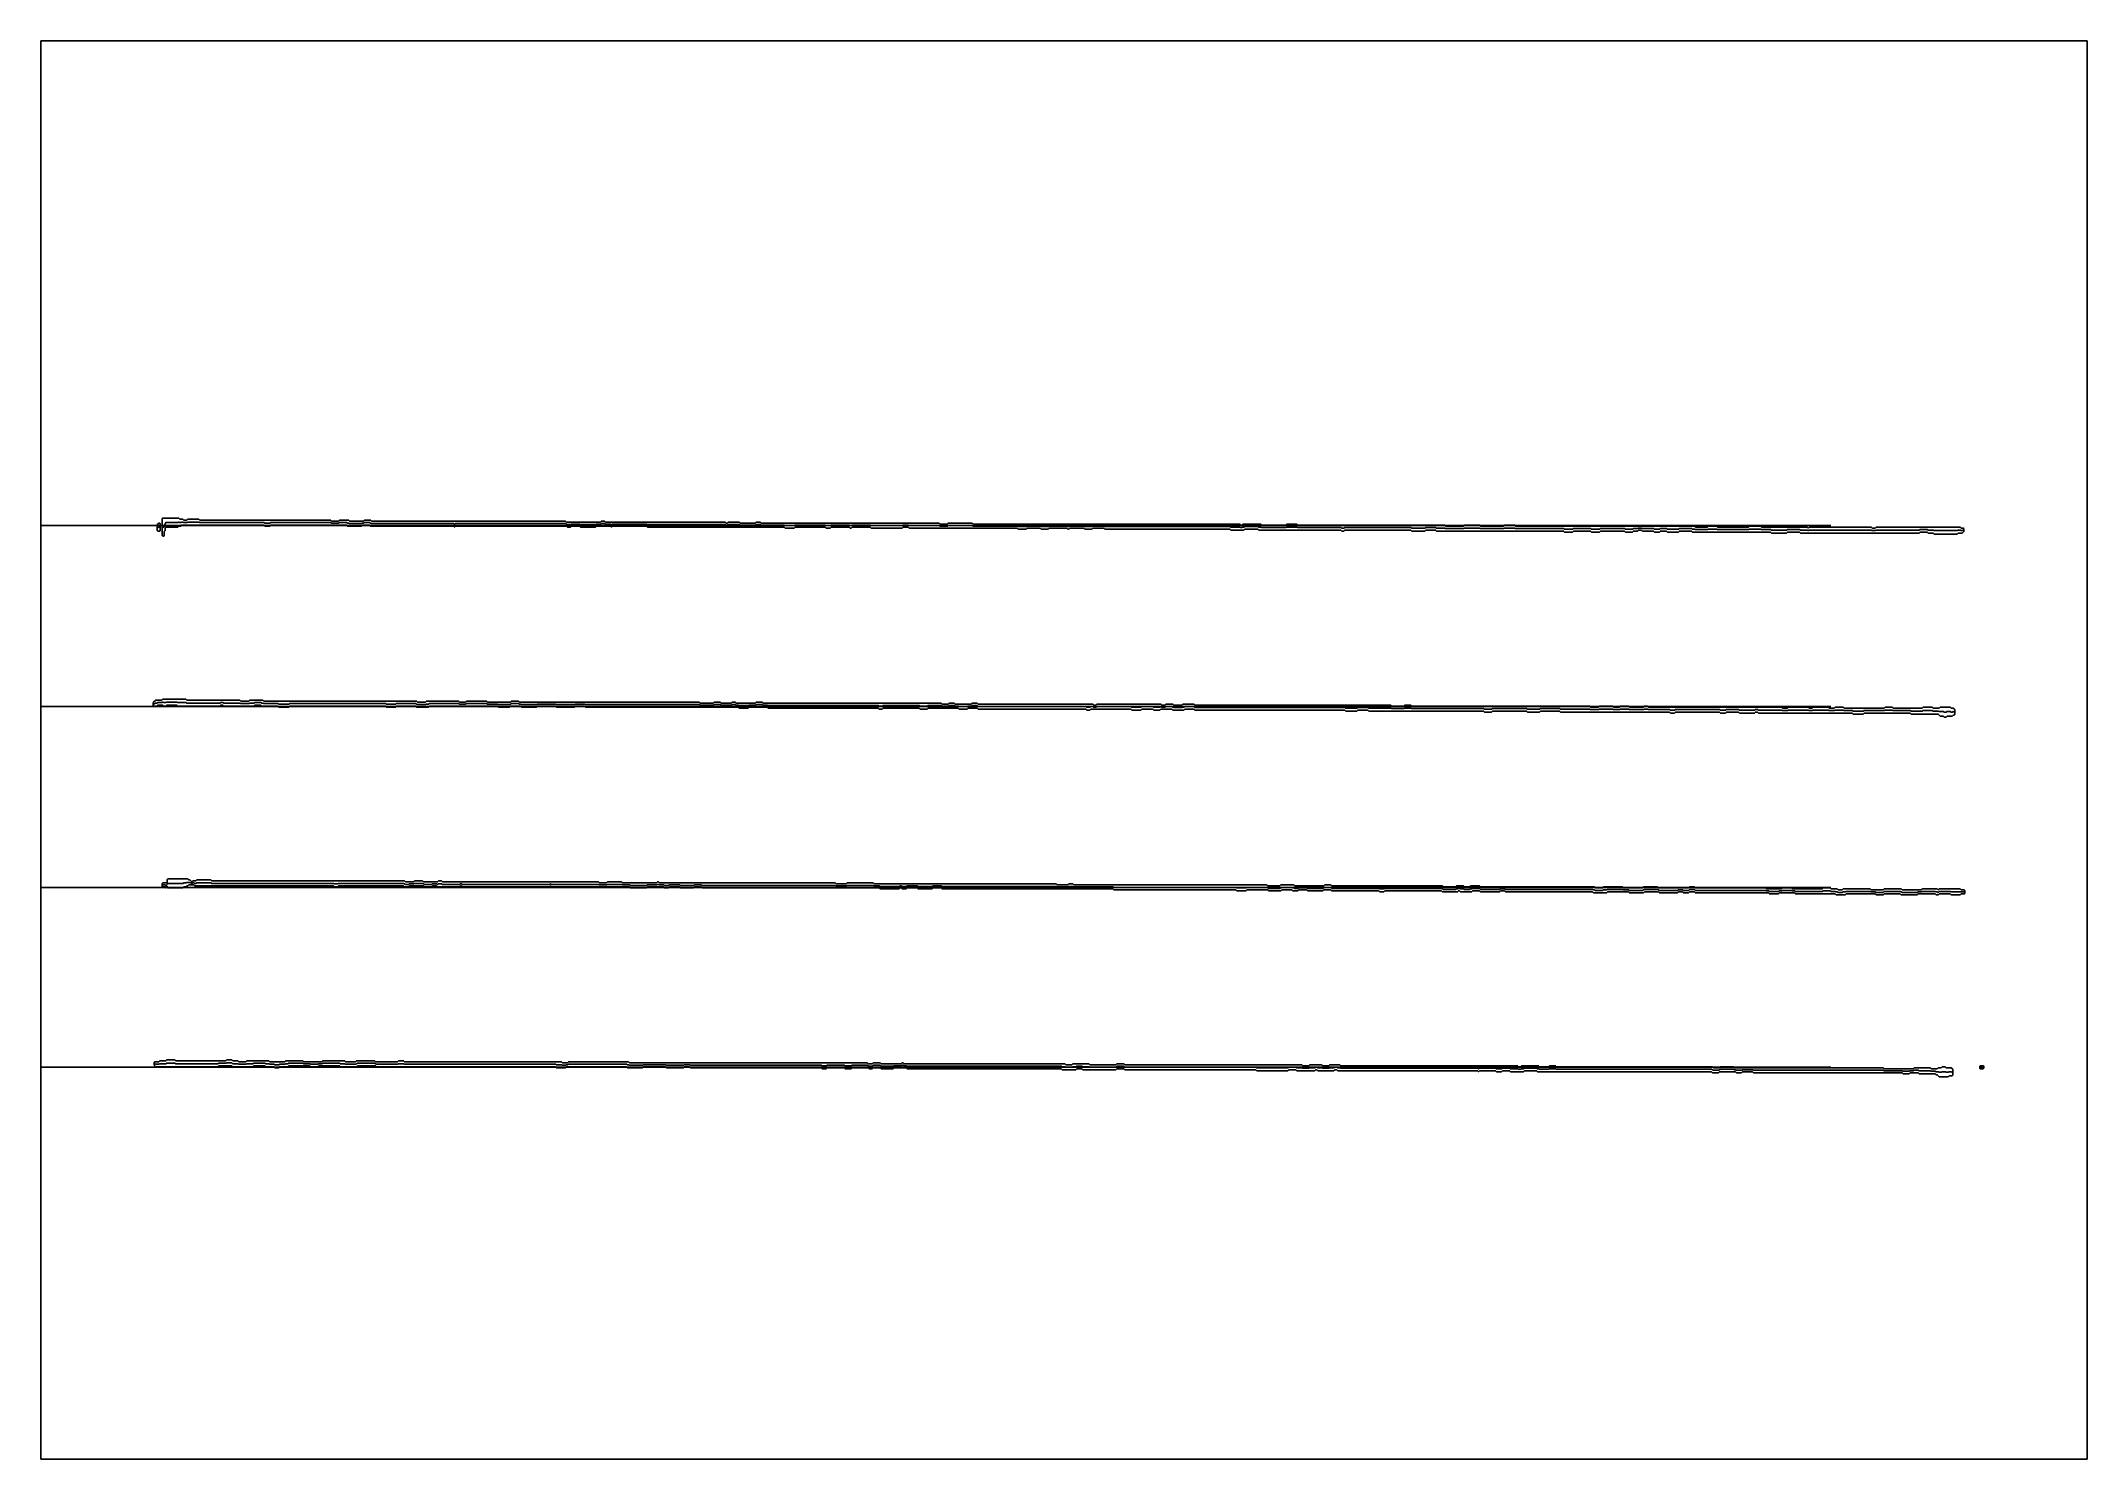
# Model space of a CAD drawing. Extents: x 0 to 57.2, y 0 to 39.6.
import ezdxf

# ---------------------------------------------------------------- set-up
doc = ezdxf.new("R2010")
doc.units = 13
for name, color, linetype in [('DESIGN_SCAN_PATH', 5, 'Continuous'), ('SEM_FRAME', 8, 'Continuous'), ('SEM_OBSERVED_CENTERLINES', 3, 'Continuous'), ('SEM_OBSERVED_CONTOURS', 2, 'Continuous')]:
    doc.layers.add(name, color=color, linetype=linetype)

msp = doc.modelspace()

# ---------------------------------------------------------------- linework, layer by layer
at = {"layer": 'DESIGN_SCAN_PATH'}
for points in [[(0, 26.06794), (50, 26.06794)], [(50, 21.01623), (0, 21.01623)], [(0, 15.96452), (50, 15.96452)], [(50, 10.94072), (0, 10.94072)]]:
    msp.add_lwpolyline(points, dxfattribs=at)
at = {"layer": 'SEM_FRAME'}
msp.add_lwpolyline([(0, 0), (57.15968, 0), (57.15968, 39.60429), (0, 39.60429)], close=True, dxfattribs=at)
at = {"layer": 'SEM_OBSERVED_CENTERLINES'}
for points in [[(3.26547, 26.01212), (3.29338, 26.026075), (3.32129, 26.026075)], [(3.40502, 26.026075), (3.43293, 26.026075), (3.46084, 26.09585), (3.48875, 26.15167), (3.51666, 26.15167), (3.54457, 26.15167), (3.57248, 26.15167), (3.60039, 26.15167), (3.6283, 26.15167), (3.65621, 26.15167), (3.68412, 26.15167), (3.71203, 26.15167), (3.73994, 26.15167), (3.76785, 26.15167), (3.79576, 26.15167), (3.82367, 26.15167), (3.85158, 26.165625), (3.87949, 26.15167), (3.9074, 26.15167), (3.93531, 26.165625), (3.96322, 26.165625), (3.99113, 26.15167), (4.01904, 26.15167), (4.04695, 26.15167), (4.07486, 26.15167), (4.10277, 26.165625), (4.13068, 26.165625), (4.15859, 26.165625), (4.1865, 26.165625), (4.21441, 26.165625), (4.24232, 26.165625), (4.27023, 26.165625), (4.29814, 26.165625), (4.32605, 26.165625), (4.35396, 26.165625), (4.38187, 26.165625), (4.40978, 26.165625), (4.43769, 26.15167), (4.4656, 26.15167), (4.49351, 26.15167), (4.52142, 26.15167), (4.54933, 26.15167), (4.57724, 26.15167), (4.60515, 26.15167), (4.63306, 26.15167), (4.66097, 26.15167), (4.68888, 26.15167), (4.71679, 26.15167), (4.7447, 26.15167), (4.77261, 26.15167), (4.80052, 26.15167), (4.82843, 26.15167), (4.85634, 26.15167), (4.88425, 26.15167), (4.91216, 26.15167), (4.94007, 26.15167), (4.96798, 26.15167), (4.99589, 26.15167), (5.0238, 26.15167), (5.05171, 26.15167), (5.07962, 26.15167), (5.10753, 26.15167), (5.13544, 26.15167), (5.16335, 26.15167), (5.19126, 26.15167), (5.21917, 26.15167), (5.24708, 26.15167), (5.27499, 26.15167), (5.3029, 26.15167), (5.33081, 26.15167), (5.35872, 26.15167), (5.38663, 26.15167), (5.41454, 26.15167), (5.44245, 26.15167), (5.47036, 26.15167), (5.49827, 26.15167), (5.52618, 26.15167), (5.55409, 26.15167), (5.582, 26.15167), (5.60991, 26.15167), (5.63782, 26.15167), (5.66573, 26.15167), (5.69364, 26.15167), (5.72155, 26.15167), (5.74946, 26.15167), (5.77737, 26.15167), (5.80528, 26.15167), (5.83319, 26.15167), (5.8611, 26.15167), (5.88901, 26.15167), (5.91692, 26.15167), (5.94483, 26.15167), (5.97274, 26.15167), (6.00065, 26.15167), (6.02856, 26.15167), (6.05647, 26.15167), (6.08438, 26.15167), (6.11229, 26.15167), (6.1402, 26.15167), (6.16811, 26.15167), (6.19602, 26.15167), (6.22393, 26.15167), (6.25184, 26.137715), (6.27975, 26.137715), (6.30766, 26.137715), (6.33557, 26.137715), (6.36348, 26.137715), (6.39139, 26.137715), (6.4193, 26.15167), (6.44721, 26.15167), (6.47512, 26.15167), (6.50303, 26.15167), (6.53094, 26.15167), (6.55885, 26.15167), (6.58676, 26.15167), (6.61467, 26.15167), (6.64258, 26.15167), (6.67049, 26.15167), (6.6984, 26.15167), (6.72631, 26.15167), (6.75422, 26.15167), (6.78213, 26.15167), (6.81004, 26.15167), (6.83795, 26.15167), (6.86586, 26.15167), (6.89377, 26.15167), (6.92168, 26.15167), (6.94959, 26.15167), (6.9775, 26.15167), (7.00541, 26.15167), (7.03332, 26.15167), (7.06123, 26.15167), (7.08914, 26.15167), (7.11705, 26.15167), (7.14496, 26.15167), (7.17287, 26.15167), (7.20078, 26.15167), (7.22869, 26.15167), (7.2566, 26.15167), (7.28451, 26.15167), (7.31242, 26.15167), (7.34033, 26.15167), (7.36824, 26.15167), (7.39615, 26.15167), (7.42406, 26.15167), (7.45197, 26.15167), (7.47988, 26.15167), (7.50779, 26.15167), (7.5357, 26.15167), (7.56361, 26.15167), (7.59152, 26.15167), (7.61943, 26.15167), (7.64734, 26.15167), (7.67525, 26.15167), (7.70316, 26.15167), (7.73107, 26.15167), (7.75898, 26.15167), (7.78689, 26.15167), (7.8148, 26.15167), (7.84271, 26.15167), (7.87062, 26.15167), (7.89853, 26.15167), (7.92644, 26.15167), (7.95435, 26.15167), (7.98226, 26.15167), (8.01017, 26.15167), (8.03808, 26.15167), (8.06599, 26.15167), (8.0939, 26.15167), (8.12181, 26.137715), (8.14972, 26.137715), (8.17763, 26.137715), (8.20554, 26.137715), (8.23345, 26.137715), (8.26136, 26.137715), (8.28927, 26.137715), (8.31718, 26.137715), (8.34509, 26.15167), (8.373, 26.15167), (8.40091, 26.15167), (8.42882, 26.15167), (8.45673, 26.15167), (8.48464, 26.15167), (8.51255, 26.15167), (8.54046, 26.15167), (8.56837, 26.137715), (8.59628, 26.137715), (8.62419, 26.12376), (8.6521, 26.12376), (8.68001, 26.12376), (8.70792, 26.12376), (8.73583, 26.12376), (8.76374, 26.12376), (8.79165, 26.12376), (8.81956, 26.12376), (8.84747, 26.12376), (8.87538, 26.12376), (8.90329, 26.12376), (8.9312, 26.12376), (8.95911, 26.12376), (8.98702, 26.137715), (9.01493, 26.137715), (9.04284, 26.15167), (9.07075, 26.15167), (9.09866, 26.15167), (9.12657, 26.15167), (9.15448, 26.15167), (9.18239, 26.15167), (9.2103, 26.137715), (9.23821, 26.12376), (9.26612, 26.12376), (9.29403, 26.12376), (9.32194, 26.12376), (9.34985, 26.12376), (9.37776, 26.12376), (9.40567, 26.12376), (9.43358, 26.12376), (9.46149, 26.12376), (9.4894, 26.12376), (9.51731, 26.12376), (9.54522, 26.12376), (9.57313, 26.12376), (9.60104, 26.12376), (9.62895, 26.12376), (9.65686, 26.12376), (9.68477, 26.12376), (9.71268, 26.12376), (9.74059, 26.12376), (9.7685, 26.12376), (9.79641, 26.12376), (9.82432, 26.12376), (9.85223, 26.12376), (9.88014, 26.12376), (9.90805, 26.12376), (9.93596, 26.12376), (9.96387, 26.12376), (9.99178, 26.12376), (10.01969, 26.12376), (10.0476, 26.12376), (10.07551, 26.12376), (10.10342, 26.12376), (10.13133, 26.12376), (10.15924, 26.12376), (10.18715, 26.12376), (10.21506, 26.12376), (10.24297, 26.12376), (10.27088, 26.12376), (10.29879, 26.12376), (10.3267, 26.12376), (10.35461, 26.12376), (10.38252, 26.12376), (10.41043, 26.12376), (10.43834, 26.12376), (10.46625, 26.12376), (10.49416, 26.12376), (10.52207, 26.12376), (10.54998, 26.12376), (10.57789, 26.12376), (10.6058, 26.12376), (10.63371, 26.12376), (10.66162, 26.12376), (10.68953, 26.12376), (10.71744, 26.12376), (10.74535, 26.12376), (10.77326, 26.12376), (10.80117, 26.12376), (10.82908, 26.12376), (10.85699, 26.12376), (10.8849, 26.12376), (10.91281, 26.12376), (10.94072, 26.12376), (10.96863, 26.12376), (10.99654, 26.12376), (11.02445, 26.12376), (11.05236, 26.12376), (11.08027, 26.12376), (11.10818, 26.12376), (11.13609, 26.12376), (11.164, 26.12376), (11.19191, 26.12376), (11.21982, 26.12376), (11.24773, 26.12376), (11.27564, 26.12376), (11.30355, 26.12376), (11.33146, 26.12376), (11.35937, 26.12376), (11.38728, 26.12376), (11.41519, 26.12376), (11.4431, 26.12376), (11.47101, 26.12376), (11.49892, 26.12376), (11.52683, 26.12376), (11.55474, 26.109805), (11.58265, 26.12376), (11.61056, 26.12376), (11.63847, 26.12376), (11.66638, 26.12376), (11.69429, 26.12376), (11.7222, 26.12376), (11.75011, 26.12376), (11.77802, 26.12376), (11.80593, 26.12376), (11.83384, 26.12376), (11.86175, 26.12376), (11.88966, 26.12376), (11.91757, 26.12376), (11.94548, 26.12376), (11.97339, 26.12376), (12.0013, 26.12376), (12.02921, 26.12376), (12.05712, 26.12376), (12.08503, 26.12376), (12.11294, 26.12376), (12.14085, 26.12376), (12.16876, 26.12376), (12.19667, 26.12376), (12.22458, 26.12376), (12.25249, 26.12376), (12.2804, 26.12376), (12.30831, 26.12376), (12.33622, 26.12376), (12.36413, 26.12376), (12.39204, 26.12376), (12.41995, 26.12376), (12.44786, 26.12376), (12.47577, 26.12376), (12.50368, 26.12376), (12.53159, 26.12376), (12.5595, 26.12376), (12.58741, 26.12376), (12.61532, 26.12376), (12.64323, 26.12376), (12.67114, 26.12376), (12.69905, 26.12376), (12.72696, 26.12376), (12.75487, 26.12376), (12.78278, 26.12376), (12.81069, 26.12376), (12.8386, 26.12376), (12.86651, 26.12376), (12.89442, 26.12376), (12.92233, 26.12376), (12.95024, 26.12376), (12.97815, 26.12376), (13.00606, 26.12376), (13.03397, 26.12376), (13.06188, 26.12376), (13.08979, 26.12376), (13.1177, 26.12376), (13.14561, 26.12376), (13.17352, 26.12376), (13.20143, 26.12376), (13.22934, 26.12376), (13.25725, 26.12376), (13.28516, 26.12376), (13.31307, 26.12376), (13.34098, 26.12376), (13.36889, 26.12376), (13.3968, 26.12376), (13.42471, 26.12376), (13.45262, 26.12376), (13.48053, 26.12376), (13.50844, 26.12376), (13.53635, 26.12376), (13.56426, 26.12376), (13.59217, 26.12376), (13.62008, 26.12376), (13.64799, 26.12376), (13.6759, 26.12376), (13.70381, 26.12376), (13.73172, 26.12376), (13.75963, 26.12376), (13.78754, 26.12376), (13.81545, 26.12376), (13.84336, 26.12376), (13.87127, 26.12376), (13.89918, 26.12376), (13.92709, 26.12376), (13.955, 26.12376), (13.98291, 26.12376), (14.01082, 26.12376), (14.03873, 26.12376), (14.06664, 26.12376), (14.09455, 26.12376), (14.12246, 26.12376), (14.15037, 26.12376), (14.17828, 26.12376), (14.20619, 26.12376), (14.2341, 26.12376), (14.26201, 26.12376), (14.28992, 26.12376), (14.31783, 26.12376), (14.34574, 26.12376), (14.37365, 26.12376), (14.40156, 26.12376), (14.42947, 26.12376), (14.45738, 26.12376), (14.48529, 26.12376), (14.5132, 26.12376), (14.54111, 26.12376), (14.56902, 26.12376), (14.59693, 26.12376), (14.62484, 26.12376), (14.65275, 26.12376), (14.68066, 26.109805), (14.70857, 26.09585), (14.73648, 26.09585), (14.76439, 26.09585), (14.7923, 26.09585), (14.82021, 26.109805), (14.84812, 26.109805), (14.87603, 26.109805), (14.90394, 26.109805), (14.93185, 26.109805), (14.95976, 26.109805), (14.98767, 26.109805), (15.01558, 26.109805), (15.04349, 26.109805), (15.0714, 26.09585), (15.09931, 26.09585), (15.12722, 26.09585), (15.15513, 26.09585), (15.18304, 26.09585), (15.21095, 26.09585), (15.23886, 26.09585), (15.26677, 26.09585), (15.29468, 26.09585), (15.32259, 26.09585), (15.3505, 26.09585), (15.37841, 26.09585), (15.40632, 26.09585), (15.43423, 26.09585), (15.46214, 26.09585), (15.49005, 26.09585), (15.51796, 26.109805), (15.54587, 26.109805), (15.57378, 26.109805), (15.60169, 26.109805), (15.6296, 26.109805), (15.65751, 26.12376), (15.68542, 26.12376), (15.71333, 26.12376), (15.74124, 26.12376), (15.76915, 26.109805), (15.79706, 26.109805), (15.82497, 26.109805), (15.85288, 26.109805), (15.88079, 26.109805), (15.9087, 26.109805), (15.93661, 26.09585), (15.96452, 26.109805), (15.99243, 26.109805), (16.02034, 26.109805), (16.04825, 26.109805), (16.07616, 26.109805), (16.10407, 26.109805), (16.13198, 26.109805), (16.15989, 26.109805), (16.1878, 26.109805), (16.21571, 26.109805), (16.24362, 26.109805), (16.27153, 26.109805), (16.29944, 26.109805), (16.32735, 26.109805), (16.35526, 26.109805), (16.38317, 26.109805), (16.41108, 26.109805), (16.43899, 26.109805), (16.4669, 26.109805), (16.49481, 26.109805), (16.52272, 26.109805), (16.55063, 26.109805), (16.57854, 26.109805), (16.60645, 26.109805), (16.63436, 26.109805), (16.66227, 26.109805), (16.69018, 26.109805), (16.71809, 26.109805), (16.746, 26.109805), (16.77391, 26.109805), (16.80182, 26.109805), (16.82973, 26.109805), (16.85764, 26.109805), (16.88555, 26.109805), (16.91346, 26.109805), (16.94137, 26.09585), (16.96928, 26.09585), (16.99719, 26.09585), (17.0251, 26.09585), (17.05301, 26.09585), (17.08092, 26.09585), (17.10883, 26.09585), (17.13674, 26.09585), (17.16465, 26.09585), (17.19256, 26.09585), (17.22047, 26.09585), (17.24838, 26.09585), (17.27629, 26.09585), (17.3042, 26.09585), (17.33211, 26.09585), (17.36002, 26.09585), (17.38793, 26.09585), (17.41584, 26.09585), (17.44375, 26.09585), (17.47166, 26.09585), (17.49957, 26.09585), (17.52748, 26.09585), (17.55539, 26.09585), (17.5833, 26.09585), (17.61121, 26.09585), (17.63912, 26.09585), (17.66703, 26.09585), (17.69494, 26.09585), (17.72285, 26.09585), (17.75076, 26.09585), (17.77867, 26.09585), (17.80658, 26.09585), (17.83449, 26.09585), (17.8624, 26.09585), (17.89031, 26.09585), (17.91822, 26.09585), (17.94613, 26.09585), (17.97404, 26.09585), (18.00195, 26.09585), (18.02986, 26.09585), (18.05777, 26.09585), (18.08568, 26.09585), (18.11359, 26.09585), (18.1415, 26.09585), (18.16941, 26.09585), (18.19732, 26.09585), (18.22523, 26.09585), (18.25314, 26.09585), (18.28105, 26.09585), (18.30896, 26.09585), (18.33687, 26.09585), (18.36478, 26.09585), (18.39269, 26.09585), (18.4206, 26.09585), (18.44851, 26.09585), (18.47642, 26.09585), (18.50433, 26.09585), (18.53224, 26.09585), (18.56015, 26.09585), (18.58806, 26.09585), (18.61597, 26.09585), (18.64388, 26.09585), (18.67179, 26.09585), (18.6997, 26.09585), (18.72761, 26.09585), (18.75552, 26.09585), (18.78343, 26.09585), (18.81134, 26.09585), (18.83925, 26.09585), (18.86716, 26.09585), (18.89507, 26.09585), (18.92298, 26.09585), (18.95089, 26.09585), (18.9788, 26.09585), (19.00671, 26.09585), (19.03462, 26.09585), (19.06253, 26.09585), (19.09044, 26.09585), (19.11835, 26.09585), (19.14626, 26.081895), (19.17417, 26.081895), (19.20208, 26.09585), (19.22999, 26.09585), (19.2579, 26.09585), (19.28581, 26.09585), (19.31372, 26.09585), (19.34163, 26.09585), (19.36954, 26.09585), (19.39745, 26.09585), (19.42536, 26.09585), (19.45327, 26.09585), (19.48118, 26.09585), (19.50909, 26.09585), (19.537, 26.081895), (19.56491, 26.081895), (19.59282, 26.081895), (19.62073, 26.081895), (19.64864, 26.081895), (19.67655, 26.081895), (19.70446, 26.081895), (19.73237, 26.081895), (19.76028, 26.081895), (19.78819, 26.081895), (19.8161, 26.081895), (19.84401, 26.081895), (19.87192, 26.081895), (19.89983, 26.081895), (19.92774, 26.081895), (19.95565, 26.081895), (19.98356, 26.09585), (20.01147, 26.09585), (20.03938, 26.09585), (20.06729, 26.09585), (20.0952, 26.09585), (20.12311, 26.081895), (20.15102, 26.081895), (20.17893, 26.081895), (20.20684, 26.081895), (20.23475, 26.081895), (20.26266, 26.081895), (20.29057, 26.081895), (20.31848, 26.081895), (20.34639, 26.081895), (20.3743, 26.081895), (20.40221, 26.081895), (20.43012, 26.081895), (20.45803, 26.081895), (20.48594, 26.081895), (20.51385, 26.081895), (20.54176, 26.081895), (20.56967, 26.081895), (20.59758, 26.081895), (20.62549, 26.081895), (20.6534, 26.081895), (20.68131, 26.081895), (20.70922, 26.081895), (20.73713, 26.081895), (20.76504, 26.081895), (20.79295, 26.06794), (20.82086, 26.06794), (20.84877, 26.06794), (20.87668, 26.06794), (20.90459, 26.06794), (20.9325, 26.06794), (20.96041, 26.06794), (20.98832, 26.06794), (21.01623, 26.06794), (21.04414, 26.06794), (21.07205, 26.081895), (21.09996, 26.081895), (21.12787, 26.081895), (21.15578, 26.081895), (21.18369, 26.081895), (21.2116, 26.081895), (21.23951, 26.081895), (21.26742, 26.081895), (21.29533, 26.081895), (21.32324, 26.081895), (21.35115, 26.081895), (21.37906, 26.081895), (21.40697, 26.081895), (21.43488, 26.081895), (21.46279, 26.081895), (21.4907, 26.081895), (21.51861, 26.081895), (21.54652, 26.081895), (21.57443, 26.081895), (21.60234, 26.081895), (21.63025, 26.081895), (21.65816, 26.081895), (21.68607, 26.081895), (21.71398, 26.081895), (21.74189, 26.081895), (21.7698, 26.081895), (21.79771, 26.081895), (21.82562, 26.081895), (21.85353, 26.081895), (21.88144, 26.081895), (21.90935, 26.081895), (21.93726, 26.06794), (21.96517, 26.06794), (21.99308, 26.06794), (22.02099, 26.06794), (22.0489, 26.06794), (22.07681, 26.081895), (22.10472, 26.081895), (22.13263, 26.081895), (22.16054, 26.081895), (22.18845, 26.081895), (22.21636, 26.081895), (22.24427, 26.081895), (22.27218, 26.081895), (22.30009, 26.081895), (22.328, 26.081895), (22.35591, 26.081895), (22.38382, 26.081895), (22.41173, 26.081895), (22.43964, 26.081895), (22.46755, 26.081895), (22.49546, 26.081895), (22.52337, 26.081895), (22.55128, 26.081895), (22.57919, 26.081895), (22.6071, 26.06794), (22.63501, 26.06794), (22.66292, 26.081895), (22.69083, 26.081895), (22.71874, 26.081895), (22.74665, 26.081895), (22.77456, 26.081895), (22.80247, 26.081895), (22.83038, 26.081895), (22.85829, 26.081895), (22.8862, 26.081895), (22.91411, 26.081895), (22.94202, 26.081895), (22.96993, 26.081895), (22.99784, 26.081895), (23.02575, 26.081895), (23.05366, 26.081895), (23.08157, 26.081895), (23.10948, 26.081895), (23.13739, 26.081895), (23.1653, 26.081895), (23.19321, 26.06794), (23.22112, 26.06794), (23.24903, 26.06794), (23.27694, 26.06794), (23.30485, 26.06794), (23.33276, 26.06794), (23.36067, 26.06794), (23.38858, 26.06794), (23.41649, 26.06794), (23.4444, 26.06794), (23.47231, 26.06794), (23.50022, 26.06794), (23.52813, 26.06794), (23.55604, 26.06794), (23.58395, 26.06794), (23.61186, 26.06794), (23.63977, 26.06794), (23.66768, 26.06794), (23.69559, 26.06794), (23.7235, 26.06794), (23.75141, 26.06794), (23.77932, 26.06794), (23.80723, 26.06794), (23.83514, 26.06794), (23.86305, 26.06794), (23.89096, 26.06794), (23.91887, 26.06794), (23.94678, 26.06794), (23.97469, 26.06794), (24.0026, 26.06794), (24.03051, 26.06794), (24.05842, 26.06794), (24.08633, 26.081895), (24.11424, 26.081895), (24.14215, 26.081895), (24.17006, 26.081895), (24.19797, 26.081895), (24.22588, 26.081895), (24.25379, 26.06794), (24.2817, 26.06794), (24.30961, 26.06794), (24.33752, 26.06794), (24.36543, 26.06794), (24.39334, 26.06794), (24.42125, 26.06794), (24.44916, 26.06794), (24.47707, 26.06794), (24.50498, 26.06794), (24.53289, 26.06794), (24.5608, 26.06794), (24.58871, 26.06794), (24.61662, 26.06794), (24.64453, 26.06794), (24.67244, 26.06794), (24.70035, 26.06794), (24.72826, 26.06794), (24.75617, 26.06794), (24.78408, 26.06794), (24.81199, 26.06794), (24.8399, 26.06794), (24.86781, 26.06794), (24.89572, 26.06794), (24.92363, 26.06794), (24.95154, 26.06794), (24.97945, 26.06794), (25.00736, 26.06794), (25.03527, 26.06794), (25.06318, 26.06794), (25.09109, 26.06794), (25.119, 26.053985), (25.14691, 26.053985), (25.17482, 26.053985), (25.20273, 26.053985), (25.23064, 26.053985), (25.25855, 26.053985), (25.28646, 26.053985), (25.31437, 26.053985), (25.34228, 26.06794), (25.37019, 26.06794), (25.3981, 26.06794), (25.42601, 26.06794), (25.45392, 26.06794), (25.48183, 26.06794), (25.50974, 26.06794), (25.53765, 26.06794), (25.56556, 26.06794), (25.59347, 26.06794), (25.62138, 26.06794), (25.64929, 26.06794), (25.6772, 26.06794), (25.70511, 26.06794), (25.73302, 26.06794), (25.76093, 26.06794), (25.78884, 26.06794), (25.81675, 26.06794), (25.84466, 26.06794), (25.87257, 26.06794), (25.90048, 26.06794), (25.92839, 26.06794), (25.9563, 26.06794), (25.98421, 26.06794), (26.01212, 26.06794), (26.04003, 26.053985), (26.06794, 26.053985), (26.09585, 26.053985), (26.12376, 26.053985), (26.15167, 26.053985), (26.17958, 26.053985), (26.20749, 26.053985), (26.2354, 26.053985), (26.26331, 26.053985), (26.29122, 26.053985), (26.31913, 26.053985), (26.34704, 26.053985), (26.37495, 26.053985), (26.40286, 26.053985), (26.43077, 26.053985), (26.45868, 26.053985), (26.48659, 26.053985), (26.5145, 26.053985), (26.54241, 26.053985), (26.57032, 26.053985), (26.59823, 26.053985), (26.62614, 26.053985), (26.65405, 26.053985), (26.68196, 26.053985), (26.70987, 26.053985), (26.73778, 26.053985), (26.76569, 26.053985), (26.7936, 26.053985), (26.82151, 26.053985), (26.84942, 26.053985), (26.87733, 26.053985), (26.90524, 26.053985), (26.93315, 26.053985), (26.96106, 26.053985), (26.98897, 26.053985), (27.01688, 26.053985), (27.04479, 26.053985), (27.0727, 26.053985), (27.10061, 26.053985), (27.12852, 26.053985), (27.15643, 26.053985), (27.18434, 26.053985), (27.21225, 26.053985), (27.24016, 26.053985), (27.26807, 26.053985), (27.29598, 26.04003), (27.32389, 26.04003), (27.3518, 26.04003), (27.37971, 26.04003), (27.40762, 26.04003), (27.43553, 26.04003), (27.46344, 26.04003), (27.49135, 26.04003), (27.51926, 26.04003), (27.54717, 26.053985), (27.57508, 26.053985), (27.60299, 26.053985), (27.6309, 26.053985), (27.65881, 26.053985), (27.68672, 26.053985), (27.71463, 26.053985), (27.74254, 26.053985), (27.77045, 26.053985), (27.79836, 26.053985), (27.82627, 26.053985), (27.85418, 26.053985), (27.88209, 26.053985), (27.91, 26.053985), (27.93791, 26.04003), (27.96582, 26.04003), (27.99373, 26.04003), (28.02164, 26.04003), (28.04955, 26.04003), (28.07746, 26.04003), (28.10537, 26.04003), (28.13328, 26.04003), (28.16119, 26.053985), (28.1891, 26.053985), (28.21701, 26.053985), (28.24492, 26.053985), (28.27283, 26.053985), (28.30074, 26.053985), (28.32865, 26.053985), (28.35656, 26.053985), (28.38447, 26.053985), (28.41238, 26.053985), (28.44029, 26.053985), (28.4682, 26.053985), (28.49611, 26.053985), (28.52402, 26.053985), (28.55193, 26.053985), (28.57984, 26.053985), (28.60775, 26.053985), (28.63566, 26.053985), (28.66357, 26.053985), (28.69148, 26.04003), (28.71939, 26.04003), (28.7473, 26.053985), (28.77521, 26.053985), (28.80312, 26.053985), (28.83103, 26.053985), (28.85894, 26.053985), (28.88685, 26.053985), (28.91476, 26.053985), (28.94267, 26.053985), (28.97058, 26.053985), (28.99849, 26.053985), (29.0264, 26.053985), (29.05431, 26.053985), (29.08222, 26.053985), (29.11013, 26.053985), (29.13804, 26.053985), (29.16595, 26.04003), (29.19386, 26.04003), (29.22177, 26.04003), (29.24968, 26.04003), (29.27759, 26.04003), (29.3055, 26.04003), (29.33341, 26.04003), (29.36132, 26.04003), (29.38923, 26.053985), (29.41714, 26.053985), (29.44505, 26.053985), (29.47296, 26.053985), (29.50087, 26.053985), (29.52878, 26.053985), (29.55669, 26.053985), (29.5846, 26.053985), (29.61251, 26.053985), (29.64042, 26.053985), (29.66833, 26.053985), (29.69624, 26.053985), (29.72415, 26.04003), (29.75206, 26.04003), (29.77997, 26.04003), (29.80788, 26.04003), (29.83579, 26.04003), (29.8637, 26.04003), (29.89161, 26.04003), (29.91952, 26.04003), (29.94743, 26.04003), (29.97534, 26.04003), (30.00325, 26.04003), (30.03116, 26.04003), (30.05907, 26.04003), (30.08698, 26.04003), (30.11489, 26.04003), (30.1428, 26.04003), (30.17071, 26.04003), (30.19862, 26.04003), (30.22653, 26.04003), (30.25444, 26.04003), (30.28235, 26.04003), (30.31026, 26.04003), (30.33817, 26.04003), (30.36608, 26.04003), (30.39399, 26.04003), (30.4219, 26.04003), (30.44981, 26.04003), (30.47772, 26.04003), (30.50563, 26.04003), (30.53354, 26.04003), (30.56145, 26.04003), (30.58936, 26.04003), (30.61727, 26.04003), (30.64518, 26.04003), (30.67309, 26.04003), (30.701, 26.04003), (30.72891, 26.04003), (30.75682, 26.04003), (30.78473, 26.04003), (30.81264, 26.04003), (30.84055, 26.04003), (30.86846, 26.04003), (30.89637, 26.04003), (30.92428, 26.04003), (30.95219, 26.04003), (30.9801, 26.04003), (31.00801, 26.04003), (31.03592, 26.04003), (31.06383, 26.04003), (31.09174, 26.04003), (31.11965, 26.04003), (31.14756, 26.04003), (31.17547, 26.04003), (31.20338, 26.04003), (31.23129, 26.04003), (31.2592, 26.04003), (31.28711, 26.04003), (31.31502, 26.04003), (31.34293, 26.04003), (31.37084, 26.04003), (31.39875, 26.04003), (31.42666, 26.04003), (31.45457, 26.04003), (31.48248, 26.04003), (31.51039, 26.04003), (31.5383, 26.04003), (31.56621, 26.04003), (31.59412, 26.04003), (31.62203, 26.04003), (31.64994, 26.04003), (31.67785, 26.04003), (31.70576, 26.04003), (31.73367, 26.04003), (31.76158, 26.04003), (31.78949, 26.04003), (31.8174, 26.04003), (31.84531, 26.04003), (31.87322, 26.04003), (31.90113, 26.04003), (31.92904, 26.04003), (31.95695, 26.04003), (31.98486, 26.04003), (32.01277, 26.04003), (32.04068, 26.04003), (32.06859, 26.04003), (32.0965, 26.04003), (32.12441, 26.04003), (32.15232, 26.04003), (32.18023, 26.04003), (32.20814, 26.04003), (32.23605, 26.04003), (32.26396, 26.04003), (32.29187, 26.04003), (32.31978, 26.04003), (32.34769, 26.04003), (32.3756, 26.04003), (32.40351, 26.04003), (32.43142, 26.04003), (32.45933, 26.04003), (32.48724, 26.04003), (32.51515, 26.04003), (32.54306, 26.04003), (32.57097, 26.04003), (32.59888, 26.04003), (32.62679, 26.04003), (32.6547, 26.04003), (32.68261, 26.04003), (32.71052, 26.04003), (32.73843, 26.04003), (32.76634, 26.04003), (32.79425, 26.04003), (32.82216, 26.04003), (32.85007, 26.04003), (32.87798, 26.04003), (32.90589, 26.04003), (32.9338, 26.04003), (32.96171, 26.04003), (32.98962, 26.04003), (33.01753, 26.04003), (33.04544, 26.04003), (33.07335, 26.04003), (33.10126, 26.04003), (33.12917, 26.04003), (33.15708, 26.04003), (33.18499, 26.04003), (33.2129, 26.04003), (33.24081, 26.026075), (33.26872, 26.026075), (33.29663, 26.026075), (33.32454, 26.026075), (33.35245, 26.026075), (33.38036, 26.026075), (33.40827, 26.026075), (33.43618, 26.026075), (33.46409, 26.026075), (33.492, 26.026075), (33.51991, 26.01212), (33.54782, 26.01212), (33.57573, 26.026075), (33.60364, 26.026075), (33.63155, 26.04003), (33.65946, 26.04003), (33.68737, 26.04003), (33.71528, 26.04003), (33.74319, 26.04003), (33.7711, 26.04003), (33.79901, 26.04003), (33.82692, 26.04003), (33.85483, 26.04003), (33.88274, 26.04003), (33.91065, 26.04003), (33.93856, 26.04003), (33.96647, 26.04003), (33.99438, 26.04003), (34.02229, 26.026075), (34.0502, 26.026075), (34.07811, 26.026075), (34.10602, 26.01212), (34.13393, 26.01212), (34.16184, 26.01212), (34.18975, 26.01212), (34.21766, 26.01212), (34.24557, 26.01212), (34.27348, 26.01212), (34.30139, 26.01212), (34.3293, 26.01212), (34.35721, 26.01212), (34.38512, 26.01212), (34.41303, 26.01212), (34.44094, 26.01212), (34.46885, 26.01212), (34.49676, 26.01212), (34.52467, 26.01212), (34.55258, 26.01212), (34.58049, 26.01212), (34.6084, 26.01212), (34.63631, 26.01212), (34.66422, 26.01212), (34.69213, 26.01212), (34.72004, 26.01212), (34.74795, 26.01212), (34.77586, 26.01212), (34.80377, 26.026075), (34.83168, 26.026075), (34.85959, 26.026075), (34.8875, 26.026075), (34.91541, 26.026075), (34.94332, 26.026075), (34.97123, 26.026075), (34.99914, 26.026075), (35.02705, 26.026075), (35.05496, 26.026075), (35.08287, 26.026075), (35.11078, 26.01212), (35.13869, 26.01212), (35.1666, 26.01212), (35.19451, 26.01212), (35.22242, 26.01212), (35.25033, 26.01212), (35.27824, 26.01212), (35.30615, 26.01212), (35.33406, 26.01212), (35.36197, 26.01212), (35.38988, 26.01212), (35.41779, 26.01212), (35.4457, 26.01212), (35.47361, 26.01212), (35.50152, 26.01212), (35.52943, 26.01212), (35.55734, 26.01212), (35.58525, 26.01212), (35.61316, 26.01212), (35.64107, 26.01212), (35.66898, 26.01212), (35.69689, 26.01212), (35.7248, 26.01212), (35.75271, 26.01212), (35.78062, 26.01212), (35.80853, 26.01212), (35.83644, 26.01212), (35.86435, 26.01212), (35.89226, 26.01212), (35.92017, 26.01212), (35.94808, 26.01212), (35.97599, 26.01212), (36.0039, 26.01212), (36.03181, 26.01212), (36.05972, 26.01212), (36.08763, 26.01212), (36.11554, 26.01212), (36.14345, 26.01212), (36.17136, 26.01212), (36.19927, 26.01212), (36.22718, 26.01212), (36.25509, 26.01212), (36.283, 26.01212), (36.31091, 26.01212), (36.33882, 25.998165), (36.36673, 25.998165), (36.39464, 25.998165), (36.42255, 26.01212), (36.45046, 26.01212), (36.47837, 26.01212), (36.50628, 26.01212), (36.53419, 26.01212), (36.5621, 26.01212), (36.59001, 26.01212), (36.61792, 26.01212), (36.64583, 26.01212), (36.67374, 26.01212), (36.70165, 26.01212), (36.72956, 26.01212), (36.75747, 26.01212), (36.78538, 26.01212), (36.81329, 26.01212), (36.8412, 26.01212), (36.86911, 26.01212), (36.89702, 26.01212), (36.92493, 26.01212), (36.95284, 26.01212), (36.98075, 26.01212), (37.00866, 26.01212), (37.03657, 26.01212), (37.06448, 26.01212), (37.09239, 26.01212), (37.1203, 26.01212), (37.14821, 26.01212), (37.17612, 26.01212), (37.20403, 26.01212), (37.23194, 26.01212), (37.25985, 26.01212), (37.28776, 26.01212), (37.31567, 26.01212), (37.34358, 26.01212), (37.37149, 26.01212), (37.3994, 26.01212), (37.42731, 26.01212), (37.45522, 26.01212), (37.48313, 26.01212), (37.51104, 26.01212), (37.53895, 26.01212), (37.56686, 26.01212), (37.59477, 26.01212), (37.62268, 26.01212), (37.65059, 26.01212), (37.6785, 26.01212), (37.70641, 26.01212), (37.73432, 26.01212), (37.76223, 26.01212), (37.79014, 26.01212), (37.81805, 26.01212), (37.84596, 26.01212), (37.87387, 26.01212), (37.90178, 26.01212), (37.92969, 26.01212), (37.9576, 26.01212), (37.98551, 26.01212), (38.01342, 26.01212), (38.04133, 26.01212), (38.06924, 26.01212), (38.09715, 26.01212), (38.12506, 26.01212), (38.15297, 26.01212), (38.18088, 26.01212), (38.20879, 26.01212), (38.2367, 26.01212), (38.26461, 26.01212), (38.29252, 25.998165), (38.32043, 25.998165), (38.34834, 25.998165), (38.37625, 25.998165), (38.40416, 25.998165), (38.43207, 25.998165), (38.45998, 25.998165), (38.48789, 25.998165), (38.5158, 25.998165), (38.54371, 25.998165), (38.57162, 25.998165), (38.59953, 25.998165), (38.62744, 25.998165), (38.65535, 25.998165), (38.68326, 26.01212), (38.71117, 26.01212), (38.73908, 26.01212), (38.76699, 26.01212), (38.7949, 26.01212), (38.82281, 26.01212), (38.85072, 26.01212), (38.87863, 26.01212), (38.90654, 26.01212), (38.93445, 26.01212), (38.96236, 26.01212), (38.99027, 25.998165), (39.01818, 25.998165), (39.04609, 25.998165), (39.074, 25.998165), (39.10191, 25.998165), (39.12982, 25.998165), (39.15773, 25.998165), (39.18564, 25.998165), (39.21355, 25.998165), (39.24146, 25.98421), (39.26937, 25.98421), (39.29728, 25.98421), (39.32519, 25.98421), (39.3531, 25.98421), (39.38101, 25.98421), (39.40892, 25.98421), (39.43683, 25.98421), (39.46474, 25.98421), (39.49265, 25.98421), (39.52056, 25.98421), (39.54847, 25.98421), (39.57638, 25.98421), (39.60429, 25.98421), (39.6322, 25.98421), (39.66011, 25.98421), (39.68802, 25.98421), (39.71593, 25.98421), (39.74384, 25.98421), (39.77175, 25.998165), (39.79966, 25.998165), (39.82757, 25.998165), (39.85548, 25.998165), (39.88339, 25.998165), (39.9113, 25.998165), (39.93921, 25.998165), (39.96712, 25.998165), (39.99503, 25.998165), (40.02294, 25.998165), (40.05085, 25.998165), (40.07876, 25.998165), (40.10667, 25.998165), (40.13458, 25.998165), (40.16249, 25.998165), (40.1904, 25.998165), (40.21831, 25.98421), (40.24622, 25.98421), (40.27413, 25.98421), (40.30204, 25.98421), (40.32995, 25.98421), (40.35786, 25.98421), (40.38577, 25.98421), (40.41368, 25.98421), (40.44159, 25.98421), (40.4695, 25.98421), (40.49741, 25.98421), (40.52532, 25.98421), (40.55323, 25.98421), (40.58114, 25.98421), (40.60905, 25.98421), (40.63696, 25.98421), (40.66487, 25.98421), (40.69278, 25.98421), (40.72069, 25.98421), (40.7486, 25.98421), (40.77651, 25.98421), (40.80442, 25.98421), (40.83233, 25.98421), (40.86024, 25.98421), (40.88815, 25.998165), (40.91606, 25.998165), (40.94397, 25.998165), (40.97188, 25.998165), (40.99979, 25.998165), (41.0277, 25.998165), (41.05561, 25.998165), (41.08352, 25.998165), (41.11143, 25.998165), (41.13934, 25.998165), (41.16725, 25.998165), (41.19516, 25.98421), (41.22307, 25.98421), (41.25098, 25.98421), (41.27889, 25.98421), (41.3068, 25.98421), (41.33471, 25.98421), (41.36262, 25.98421), (41.39053, 25.98421), (41.41844, 25.98421), (41.44635, 25.98421), (41.47426, 25.98421), (41.50217, 25.98421), (41.53008, 25.98421), (41.55799, 25.98421), (41.5859, 25.98421), (41.61381, 25.98421), (41.64172, 25.98421), (41.66963, 25.98421), (41.69754, 25.98421), (41.72545, 25.98421), (41.75336, 25.98421), (41.78127, 25.98421), (41.80918, 25.98421), (41.83709, 25.98421), (41.865, 25.98421), (41.89291, 25.98421), (41.92082, 25.98421), (41.94873, 25.98421), (41.97664, 25.98421), (42.00455, 25.98421), (42.03246, 25.98421), (42.06037, 25.98421), (42.08828, 25.98421), (42.11619, 25.98421), (42.1441, 25.98421), (42.17201, 25.98421), (42.19992, 25.98421), (42.22783, 25.98421), (42.25574, 25.98421), (42.28365, 25.98421), (42.31156, 25.98421), (42.33947, 25.98421), (42.36738, 25.98421), (42.39529, 25.98421), (42.4232, 25.98421), (42.45111, 25.98421), (42.47902, 25.98421), (42.50693, 25.98421), (42.53484, 25.98421), (42.56275, 25.970255), (42.59066, 25.970255), (42.61857, 25.970255), (42.64648, 25.970255), (42.67439, 25.970255), (42.7023, 25.970255), (42.73021, 25.970255), (42.75812, 25.970255), (42.78603, 25.970255), (42.81394, 25.98421), (42.84185, 25.98421), (42.86976, 25.98421), (42.89767, 25.98421), (42.92558, 25.98421), (42.95349, 25.98421), (42.9814, 25.98421), (43.00931, 25.98421), (43.03722, 25.98421), (43.06513, 25.98421), (43.09304, 25.98421), (43.12095, 25.98421), (43.14886, 25.98421), (43.17677, 25.98421), (43.20468, 25.98421), (43.23259, 25.98421), (43.2605, 25.98421), (43.28841, 25.98421), (43.31632, 25.970255), (43.34423, 25.970255), (43.37214, 25.970255), (43.40005, 25.970255), (43.42796, 25.970255), (43.45587, 25.970255), (43.48378, 25.970255), (43.51169, 25.970255), (43.5396, 25.970255), (43.56751, 25.98421), (43.59542, 25.98421), (43.62333, 25.98421), (43.65124, 25.98421), (43.67915, 25.98421), (43.70706, 25.98421), (43.73497, 25.98421), (43.76288, 25.98421), (43.79079, 25.98421), (43.8187, 25.98421), (43.84661, 25.98421), (43.87452, 25.98421), (43.90243, 25.98421), (43.93034, 25.98421), (43.95825, 25.98421), (43.98616, 25.98421), (44.01407, 25.98421), (44.04198, 25.98421), (44.06989, 25.98421), (44.0978, 25.98421), (44.12571, 25.98421), (44.15362, 25.98421), (44.18153, 25.98421), (44.20944, 25.98421), (44.23735, 25.98421), (44.26526, 25.970255), (44.29317, 25.970255), (44.32108, 25.970255), (44.34899, 25.970255), (44.3769, 25.970255), (44.40481, 25.970255), (44.43272, 25.970255), (44.46063, 25.970255), (44.48854, 25.98421), (44.51645, 25.98421), (44.54436, 25.98421), (44.57227, 25.98421), (44.60018, 25.98421), (44.62809, 25.998165), (44.656, 25.998165), (44.68391, 25.998165), (44.71182, 25.998165), (44.73973, 25.98421), (44.76764, 25.98421), (44.79555, 25.98421), (44.82346, 25.98421), (44.85137, 25.98421), (44.87928, 25.98421), (44.90719, 25.98421), (44.9351, 25.98421), (44.96301, 25.98421), (44.99092, 25.98421), (45.01883, 25.98421), (45.04674, 25.98421), (45.07465, 25.970255), (45.10256, 25.970255), (45.13047, 25.970255), (45.15838, 25.970255), (45.18629, 25.970255), (45.2142, 25.970255), (45.24211, 25.98421), (45.27002, 25.98421), (45.29793, 25.98421), (45.32584, 25.98421), (45.35375, 25.98421), (45.38166, 25.98421), (45.40957, 25.98421), (45.43748, 25.970255), (45.46539, 25.970255), (45.4933, 25.970255), (45.52121, 25.970255), (45.54912, 25.970255), (45.57703, 25.970255), (45.60494, 25.970255), (45.63285, 25.970255), (45.66076, 25.970255), (45.68867, 25.970255), (45.71658, 25.970255), (45.74449, 25.970255), (45.7724, 25.98421), (45.80031, 25.98421), (45.82822, 25.98421), (45.85613, 25.98421), (45.88404, 25.98421), (45.91195, 25.98421), (45.93986, 25.98421), (45.96777, 25.98421), (45.99568, 25.98421), (46.02359, 25.98421), (46.0515, 25.98421), (46.07941, 25.98421), (46.10732, 25.98421), (46.13523, 25.970255), (46.16314, 25.970255), (46.19105, 25.970255), (46.21896, 25.9563), (46.24687, 25.9563), (46.27478, 25.9563), (46.30269, 25.9563), (46.3306, 25.9563), (46.35851, 25.9563), (46.38642, 25.9563), (46.41433, 25.9563), (46.44224, 25.9563), (46.47015, 25.9563), (46.49806, 25.9563), (46.52597, 25.9563), (46.55388, 25.9563), (46.58179, 25.970255), (46.6097, 25.970255), (46.63761, 25.970255), (46.66552, 25.970255), (46.69343, 25.970255), (46.72134, 25.970255), (46.74925, 25.970255), (46.77716, 25.970255), (46.80507, 25.970255), (46.83298, 25.9563), (46.86089, 25.9563), (46.8888, 25.9563), (46.91671, 25.9563), (46.94462, 25.9563), (46.97253, 25.9563), (47.00044, 25.9563), (47.02835, 25.9563), (47.05626, 25.9563), (47.08417, 25.9563), (47.11208, 25.9563), (47.13999, 25.9563), (47.1679, 25.9563), (47.19581, 25.9563), (47.22372, 25.9563), (47.25163, 25.9563), (47.27954, 25.9563), (47.30745, 25.9563), (47.33536, 25.9563), (47.36327, 25.9563), (47.39118, 25.9563), (47.41909, 25.9563), (47.447, 25.9563), (47.47491, 25.9563), (47.50282, 25.9563), (47.53073, 25.9563), (47.55864, 25.9563), (47.58655, 25.9563), (47.61446, 25.9563), (47.64237, 25.9563), (47.67028, 25.9563), (47.69819, 25.9563), (47.7261, 25.970255), (47.75401, 25.970255), (47.78192, 25.970255), (47.80983, 25.970255), (47.83774, 25.970255), (47.86565, 25.970255), (47.89356, 25.970255), (47.92147, 25.970255), (47.94938, 25.970255), (47.97729, 25.970255), (48.0052, 25.970255), (48.03311, 25.970255), (48.06102, 25.9563), (48.08893, 25.9563), (48.11684, 25.9563), (48.14475, 25.9563), (48.17266, 25.9563), (48.20057, 25.9563), (48.22848, 25.9563), (48.25639, 25.9563), (48.2843, 25.9563), (48.31221, 25.9563), (48.34012, 25.942345), (48.36803, 25.942345), (48.39594, 25.942345), (48.42385, 25.942345), (48.45176, 25.942345), (48.47967, 25.942345), (48.50758, 25.942345), (48.53549, 25.942345), (48.5634, 25.942345), (48.59131, 25.942345), (48.61922, 25.942345), (48.64713, 25.942345), (48.67504, 25.942345), (48.70295, 25.942345), (48.73086, 25.942345), (48.75877, 25.942345), (48.78668, 25.9563), (48.81459, 25.9563), (48.8425, 25.9563), (48.87041, 25.9563), (48.89832, 25.9563), (48.92623, 25.9563), (48.95414, 25.9563), (48.98205, 25.9563), (49.00996, 25.9563), (49.03787, 25.9563), (49.06578, 25.9563), (49.09369, 25.9563), (49.1216, 25.9563), (49.14951, 25.942345), (49.17742, 25.942345), (49.20533, 25.942345), (49.23324, 25.942345), (49.26115, 25.942345), (49.28906, 25.942345), (49.31697, 25.942345), (49.34488, 25.942345), (49.37279, 25.92839), (49.4007, 25.942345), (49.42861, 25.942345), (49.45652, 25.942345), (49.48443, 25.942345), (49.51234, 25.942345), (49.54025, 25.942345), (49.56816, 25.942345), (49.59607, 25.942345), (49.62398, 25.942345), (49.65189, 25.942345), (49.6798, 25.942345), (49.70771, 25.942345), (49.73562, 25.942345), (49.76353, 25.942345), (49.79144, 25.942345), (49.81935, 25.942345), (49.84726, 25.942345), (49.87517, 25.942345), (49.90308, 25.942345), (49.93099, 25.942345), (49.9589, 25.942345), (49.98681, 25.942345), (50.01472, 25.942345), (50.04263, 25.942345), (50.07054, 25.942345), (50.09845, 25.942345), (50.12636, 25.942345), (50.15427, 25.942345), (50.18218, 25.942345), (50.21009, 25.942345), (50.238, 25.942345), (50.26591, 25.942345), (50.29382, 25.942345), (50.32173, 25.942345), (50.34964, 25.942345), (50.37755, 25.942345), (50.40546, 25.942345), (50.43337, 25.942345), (50.46128, 25.942345), (50.48919, 25.942345), (50.5171, 25.942345), (50.54501, 25.942345), (50.57292, 25.942345), (50.60083, 25.942345), (50.62874, 25.942345), (50.65665, 25.942345), (50.68456, 25.942345), (50.71247, 25.942345), (50.74038, 25.942345), (50.76829, 25.942345), (50.7962, 25.942345), (50.82411, 25.942345), (50.85202, 25.942345), (50.87993, 25.942345), (50.90784, 25.942345), (50.93575, 25.942345), (50.96366, 25.942345), (50.99157, 25.942345), (51.01948, 25.942345), (51.04739, 25.942345), (51.0753, 25.942345), (51.10321, 25.942345), (51.13112, 25.942345), (51.15903, 25.92839), (51.18694, 25.92839), (51.21485, 25.92839), (51.24276, 25.92839), (51.27067, 25.942345), (51.29858, 25.942345), (51.32649, 25.942345), (51.3544, 25.942345), (51.38231, 25.942345), (51.41022, 25.942345), (51.43813, 25.942345), (51.46604, 25.942345), (51.49395, 25.942345), (51.52186, 25.942345), (51.54977, 25.942345), (51.57768, 25.942345), (51.60559, 25.942345), (51.6335, 25.942345), (51.66141, 25.942345), (51.68932, 25.942345), (51.71723, 25.942345), (51.74514, 25.942345), (51.77305, 25.942345), (51.80096, 25.942345), (51.82887, 25.942345), (51.85678, 25.942345), (51.88469, 25.942345), (51.9126, 25.942345), (51.94051, 25.942345), (51.96842, 25.942345), (51.99633, 25.942345), (52.02424, 25.942345), (52.05215, 25.942345), (52.08006, 25.942345), (52.10797, 25.942345), (52.13588, 25.942345), (52.16379, 25.942345), (52.1917, 25.942345), (52.21961, 25.942345), (52.24752, 25.942345), (52.27543, 25.942345), (52.30334, 25.942345), (52.33125, 25.942345), (52.35916, 25.942345), (52.38707, 25.942345), (52.41498, 25.942345), (52.44289, 25.942345), (52.4708, 25.942345), (52.49871, 25.9563), (52.52662, 25.9563), (52.55453, 25.9563), (52.58244, 25.9563), (52.61035, 25.9563), (52.63826, 25.9563), (52.66617, 25.9563), (52.69408, 25.9563), (52.72199, 25.942345), (52.7499, 25.942345), (52.77781, 25.942345), (52.80572, 25.942345), (52.83363, 25.942345), (52.86154, 25.942345), (52.88945, 25.92839), (52.91736, 25.92839), (52.94527, 25.92839), (52.97318, 25.92839), (53.00109, 25.92839), (53.029, 25.92839), (53.05691, 25.92839), (53.08482, 25.92839), (53.11273, 25.92839), (53.14064, 25.92839), (53.16855, 25.92839), (53.19646, 25.92839), (53.22437, 25.92839), (53.25228, 25.92839), (53.28019, 25.92839), (53.3081, 25.92839), (53.33601, 25.92839), (53.36392, 25.92839), (53.39183, 25.92839), (53.41974, 25.92839), (53.44765, 25.92839), (53.47556, 25.92839), (53.50347, 25.92839), (53.53138, 25.92839), (53.55929, 25.942345), (53.5872, 25.942345), (53.61511, 25.942345), (53.64302, 25.92839), (53.67093, 25.92839), (53.69884, 25.942345)], [(3.15383, 21.086005), (3.18174, 21.09996), (3.20965, 21.113915), (3.23756, 21.113915), (3.26547, 21.12787), (3.29338, 21.12787), (3.32129, 21.12787), (3.3492, 21.12787), (3.37711, 21.12787), (3.40502, 21.141825), (3.43293, 21.12787), (3.46084, 21.12787), (3.48875, 21.12787), (3.51666, 21.141825), (3.54457, 21.141825), (3.57248, 21.141825), (3.60039, 21.141825), (3.6283, 21.141825), (3.65621, 21.141825), (3.68412, 21.141825), (3.71203, 21.141825), (3.73994, 21.141825), (3.76785, 21.141825), (3.79576, 21.141825), (3.82367, 21.12787), (3.85158, 21.12787), (3.87949, 21.12787), (3.9074, 21.12787), (3.93531, 21.12787), (3.96322, 21.12787), (3.99113, 21.12787), (4.01904, 21.12787), (4.04695, 21.12787), (4.07486, 21.113915), (4.10277, 21.113915), (4.13068, 21.113915), (4.15859, 21.113915), (4.1865, 21.113915), (4.21441, 21.113915), (4.24232, 21.113915), (4.27023, 21.113915), (4.29814, 21.113915), (4.32605, 21.113915), (4.35396, 21.113915), (4.38187, 21.113915), (4.40978, 21.113915), (4.43769, 21.113915), (4.4656, 21.113915), (4.49351, 21.113915), (4.52142, 21.113915), (4.54933, 21.113915), (4.57724, 21.113915), (4.60515, 21.113915), (4.63306, 21.113915), (4.66097, 21.113915), (4.68888, 21.113915), (4.71679, 21.113915), (4.7447, 21.113915), (4.77261, 21.113915), (4.80052, 21.113915), (4.82843, 21.113915), (4.85634, 21.113915), (4.88425, 21.113915), (4.91216, 21.113915), (4.94007, 21.113915), (4.96798, 21.113915), (4.99589, 21.113915), (5.0238, 21.12787), (5.05171, 21.12787), (5.07962, 21.12787), (5.10753, 21.113915), (5.13544, 21.113915), (5.16335, 21.113915), (5.19126, 21.113915), (5.21917, 21.113915), (5.24708, 21.113915), (5.27499, 21.113915), (5.3029, 21.113915), (5.33081, 21.113915), (5.35872, 21.113915), (5.38663, 21.113915), (5.41454, 21.113915), (5.44245, 21.113915), (5.47036, 21.113915), (5.49827, 21.113915), (5.52618, 21.113915), (5.55409, 21.113915), (5.582, 21.09996), (5.60991, 21.09996), (5.63782, 21.09996), (5.66573, 21.09996), (5.69364, 21.09996), (5.72155, 21.09996), (5.74946, 21.09996), (5.77737, 21.09996), (5.80528, 21.09996), (5.83319, 21.113915), (5.8611, 21.113915), (5.88901, 21.113915), (5.91692, 21.113915), (5.94483, 21.113915), (5.97274, 21.12787), (6.00065, 21.12787), (6.02856, 21.12787), (6.05647, 21.12787), (6.08438, 21.12787), (6.11229, 21.12787), (6.1402, 21.12787), (6.16811, 21.113915), (6.19602, 21.113915), (6.22393, 21.09996), (6.25184, 21.09996), (6.27975, 21.09996), (6.30766, 21.09996), (6.33557, 21.09996), (6.36348, 21.09996), (6.39139, 21.09996), (6.4193, 21.09996), (6.44721, 21.09996), (6.47512, 21.09996), (6.50303, 21.09996), (6.53094, 21.09996), (6.55885, 21.09996), (6.58676, 21.09996), (6.61467, 21.09996), (6.64258, 21.086005), (6.67049, 21.086005), (6.6984, 21.086005), (6.72631, 21.086005), (6.75422, 21.086005), (6.78213, 21.086005), (6.81004, 21.086005), (6.83795, 21.086005), (6.86586, 21.086005), (6.89377, 21.086005), (6.92168, 21.086005), (6.94959, 21.09996), (6.9775, 21.09996), (7.00541, 21.09996), (7.03332, 21.09996), (7.06123, 21.09996), (7.08914, 21.09996), (7.11705, 21.09996), (7.14496, 21.09996), (7.17287, 21.09996), (7.20078, 21.09996), (7.22869, 21.09996), (7.2566, 21.09996), (7.28451, 21.09996), (7.31242, 21.09996), (7.34033, 21.09996), (7.36824, 21.09996), (7.39615, 21.09996), (7.42406, 21.09996), (7.45197, 21.09996), (7.47988, 21.09996), (7.50779, 21.09996), (7.5357, 21.09996), (7.56361, 21.09996), (7.59152, 21.09996), (7.61943, 21.09996), (7.64734, 21.09996), (7.67525, 21.09996), (7.70316, 21.09996), (7.73107, 21.09996), (7.75898, 21.09996), (7.78689, 21.09996), (7.8148, 21.09996), (7.84271, 21.09996), (7.87062, 21.09996), (7.89853, 21.09996), (7.92644, 21.09996), (7.95435, 21.09996), (7.98226, 21.09996), (8.01017, 21.09996), (8.03808, 21.09996), (8.06599, 21.09996), (8.0939, 21.09996), (8.12181, 21.09996), (8.14972, 21.09996), (8.17763, 21.09996), (8.20554, 21.09996), (8.23345, 21.09996), (8.26136, 21.09996), (8.28927, 21.09996), (8.31718, 21.09996), (8.34509, 21.09996), (8.373, 21.09996), (8.40091, 21.09996), (8.42882, 21.09996), (8.45673, 21.09996), (8.48464, 21.09996), (8.51255, 21.09996), (8.54046, 21.09996), (8.56837, 21.09996), (8.59628, 21.09996), (8.62419, 21.09996), (8.6521, 21.09996), (8.68001, 21.09996), (8.70792, 21.09996), (8.73583, 21.09996), (8.76374, 21.09996), (8.79165, 21.09996), (8.81956, 21.09996), (8.84747, 21.09996), (8.87538, 21.09996), (8.90329, 21.09996), (8.9312, 21.09996), (8.95911, 21.09996), (8.98702, 21.09996), (9.01493, 21.09996), (9.04284, 21.09996), (9.07075, 21.09996), (9.09866, 21.09996), (9.12657, 21.09996), (9.15448, 21.09996), (9.18239, 21.09996), (9.2103, 21.09996), (9.23821, 21.09996), (9.26612, 21.09996), (9.29403, 21.09996), (9.32194, 21.09996), (9.34985, 21.09996), (9.37776, 21.09996), (9.40567, 21.09996), (9.43358, 21.09996), (9.46149, 21.09996), (9.4894, 21.09996), (9.51731, 21.09996), (9.54522, 21.09996), (9.57313, 21.09996), (9.60104, 21.09996), (9.62895, 21.09996), (9.65686, 21.086005), (9.68477, 21.086005), (9.71268, 21.086005), (9.74059, 21.086005), (9.7685, 21.086005), (9.79641, 21.086005), (9.82432, 21.086005), (9.85223, 21.086005), (9.88014, 21.086005), (9.90805, 21.086005), (9.93596, 21.09996), (9.96387, 21.09996), (9.99178, 21.09996), (10.01969, 21.09996), (10.0476, 21.09996), (10.07551, 21.09996), (10.10342, 21.09996), (10.13133, 21.09996), (10.15924, 21.09996), (10.18715, 21.09996), (10.21506, 21.09996), (10.24297, 21.09996), (10.27088, 21.09996), (10.29879, 21.09996), (10.3267, 21.09996), (10.35461, 21.09996), (10.38252, 21.09996), (10.41043, 21.09996), (10.43834, 21.09996), (10.46625, 21.09996), (10.49416, 21.086005), (10.52207, 21.07205), (10.54998, 21.07205), (10.57789, 21.07205), (10.6058, 21.07205), (10.63371, 21.07205), (10.66162, 21.07205), (10.68953, 21.07205), (10.71744, 21.07205), (10.74535, 21.07205), (10.77326, 21.086005), (10.80117, 21.086005), (10.82908, 21.086005), (10.85699, 21.09996), (10.8849, 21.09996), (10.91281, 21.09996), (10.94072, 21.09996), (10.96863, 21.09996), (10.99654, 21.09996), (11.02445, 21.09996), (11.05236, 21.09996), (11.08027, 21.09996), (11.10818, 21.09996), (11.13609, 21.09996), (11.164, 21.09996), (11.19191, 21.09996), (11.21982, 21.09996), (11.24773, 21.09996), (11.27564, 21.09996), (11.30355, 21.09996), (11.33146, 21.09996), (11.35937, 21.09996), (11.38728, 21.09996), (11.41519, 21.09996), (11.4431, 21.09996), (11.47101, 21.09996), (11.49892, 21.09996), (11.52683, 21.09996), (11.55474, 21.09996), (11.58265, 21.09996), (11.61056, 21.09996), (11.63847, 21.09996), (11.66638, 21.09996), (11.69429, 21.086005), (11.7222, 21.086005), (11.75011, 21.086005), (11.77802, 21.086005), (11.80593, 21.086005), (11.83384, 21.086005), (11.86175, 21.086005), (11.88966, 21.09996), (11.91757, 21.09996), (11.94548, 21.09996), (11.97339, 21.09996), (12.0013, 21.09996), (12.02921, 21.09996), (12.05712, 21.09996), (12.08503, 21.09996), (12.11294, 21.09996), (12.14085, 21.09996), (12.16876, 21.09996), (12.19667, 21.09996), (12.22458, 21.09996), (12.25249, 21.09996), (12.2804, 21.09996), (12.30831, 21.09996), (12.33622, 21.09996), (12.36413, 21.09996), (12.39204, 21.09996), (12.41995, 21.09996), (12.44786, 21.09996), (12.47577, 21.086005), (12.50368, 21.086005), (12.53159, 21.086005), (12.5595, 21.086005), (12.58741, 21.086005), (12.61532, 21.086005), (12.64323, 21.086005), (12.67114, 21.086005), (12.69905, 21.086005), (12.72696, 21.086005), (12.75487, 21.086005), (12.78278, 21.07205), (12.81069, 21.07205), (12.8386, 21.07205), (12.86651, 21.07205), (12.89442, 21.07205), (12.92233, 21.07205), (12.95024, 21.07205), (12.97815, 21.07205), (13.00606, 21.07205), (13.03397, 21.07205), (13.06188, 21.07205), (13.08979, 21.07205), (13.1177, 21.086005), (13.14561, 21.09996), (13.17352, 21.09996), (13.20143, 21.09996), (13.22934, 21.09996), (13.25725, 21.09996), (13.28516, 21.09996), (13.31307, 21.09996), (13.34098, 21.09996), (13.36889, 21.086005), (13.3968, 21.086005), (13.42471, 21.07205), (13.45262, 21.07205), (13.48053, 21.07205), (13.50844, 21.07205), (13.53635, 21.07205), (13.56426, 21.07205), (13.59217, 21.07205), (13.62008, 21.07205), (13.64799, 21.07205), (13.6759, 21.07205), (13.70381, 21.07205), (13.73172, 21.07205), (13.75963, 21.07205), (13.78754, 21.07205), (13.81545, 21.07205), (13.84336, 21.07205), (13.87127, 21.086005), (13.89918, 21.086005), (13.92709, 21.086005), (13.955, 21.086005), (13.98291, 21.086005), (14.01082, 21.086005), (14.03873, 21.086005), (14.06664, 21.086005), (14.09455, 21.086005), (14.12246, 21.086005), (14.15037, 21.086005), (14.17828, 21.086005), (14.20619, 21.086005), (14.2341, 21.086005), (14.26201, 21.086005), (14.28992, 21.086005), (14.31783, 21.086005), (14.34574, 21.086005), (14.37365, 21.086005), (14.40156, 21.07205), (14.42947, 21.07205), (14.45738, 21.07205), (14.48529, 21.07205), (14.5132, 21.07205), (14.54111, 21.07205), (14.56902, 21.07205), (14.59693, 21.07205), (14.62484, 21.07205), (14.65275, 21.07205), (14.68066, 21.07205), (14.70857, 21.07205), (14.73648, 21.07205), (14.76439, 21.07205), (14.7923, 21.07205), (14.82021, 21.07205), (14.84812, 21.07205), (14.87603, 21.07205), (14.90394, 21.07205), (14.93185, 21.086005), (14.95976, 21.086005), (14.98767, 21.086005), (15.01558, 21.086005), (15.04349, 21.086005), (15.0714, 21.086005), (15.09931, 21.086005), (15.12722, 21.086005), (15.15513, 21.086005), (15.18304, 21.086005), (15.21095, 21.07205), (15.23886, 21.07205), (15.26677, 21.07205), (15.29468, 21.07205), (15.32259, 21.07205), (15.3505, 21.07205), (15.37841, 21.07205), (15.40632, 21.07205), (15.43423, 21.07205), (15.46214, 21.07205), (15.49005, 21.07205), (15.51796, 21.07205), (15.54587, 21.07205), (15.57378, 21.07205), (15.60169, 21.07205), (15.6296, 21.07205), (15.65751, 21.07205), (15.68542, 21.07205), (15.71333, 21.07205), (15.74124, 21.07205), (15.76915, 21.07205), (15.79706, 21.07205), (15.82497, 21.07205), (15.85288, 21.07205), (15.88079, 21.07205), (15.9087, 21.07205), (15.93661, 21.07205), (15.96452, 21.07205), (15.99243, 21.07205), (16.02034, 21.07205), (16.04825, 21.07205), (16.07616, 21.07205), (16.10407, 21.07205), (16.13198, 21.07205), (16.15989, 21.07205), (16.1878, 21.07205), (16.21571, 21.07205), (16.24362, 21.07205), (16.27153, 21.07205), (16.29944, 21.07205), (16.32735, 21.07205), (16.35526, 21.07205), (16.38317, 21.07205), (16.41108, 21.07205), (16.43899, 21.07205), (16.4669, 21.07205), (16.49481, 21.07205), (16.52272, 21.07205), (16.55063, 21.07205), (16.57854, 21.07205), (16.60645, 21.07205), (16.63436, 21.07205), (16.66227, 21.07205), (16.69018, 21.07205), (16.71809, 21.07205), (16.746, 21.07205), (16.77391, 21.07205), (16.80182, 21.07205), (16.82973, 21.07205), (16.85764, 21.07205), (16.88555, 21.07205), (16.91346, 21.07205), (16.94137, 21.07205), (16.96928, 21.07205), (16.99719, 21.07205), (17.0251, 21.07205), (17.05301, 21.07205), (17.08092, 21.07205), (17.10883, 21.07205), (17.13674, 21.07205), (17.16465, 21.07205), (17.19256, 21.07205), (17.22047, 21.07205), (17.24838, 21.07205), (17.27629, 21.07205), (17.3042, 21.07205), (17.33211, 21.07205), (17.36002, 21.07205), (17.38793, 21.07205), (17.41584, 21.07205), (17.44375, 21.07205), (17.47166, 21.07205), (17.49957, 21.07205), (17.52748, 21.07205), (17.55539, 21.07205), (17.5833, 21.07205), (17.61121, 21.07205), (17.63912, 21.07205), (17.66703, 21.07205), (17.69494, 21.07205), (17.72285, 21.07205), (17.75076, 21.07205), (17.77867, 21.07205), (17.80658, 21.07205), (17.83449, 21.07205), (17.8624, 21.07205), (17.89031, 21.07205), (17.91822, 21.07205), (17.94613, 21.07205), (17.97404, 21.07205), (18.00195, 21.07205), (18.02986, 21.07205), (18.05777, 21.07205), (18.08568, 21.07205), (18.11359, 21.07205), (18.1415, 21.07205), (18.16941, 21.07205), (18.19732, 21.07205), (18.22523, 21.07205), (18.25314, 21.07205), (18.28105, 21.07205), (18.30896, 21.07205), (18.33687, 21.07205), (18.36478, 21.07205), (18.39269, 21.07205), (18.4206, 21.058095), (18.44851, 21.058095), (18.47642, 21.058095), (18.50433, 21.058095), (18.53224, 21.058095), (18.56015, 21.058095), (18.58806, 21.058095), (18.61597, 21.058095), (18.64388, 21.058095), (18.67179, 21.058095), (18.6997, 21.058095), (18.72761, 21.058095), (18.75552, 21.058095), (18.78343, 21.058095), (18.81134, 21.07205), (18.83925, 21.07205), (18.86716, 21.07205), (18.89507, 21.07205), (18.92298, 21.07205), (18.95089, 21.07205), (18.9788, 21.07205), (19.00671, 21.058095), (19.03462, 21.058095), (19.06253, 21.058095), (19.09044, 21.058095), (19.11835, 21.058095), (19.14626, 21.058095), (19.17417, 21.058095), (19.20208, 21.058095), (19.22999, 21.058095), (19.2579, 21.058095), (19.28581, 21.058095), (19.31372, 21.07205), (19.34163, 21.07205), (19.36954, 21.07205), (19.39745, 21.07205), (19.42536, 21.058095), (19.45327, 21.058095), (19.48118, 21.058095), (19.50909, 21.04414), (19.537, 21.04414), (19.56491, 21.04414), (19.59282, 21.04414), (19.62073, 21.04414), (19.64864, 21.04414), (19.67655, 21.04414), (19.70446, 21.04414), (19.73237, 21.04414), (19.76028, 21.04414), (19.78819, 21.058095), (19.8161, 21.058095), (19.84401, 21.058095), (19.87192, 21.058095), (19.89983, 21.058095), (19.92774, 21.058095), (19.95565, 21.058095), (19.98356, 21.07205), (20.01147, 21.07205), (20.03938, 21.07205), (20.06729, 21.07205), (20.0952, 21.07205), (20.12311, 21.07205), (20.15102, 21.07205), (20.17893, 21.058095), (20.20684, 21.058095), (20.23475, 21.058095), (20.26266, 21.058095), (20.29057, 21.058095), (20.31848, 21.04414), (20.34639, 21.04414), (20.3743, 21.04414), (20.40221, 21.04414), (20.43012, 21.04414), (20.45803, 21.04414), (20.48594, 21.04414), (20.51385, 21.04414), (20.54176, 21.04414), (20.56967, 21.04414), (20.59758, 21.04414), (20.62549, 21.04414), (20.6534, 21.04414), (20.68131, 21.04414), (20.70922, 21.04414), (20.73713, 21.04414), (20.76504, 21.04414), (20.79295, 21.04414), (20.82086, 21.04414), (20.84877, 21.04414), (20.87668, 21.04414), (20.90459, 21.04414), (20.9325, 21.04414), (20.96041, 21.04414), (20.98832, 21.04414), (21.01623, 21.04414), (21.04414, 21.04414), (21.07205, 21.04414), (21.09996, 21.04414), (21.12787, 21.04414), (21.15578, 21.04414), (21.18369, 21.04414), (21.2116, 21.04414), (21.23951, 21.04414), (21.26742, 21.04414), (21.29533, 21.04414), (21.32324, 21.04414), (21.35115, 21.04414), (21.37906, 21.04414), (21.40697, 21.04414), (21.43488, 21.04414), (21.46279, 21.04414), (21.4907, 21.04414), (21.51861, 21.04414), (21.54652, 21.04414), (21.57443, 21.04414), (21.60234, 21.04414), (21.63025, 21.04414), (21.65816, 21.04414), (21.68607, 21.04414), (21.71398, 21.04414), (21.74189, 21.04414), (21.7698, 21.04414), (21.79771, 21.04414), (21.82562, 21.04414), (21.85353, 21.04414), (21.88144, 21.04414), (21.90935, 21.04414), (21.93726, 21.04414), (21.96517, 21.04414), (21.99308, 21.04414), (22.02099, 21.04414), (22.0489, 21.04414), (22.07681, 21.04414), (22.10472, 21.04414), (22.13263, 21.04414), (22.16054, 21.04414), (22.18845, 21.04414), (22.21636, 21.04414), (22.24427, 21.04414), (22.27218, 21.04414), (22.30009, 21.04414), (22.328, 21.04414), (22.35591, 21.04414), (22.38382, 21.04414), (22.41173, 21.04414), (22.43964, 21.04414), (22.46755, 21.04414), (22.49546, 21.04414), (22.52337, 21.04414), (22.55128, 21.04414), (22.57919, 21.04414), (22.6071, 21.04414), (22.63501, 21.04414), (22.66292, 21.04414), (22.69083, 21.04414), (22.71874, 21.04414), (22.74665, 21.04414), (22.77456, 21.04414), (22.80247, 21.04414), (22.83038, 21.04414), (22.85829, 21.04414), (22.8862, 21.04414), (22.91411, 21.04414), (22.94202, 21.04414), (22.96993, 21.04414), (22.99784, 21.04414), (23.02575, 21.04414), (23.05366, 21.04414), (23.08157, 21.04414), (23.10948, 21.04414), (23.13739, 21.04414), (23.1653, 21.04414), (23.19321, 21.04414), (23.22112, 21.04414), (23.24903, 21.04414), (23.27694, 21.04414), (23.30485, 21.04414), (23.33276, 21.04414), (23.36067, 21.04414), (23.38858, 21.04414), (23.41649, 21.030185), (23.4444, 21.030185), (23.47231, 21.030185), (23.50022, 21.030185), (23.52813, 21.04414), (23.55604, 21.04414), (23.58395, 21.04414), (23.61186, 21.04414), (23.63977, 21.04414), (23.66768, 21.04414), (23.69559, 21.04414), (23.7235, 21.04414), (23.75141, 21.04414), (23.77932, 21.04414), (23.80723, 21.04414), (23.83514, 21.04414), (23.86305, 21.04414), (23.89096, 21.04414), (23.91887, 21.04414), (23.94678, 21.04414), (23.97469, 21.04414), (24.0026, 21.04414), (24.03051, 21.04414), (24.05842, 21.04414), (24.08633, 21.04414), (24.11424, 21.04414), (24.14215, 21.04414), (24.17006, 21.04414), (24.19797, 21.04414), (24.22588, 21.04414), (24.25379, 21.04414), (24.2817, 21.04414), (24.30961, 21.04414), (24.33752, 21.04414), (24.36543, 21.04414), (24.39334, 21.04414), (24.42125, 21.04414), (24.44916, 21.04414), (24.47707, 21.04414), (24.50498, 21.04414), (24.53289, 21.04414), (24.5608, 21.030185), (24.58871, 21.030185), (24.61662, 21.030185), (24.64453, 21.030185), (24.67244, 21.030185), (24.70035, 21.030185), (24.72826, 21.030185), (24.75617, 21.030185), (24.78408, 21.04414), (24.81199, 21.04414), (24.8399, 21.04414), (24.86781, 21.04414), (24.89572, 21.04414), (24.92363, 21.04414), (24.95154, 21.04414), (24.97945, 21.04414), (25.00736, 21.04414), (25.03527, 21.04414), (25.06318, 21.04414), (25.09109, 21.04414), (25.119, 21.04414), (25.14691, 21.04414), (25.17482, 21.030185), (25.20273, 21.030185), (25.23064, 21.030185), (25.25855, 21.030185), (25.28646, 21.030185), (25.31437, 21.030185), (25.34228, 21.030185), (25.37019, 21.04414), (25.3981, 21.04414), (25.42601, 21.04414), (25.45392, 21.04414), (25.48183, 21.04414), (25.50974, 21.04414), (25.53765, 21.030185), (25.56556, 21.030185), (25.59347, 21.030185), (25.62138, 21.030185), (25.64929, 21.01623), (25.6772, 21.01623), (25.70511, 21.01623), (25.73302, 21.01623), (25.76093, 21.01623), (25.78884, 21.01623), (25.81675, 21.01623), (25.84466, 21.01623), (25.87257, 21.01623), (25.90048, 21.030185), (25.92839, 21.030185), (25.9563, 21.030185), (25.98421, 21.030185), (26.01212, 21.04414), (26.04003, 21.04414), (26.06794, 21.04414), (26.09585, 21.04414), (26.12376, 21.04414), (26.15167, 21.04414), (26.17958, 21.01623), (26.20749, 21.01623), (26.2354, 21.01623), (26.26331, 21.01623), (26.29122, 21.01623), (26.31913, 21.01623), (26.34704, 21.01623), (26.37495, 21.01623), (26.40286, 21.01623), (26.43077, 21.01623), (26.45868, 21.01623), (26.48659, 21.01623), (26.5145, 21.01623), (26.54241, 21.01623), (26.57032, 21.01623), (26.59823, 21.01623), (26.62614, 21.01623), (26.65405, 21.01623), (26.68196, 21.01623), (26.70987, 21.01623), (26.73778, 21.01623), (26.76569, 21.01623), (26.7936, 21.01623), (26.82151, 21.01623), (26.84942, 21.01623), (26.87733, 21.01623), (26.90524, 21.01623), (26.93315, 21.01623), (26.96106, 21.01623), (26.98897, 21.01623), (27.01688, 21.01623), (27.04479, 21.01623), (27.0727, 21.01623), (27.10061, 21.01623), (27.12852, 21.01623), (27.15643, 21.01623), (27.18434, 21.01623), (27.21225, 21.01623), (27.24016, 21.01623), (27.26807, 21.01623), (27.29598, 21.01623), (27.32389, 21.01623), (27.3518, 21.01623), (27.37971, 21.01623), (27.40762, 21.01623), (27.43553, 21.01623), (27.46344, 21.01623), (27.49135, 21.01623), (27.51926, 21.01623), (27.54717, 21.01623), (27.57508, 21.01623), (27.60299, 21.01623), (27.6309, 21.01623), (27.65881, 21.01623), (27.68672, 21.01623), (27.71463, 21.01623), (27.74254, 21.01623), (27.77045, 21.01623), (27.79836, 21.01623), (27.82627, 21.01623), (27.85418, 21.01623), (27.88209, 21.01623), (27.91, 21.01623), (27.93791, 21.01623), (27.96582, 21.01623), (27.99373, 21.01623), (28.02164, 21.01623), (28.04955, 21.01623), (28.07746, 21.01623), (28.10537, 21.01623), (28.13328, 21.01623), (28.16119, 21.01623), (28.1891, 21.01623), (28.21701, 21.01623), (28.24492, 21.01623), (28.27283, 21.01623), (28.30074, 21.01623), (28.32865, 21.01623), (28.35656, 21.01623), (28.38447, 21.01623), (28.41238, 21.01623), (28.44029, 21.01623), (28.4682, 21.01623), (28.49611, 21.01623), (28.52402, 21.01623), (28.55193, 21.01623), (28.57984, 21.01623), (28.60775, 21.01623), (28.63566, 21.01623), (28.66357, 21.01623), (28.69148, 21.01623), (28.71939, 21.01623), (28.7473, 21.01623), (28.77521, 21.01623), (28.80312, 21.01623), (28.83103, 21.01623), (28.85894, 21.01623), (28.88685, 21.01623), (28.91476, 21.01623), (28.94267, 21.01623), (28.97058, 21.01623), (28.99849, 21.01623), (29.0264, 21.01623), (29.05431, 21.01623), (29.08222, 21.01623), (29.11013, 21.01623), (29.13804, 21.01623), (29.16595, 21.01623), (29.19386, 21.01623), (29.22177, 21.002275), (29.24968, 21.002275), (29.27759, 21.002275), (29.3055, 21.002275), (29.33341, 21.01623), (29.36132, 21.01623), (29.38923, 21.01623), (29.41714, 21.002275), (29.44505, 21.002275), (29.47296, 21.002275), (29.50087, 21.01623), (29.52878, 21.01623), (29.55669, 21.01623), (29.5846, 21.01623), (29.61251, 21.01623), (29.64042, 21.01623), (29.66833, 21.01623), (29.69624, 21.01623), (29.72415, 21.01623), (29.75206, 21.01623), (29.77997, 21.01623), (29.80788, 21.01623), (29.83579, 21.01623), (29.8637, 21.01623), (29.89161, 21.01623), (29.91952, 21.01623), (29.94743, 21.01623), (29.97534, 21.01623), (30.00325, 21.01623), (30.03116, 21.01623), (30.05907, 21.01623), (30.08698, 21.01623), (30.11489, 21.01623), (30.1428, 21.01623), (30.17071, 21.01623), (30.19862, 21.01623), (30.22653, 21.01623), (30.25444, 21.01623), (30.28235, 21.01623), (30.31026, 21.01623), (30.33817, 21.01623), (30.36608, 21.01623), (30.39399, 21.01623), (30.4219, 21.01623), (30.44981, 21.01623), (30.47772, 21.002275), (30.50563, 21.002275), (30.53354, 21.002275), (30.56145, 21.002275), (30.58936, 21.002275), (30.61727, 21.002275), (30.64518, 21.002275), (30.67309, 21.002275), (30.701, 21.002275), (30.72891, 21.002275), (30.75682, 21.01623), (30.78473, 21.01623), (30.81264, 21.01623), (30.84055, 21.01623), (30.86846, 21.01623), (30.89637, 21.01623), (30.92428, 21.01623), (30.95219, 21.01623), (30.9801, 21.01623), (31.00801, 21.01623), (31.03592, 21.01623), (31.06383, 21.01623), (31.09174, 21.002275), (31.11965, 21.002275), (31.14756, 21.002275), (31.17547, 21.002275), (31.20338, 21.002275), (31.23129, 21.002275), (31.2592, 21.002275), (31.28711, 21.01623), (31.31502, 21.002275), (31.34293, 21.002275), (31.37084, 21.002275), (31.39875, 21.002275), (31.42666, 21.01623), (31.45457, 21.01623), (31.48248, 21.01623), (31.51039, 21.01623), (31.5383, 21.01623), (31.56621, 21.01623), (31.59412, 21.01623), (31.62203, 21.002275), (31.64994, 20.98832), (31.67785, 20.98832), (31.70576, 20.98832), (31.73367, 20.98832), (31.76158, 20.98832), (31.78949, 20.98832), (31.8174, 20.98832), (31.84531, 20.98832), (31.87322, 20.98832), (31.90113, 21.002275), (31.92904, 21.002275), (31.95695, 21.01623), (31.98486, 21.01623), (32.01277, 21.01623), (32.04068, 21.01623), (32.06859, 21.01623), (32.0965, 21.01623), (32.12441, 21.01623), (32.15232, 21.01623), (32.18023, 21.01623), (32.20814, 21.01623), (32.23605, 20.98832), (32.26396, 20.98832), (32.29187, 20.98832), (32.31978, 20.98832), (32.34769, 20.98832), (32.3756, 20.98832), (32.40351, 20.98832), (32.43142, 20.98832), (32.45933, 20.98832), (32.48724, 20.98832), (32.51515, 20.98832), (32.54306, 20.98832), (32.57097, 20.98832), (32.59888, 20.98832), (32.62679, 20.98832), (32.6547, 20.98832), (32.68261, 20.98832), (32.71052, 20.98832), (32.73843, 20.98832), (32.76634, 20.98832), (32.79425, 20.98832), (32.82216, 20.98832), (32.85007, 20.98832), (32.87798, 20.98832), (32.90589, 20.98832), (32.9338, 20.98832), (32.96171, 20.98832), (32.98962, 20.98832), (33.01753, 20.98832), (33.04544, 20.98832), (33.07335, 20.98832), (33.10126, 20.98832), (33.12917, 20.98832), (33.15708, 20.98832), (33.18499, 20.98832), (33.2129, 20.98832), (33.24081, 20.98832), (33.26872, 20.98832), (33.29663, 20.98832), (33.32454, 20.98832), (33.35245, 20.98832), (33.38036, 20.98832), (33.40827, 20.98832), (33.43618, 20.98832), (33.46409, 20.98832), (33.492, 20.98832), (33.51991, 20.98832), (33.54782, 20.98832), (33.57573, 20.98832), (33.60364, 20.98832), (33.63155, 20.98832), (33.65946, 20.98832), (33.68737, 20.98832), (33.71528, 20.98832), (33.74319, 20.98832), (33.7711, 20.98832), (33.79901, 20.98832), (33.82692, 20.98832), (33.85483, 20.98832), (33.88274, 20.98832), (33.91065, 20.98832), (33.93856, 20.98832), (33.96647, 20.98832), (33.99438, 20.98832), (34.02229, 20.98832), (34.0502, 20.98832), (34.07811, 20.98832), (34.10602, 20.98832), (34.13393, 20.98832), (34.16184, 20.98832), (34.18975, 20.98832), (34.21766, 20.98832), (34.24557, 20.98832), (34.27348, 20.98832), (34.30139, 20.98832), (34.3293, 20.98832), (34.35721, 20.98832), (34.38512, 20.98832), (34.41303, 20.98832), (34.44094, 20.98832), (34.46885, 20.98832), (34.49676, 20.98832), (34.52467, 20.98832), (34.55258, 20.98832), (34.58049, 20.98832), (34.6084, 20.98832), (34.63631, 20.98832), (34.66422, 20.98832), (34.69213, 20.98832), (34.72004, 20.98832), (34.74795, 20.98832), (34.77586, 20.98832), (34.80377, 20.98832), (34.83168, 20.98832), (34.85959, 20.98832), (34.8875, 20.98832), (34.91541, 20.98832), (34.94332, 20.98832), (34.97123, 20.98832), (34.99914, 20.98832), (35.02705, 20.98832), (35.05496, 20.98832), (35.08287, 20.98832), (35.11078, 20.98832), (35.13869, 20.98832), (35.1666, 20.98832), (35.19451, 20.98832), (35.22242, 20.98832), (35.25033, 20.98832), (35.27824, 20.98832), (35.30615, 20.98832), (35.33406, 20.98832), (35.36197, 20.98832), (35.38988, 20.98832), (35.41779, 20.98832), (35.4457, 20.98832), (35.47361, 20.98832), (35.50152, 20.98832), (35.52943, 20.98832), (35.55734, 20.98832), (35.58525, 20.98832), (35.61316, 20.98832), (35.64107, 20.98832), (35.66898, 20.98832), (35.69689, 20.98832), (35.7248, 20.98832), (35.75271, 20.98832), (35.78062, 20.98832), (35.80853, 20.98832), (35.83644, 20.98832), (35.86435, 20.98832), (35.89226, 20.98832), (35.92017, 20.98832), (35.94808, 20.98832), (35.97599, 20.98832), (36.0039, 20.98832), (36.03181, 20.98832), (36.05972, 20.98832), (36.08763, 20.98832), (36.11554, 20.98832), (36.14345, 20.98832), (36.17136, 20.98832), (36.19927, 20.98832), (36.22718, 20.98832), (36.25509, 20.98832), (36.283, 20.98832), (36.31091, 20.98832), (36.33882, 20.98832), (36.36673, 20.98832), (36.39464, 20.98832), (36.42255, 20.98832), (36.45046, 20.974365), (36.47837, 20.974365), (36.50628, 20.974365), (36.53419, 20.974365), (36.5621, 20.974365), (36.59001, 20.974365), (36.61792, 20.974365), (36.64583, 20.974365), (36.67374, 20.974365), (36.70165, 20.974365), (36.72956, 20.974365), (36.75747, 20.974365), (36.78538, 20.98832), (36.81329, 20.98832), (36.8412, 20.98832), (36.86911, 20.98832), (36.89702, 20.98832), (36.92493, 20.98832), (36.95284, 20.98832), (36.98075, 20.98832), (37.00866, 20.98832), (37.03657, 20.98832), (37.06448, 20.98832), (37.09239, 20.974365), (37.1203, 20.974365), (37.14821, 20.974365), (37.17612, 20.974365), (37.20403, 20.974365), (37.23194, 20.974365), (37.25985, 20.974365), (37.28776, 20.974365), (37.31567, 20.974365), (37.34358, 20.974365), (37.37149, 20.974365), (37.3994, 20.974365), (37.42731, 20.974365), (37.45522, 20.974365), (37.48313, 20.974365), (37.51104, 20.974365), (37.53895, 20.974365), (37.56686, 20.974365), (37.59477, 20.974365), (37.62268, 20.974365), (37.65059, 20.974365), (37.6785, 20.974365), (37.70641, 20.974365), (37.73432, 20.96041), (37.76223, 20.96041), (37.79014, 20.96041), (37.81805, 20.96041), (37.84596, 20.96041), (37.87387, 20.96041), (37.90178, 20.96041), (37.92969, 20.96041), (37.9576, 20.96041), (37.98551, 20.96041), (38.01342, 20.96041), (38.04133, 20.96041), (38.06924, 20.96041), (38.09715, 20.974365), (38.12506, 20.974365), (38.15297, 20.974365), (38.18088, 20.974365), (38.20879, 20.974365), (38.2367, 20.974365), (38.26461, 20.974365), (38.29252, 20.96041), (38.32043, 20.96041), (38.34834, 20.96041), (38.37625, 20.96041), (38.40416, 20.96041), (38.43207, 20.96041), (38.45998, 20.96041), (38.48789, 20.96041), (38.5158, 20.96041), (38.54371, 20.96041), (38.57162, 20.96041), (38.59953, 20.96041), (38.62744, 20.96041), (38.65535, 20.96041), (38.68326, 20.96041), (38.71117, 20.96041), (38.73908, 20.96041), (38.76699, 20.96041), (38.7949, 20.96041), (38.82281, 20.96041), (38.85072, 20.96041), (38.87863, 20.96041), (38.90654, 20.96041), (38.93445, 20.96041), (38.96236, 20.96041), (38.99027, 20.96041), (39.01818, 20.96041), (39.04609, 20.96041), (39.074, 20.96041), (39.10191, 20.96041), (39.12982, 20.96041), (39.15773, 20.96041), (39.18564, 20.96041), (39.21355, 20.96041), (39.24146, 20.96041), (39.26937, 20.96041), (39.29728, 20.96041), (39.32519, 20.96041), (39.3531, 20.96041), (39.38101, 20.96041), (39.40892, 20.96041), (39.43683, 20.96041), (39.46474, 20.96041), (39.49265, 20.96041), (39.52056, 20.96041), (39.54847, 20.96041), (39.57638, 20.96041), (39.60429, 20.96041), (39.6322, 20.96041), (39.66011, 20.96041), (39.68802, 20.96041), (39.71593, 20.96041), (39.74384, 20.96041), (39.77175, 20.96041), (39.79966, 20.96041), (39.82757, 20.96041), (39.85548, 20.96041), (39.88339, 20.96041), (39.9113, 20.96041), (39.93921, 20.96041), (39.96712, 20.96041), (39.99503, 20.96041), (40.02294, 20.96041), (40.05085, 20.96041), (40.07876, 20.96041), (40.10667, 20.96041), (40.13458, 20.96041), (40.16249, 20.96041), (40.1904, 20.96041), (40.21831, 20.96041), (40.24622, 20.96041), (40.27413, 20.96041), (40.30204, 20.96041), (40.32995, 20.946455), (40.35786, 20.946455), (40.38577, 20.946455), (40.41368, 20.946455), (40.44159, 20.946455), (40.4695, 20.946455), (40.49741, 20.946455), (40.52532, 20.946455), (40.55323, 20.96041), (40.58114, 20.96041), (40.60905, 20.96041), (40.63696, 20.96041), (40.66487, 20.96041), (40.69278, 20.96041), (40.72069, 20.96041), (40.7486, 20.96041), (40.77651, 20.96041), (40.80442, 20.96041), (40.83233, 20.96041), (40.86024, 20.96041), (40.88815, 20.96041), (40.91606, 20.96041), (40.94397, 20.96041), (40.97188, 20.96041), (40.99979, 20.96041), (41.0277, 20.96041), (41.05561, 20.96041), (41.08352, 20.96041), (41.11143, 20.96041), (41.13934, 20.96041), (41.16725, 20.96041), (41.19516, 20.96041), (41.22307, 20.96041), (41.25098, 20.96041), (41.27889, 20.96041), (41.3068, 20.96041), (41.33471, 20.96041), (41.36262, 20.96041), (41.39053, 20.96041), (41.41844, 20.96041), (41.44635, 20.96041), (41.47426, 20.96041), (41.50217, 20.96041), (41.53008, 20.946455), (41.55799, 20.946455), (41.5859, 20.946455), (41.61381, 20.946455), (41.64172, 20.946455), (41.66963, 20.946455), (41.69754, 20.946455), (41.72545, 20.946455), (41.75336, 20.946455), (41.78127, 20.946455), (41.80918, 20.946455), (41.83709, 20.946455), (41.865, 20.946455), (41.89291, 20.96041), (41.92082, 20.96041), (41.94873, 20.96041), (41.97664, 20.96041), (42.00455, 20.96041), (42.03246, 20.96041), (42.06037, 20.96041), (42.08828, 20.96041), (42.11619, 20.96041), (42.1441, 20.96041), (42.17201, 20.96041), (42.19992, 20.96041), (42.22783, 20.96041), (42.25574, 20.96041), (42.28365, 20.96041), (42.31156, 20.96041), (42.33947, 20.96041), (42.36738, 20.96041), (42.39529, 20.96041), (42.4232, 20.96041), (42.45111, 20.946455), (42.47902, 20.946455), (42.50693, 20.946455), (42.53484, 20.946455), (42.56275, 20.946455), (42.59066, 20.946455), (42.61857, 20.946455), (42.64648, 20.946455), (42.67439, 20.946455), (42.7023, 20.946455), (42.73021, 20.946455), (42.75812, 20.946455), (42.78603, 20.946455), (42.81394, 20.946455), (42.84185, 20.946455), (42.86976, 20.946455), (42.89767, 20.946455), (42.92558, 20.946455), (42.95349, 20.946455), (42.9814, 20.946455), (43.00931, 20.946455), (43.03722, 20.946455), (43.06513, 20.946455), (43.09304, 20.946455), (43.12095, 20.946455), (43.14886, 20.946455), (43.17677, 20.946455), (43.20468, 20.946455), (43.23259, 20.946455), (43.2605, 20.946455), (43.28841, 20.9325), (43.31632, 20.9325), (43.34423, 20.9325), (43.37214, 20.9325), (43.40005, 20.9325), (43.42796, 20.9325), (43.45587, 20.9325), (43.48378, 20.9325), (43.51169, 20.9325), (43.5396, 20.946455), (43.56751, 20.946455), (43.59542, 20.946455), (43.62333, 20.946455), (43.65124, 20.946455), (43.67915, 20.946455), (43.70706, 20.946455), (43.73497, 20.946455), (43.76288, 20.946455), (43.79079, 20.946455), (43.8187, 20.946455), (43.84661, 20.946455), (43.87452, 20.946455), (43.90243, 20.946455), (43.93034, 20.9325), (43.95825, 20.9325), (43.98616, 20.9325), (44.01407, 20.9325), (44.04198, 20.9325), (44.06989, 20.9325), (44.0978, 20.9325), (44.12571, 20.946455), (44.15362, 20.946455), (44.18153, 20.946455), (44.20944, 20.946455), (44.23735, 20.946455), (44.26526, 20.946455), (44.29317, 20.946455), (44.32108, 20.946455), (44.34899, 20.946455), (44.3769, 20.9325), (44.40481, 20.9325), (44.43272, 20.9325), (44.46063, 20.9325), (44.48854, 20.9325), (44.51645, 20.9325), (44.54436, 20.9325), (44.57227, 20.9325), (44.60018, 20.9325), (44.62809, 20.9325), (44.656, 20.9325), (44.68391, 20.9325), (44.71182, 20.9325), (44.73973, 20.9325), (44.76764, 20.9325), (44.79555, 20.946455), (44.82346, 20.946455), (44.85137, 20.946455), (44.87928, 20.946455), (44.90719, 20.9325), (44.9351, 20.9325), (44.96301, 20.9325), (44.99092, 20.9325), (45.01883, 20.9325), (45.04674, 20.9325), (45.07465, 20.9325), (45.10256, 20.9325), (45.13047, 20.9325), (45.15838, 20.9325), (45.18629, 20.9325), (45.2142, 20.9325), (45.24211, 20.9325), (45.27002, 20.9325), (45.29793, 20.9325), (45.32584, 20.9325), (45.35375, 20.9325), (45.38166, 20.9325), (45.40957, 20.9325), (45.43748, 20.9325), (45.46539, 20.9325), (45.4933, 20.9325), (45.52121, 20.918545), (45.54912, 20.918545), (45.57703, 20.918545), (45.60494, 20.918545), (45.63285, 20.918545), (45.66076, 20.9325), (45.68867, 20.9325), (45.71658, 20.9325), (45.74449, 20.9325), (45.7724, 20.9325), (45.80031, 20.9325), (45.82822, 20.9325), (45.85613, 20.9325), (45.88404, 20.9325), (45.91195, 20.9325), (45.93986, 20.9325), (45.96777, 20.9325), (45.99568, 20.9325), (46.02359, 20.9325), (46.0515, 20.9325), (46.07941, 20.9325), (46.10732, 20.9325), (46.13523, 20.9325), (46.16314, 20.9325), (46.19105, 20.9325), (46.21896, 20.9325), (46.24687, 20.9325), (46.27478, 20.9325), (46.30269, 20.9325), (46.3306, 20.9325), (46.35851, 20.9325), (46.38642, 20.9325), (46.41433, 20.9325), (46.44224, 20.9325), (46.47015, 20.9325), (46.49806, 20.9325), (46.52597, 20.9325), (46.55388, 20.9325), (46.58179, 20.9325), (46.6097, 20.9325), (46.63761, 20.9325), (46.66552, 20.9325), (46.69343, 20.9325), (46.72134, 20.9325), (46.74925, 20.9325), (46.77716, 20.9325), (46.80507, 20.9325), (46.83298, 20.9325), (46.86089, 20.9325), (46.8888, 20.9325), (46.91671, 20.918545), (46.94462, 20.918545), (46.97253, 20.918545), (47.00044, 20.918545), (47.02835, 20.918545), (47.05626, 20.918545), (47.08417, 20.9325), (47.11208, 20.9325), (47.13999, 20.9325), (47.1679, 20.9325), (47.19581, 20.9325), (47.22372, 20.9325), (47.25163, 20.9325), (47.27954, 20.9325), (47.30745, 20.9325), (47.33536, 20.9325), (47.36327, 20.9325), (47.39118, 20.9325), (47.41909, 20.9325), (47.447, 20.918545), (47.47491, 20.918545), (47.50282, 20.918545), (47.53073, 20.918545), (47.55864, 20.918545), (47.58655, 20.918545), (47.61446, 20.918545), (47.64237, 20.918545), (47.67028, 20.918545), (47.69819, 20.918545), (47.7261, 20.918545), (47.75401, 20.918545), (47.78192, 20.918545), (47.80983, 20.918545), (47.83774, 20.918545), (47.86565, 20.918545), (47.89356, 20.9325), (47.92147, 20.9325), (47.94938, 20.9325), (47.97729, 20.918545), (48.0052, 20.918545), (48.03311, 20.918545), (48.06102, 20.918545), (48.08893, 20.918545), (48.11684, 20.918545), (48.14475, 20.918545), (48.17266, 20.918545), (48.20057, 20.918545), (48.22848, 20.918545), (48.25639, 20.918545), (48.2843, 20.918545), (48.31221, 20.918545), (48.34012, 20.918545), (48.36803, 20.918545), (48.39594, 20.918545), (48.42385, 20.918545), (48.45176, 20.918545), (48.47967, 20.918545), (48.50758, 20.918545), (48.53549, 20.918545), (48.5634, 20.918545), (48.59131, 20.918545), (48.61922, 20.918545), (48.64713, 20.90459), (48.67504, 20.90459), (48.70295, 20.90459), (48.73086, 20.90459), (48.75877, 20.90459), (48.78668, 20.90459), (48.81459, 20.918545), (48.8425, 20.918545), (48.87041, 20.918545), (48.89832, 20.918545), (48.92623, 20.918545), (48.95414, 20.918545), (48.98205, 20.918545), (49.00996, 20.918545), (49.03787, 20.918545), (49.06578, 20.918545), (49.09369, 20.918545), (49.1216, 20.918545), (49.14951, 20.918545), (49.17742, 20.918545), (49.20533, 20.918545), (49.23324, 20.918545), (49.26115, 20.918545), (49.28906, 20.918545), (49.31697, 20.918545), (49.34488, 20.918545), (49.37279, 20.918545), (49.4007, 20.90459), (49.42861, 20.90459), (49.45652, 20.90459), (49.48443, 20.90459), (49.51234, 20.918545), (49.54025, 20.918545), (49.56816, 20.918545), (49.59607, 20.918545), (49.62398, 20.918545), (49.65189, 20.918545), (49.6798, 20.918545), (49.70771, 20.918545), (49.73562, 20.918545), (49.76353, 20.918545), (49.79144, 20.918545), (49.81935, 20.918545), (49.84726, 20.918545), (49.87517, 20.918545), (49.90308, 20.918545), (49.93099, 20.918545), (49.9589, 20.90459), (49.98681, 20.90459), (50.01472, 20.90459), (50.04263, 20.90459), (50.07054, 20.90459), (50.09845, 20.90459), (50.12636, 20.918545), (50.15427, 20.918545), (50.18218, 20.918545), (50.21009, 20.918545), (50.238, 20.918545), (50.26591, 20.918545), (50.29382, 20.918545), (50.32173, 20.918545), (50.34964, 20.918545), (50.37755, 20.90459), (50.40546, 20.90459), (50.43337, 20.90459), (50.46128, 20.90459), (50.48919, 20.90459), (50.5171, 20.90459), (50.54501, 20.90459), (50.57292, 20.90459), (50.60083, 20.90459), (50.62874, 20.890635), (50.65665, 20.890635), (50.68456, 20.890635), (50.71247, 20.890635), (50.74038, 20.890635), (50.76829, 20.890635), (50.7962, 20.890635), (50.82411, 20.890635), (50.85202, 20.890635), (50.87993, 20.890635), (50.90784, 20.890635), (50.93575, 20.90459), (50.96366, 20.90459), (50.99157, 20.90459), (51.01948, 20.90459), (51.04739, 20.90459), (51.0753, 20.90459), (51.10321, 20.90459), (51.13112, 20.90459), (51.15903, 20.90459), (51.18694, 20.90459), (51.21485, 20.90459), (51.24276, 20.90459), (51.27067, 20.90459), (51.29858, 20.90459), (51.32649, 20.90459), (51.3544, 20.90459), (51.38231, 20.90459), (51.41022, 20.90459), (51.43813, 20.90459), (51.46604, 20.90459), (51.49395, 20.90459), (51.52186, 20.918545), (51.54977, 20.918545), (51.57768, 20.918545), (51.60559, 20.918545), (51.6335, 20.918545), (51.66141, 20.918545), (51.68932, 20.918545), (51.71723, 20.918545), (51.74514, 20.90459), (51.77305, 20.90459), (51.80096, 20.90459), (51.82887, 20.90459), (51.85678, 20.90459), (51.88469, 20.90459), (51.9126, 20.90459), (51.94051, 20.90459), (51.96842, 20.90459), (51.99633, 20.90459), (52.02424, 20.90459), (52.05215, 20.90459), (52.08006, 20.90459), (52.10797, 20.90459), (52.13588, 20.90459), (52.16379, 20.90459), (52.1917, 20.90459), (52.21961, 20.90459), (52.24752, 20.890635), (52.27543, 20.890635), (52.30334, 20.890635), (52.33125, 20.890635), (52.35916, 20.890635), (52.38707, 20.890635), (52.41498, 20.890635), (52.44289, 20.890635), (52.4708, 20.890635), (52.49871, 20.890635), (52.52662, 20.890635), (52.55453, 20.890635), (52.58244, 20.90459), (52.61035, 20.90459), (52.63826, 20.90459), (52.66617, 20.90459), (52.69408, 20.90459), (52.72199, 20.90459), (52.7499, 20.90459), (52.77781, 20.90459), (52.80572, 20.90459), (52.83363, 20.90459), (52.86154, 20.890635), (52.88945, 20.890635), (52.91736, 20.890635), (52.94527, 20.890635), (52.97318, 20.890635), (53.00109, 20.890635), (53.029, 20.87668), (53.05691, 20.87668), (53.08482, 20.87668), (53.11273, 20.87668), (53.14064, 20.87668), (53.16855, 20.862725), (53.19646, 20.862725), (53.22437, 20.862725), (53.25228, 20.87668), (53.28019, 20.87668), (53.3081, 20.87668), (53.33601, 20.87668), (53.36392, 20.862725), (53.39183, 20.862725), (53.41974, 20.87668), (53.44765, 20.862725)], [(3.40502, 16.034295), (3.43293, 16.034295), (3.46084, 16.034295), (3.48875, 16.02034), (3.51666, 16.04825), (3.54457, 16.07616), (3.57248, 16.07616), (3.60039, 16.07616), (3.6283, 16.07616), (3.65621, 16.07616), (3.68412, 16.07616), (3.71203, 16.07616), (3.73994, 16.07616), (3.76785, 16.07616), (3.79576, 16.07616), (3.82367, 16.07616), (3.85158, 16.07616), (3.87949, 16.07616), (3.9074, 16.07616), (3.93531, 16.07616), (3.96322, 16.07616), (3.99113, 16.090115), (4.01904, 16.090115), (4.04695, 16.090115), (4.07486, 16.10407), (4.10277, 16.10407), (4.13068, 16.10407), (4.15859, 16.10407), (4.1865, 16.090115), (4.21441, 16.07616), (4.24232, 16.090115), (4.27023, 16.090115), (4.29814, 16.07616), (4.32605, 16.07616), (4.35396, 16.090115), (4.38187, 16.090115), (4.40978, 16.090115), (4.43769, 16.090115), (4.4656, 16.090115), (4.49351, 16.090115), (4.52142, 16.090115), (4.54933, 16.090115), (4.57724, 16.090115), (4.60515, 16.090115), (4.63306, 16.090115), (4.66097, 16.090115), (4.68888, 16.090115), (4.71679, 16.090115), (4.7447, 16.090115), (4.77261, 16.07616), (4.80052, 16.07616), (4.82843, 16.07616), (4.85634, 16.07616), (4.88425, 16.07616), (4.91216, 16.07616), (4.94007, 16.07616), (4.96798, 16.07616), (4.99589, 16.07616), (5.0238, 16.07616), (5.05171, 16.07616), (5.07962, 16.07616), (5.10753, 16.07616), (5.13544, 16.07616), (5.16335, 16.07616), (5.19126, 16.07616), (5.21917, 16.07616), (5.24708, 16.07616), (5.27499, 16.07616), (5.3029, 16.07616), (5.33081, 16.07616), (5.35872, 16.07616), (5.38663, 16.07616), (5.41454, 16.07616), (5.44245, 16.07616), (5.47036, 16.07616), (5.49827, 16.07616), (5.52618, 16.07616), (5.55409, 16.07616), (5.582, 16.07616), (5.60991, 16.07616), (5.63782, 16.07616), (5.66573, 16.07616), (5.69364, 16.07616), (5.72155, 16.07616), (5.74946, 16.07616), (5.77737, 16.07616), (5.80528, 16.07616), (5.83319, 16.07616), (5.8611, 16.07616), (5.88901, 16.07616), (5.91692, 16.07616), (5.94483, 16.07616), (5.97274, 16.07616), (6.00065, 16.07616), (6.02856, 16.07616), (6.05647, 16.07616), (6.08438, 16.07616), (6.11229, 16.07616), (6.1402, 16.07616), (6.16811, 16.07616), (6.19602, 16.07616), (6.22393, 16.07616), (6.25184, 16.07616), (6.27975, 16.07616), (6.30766, 16.07616), (6.33557, 16.07616), (6.36348, 16.07616), (6.39139, 16.07616), (6.4193, 16.07616), (6.44721, 16.07616), (6.47512, 16.07616), (6.50303, 16.07616), (6.53094, 16.07616), (6.55885, 16.07616), (6.58676, 16.07616), (6.61467, 16.07616), (6.64258, 16.07616), (6.67049, 16.07616), (6.6984, 16.07616), (6.72631, 16.07616), (6.75422, 16.07616), (6.78213, 16.07616), (6.81004, 16.07616), (6.83795, 16.07616), (6.86586, 16.07616), (6.89377, 16.07616), (6.92168, 16.07616), (6.94959, 16.07616), (6.9775, 16.07616), (7.00541, 16.07616), (7.03332, 16.07616), (7.06123, 16.07616), (7.08914, 16.07616), (7.11705, 16.07616), (7.14496, 16.07616), (7.17287, 16.07616), (7.20078, 16.07616), (7.22869, 16.07616), (7.2566, 16.07616), (7.28451, 16.07616), (7.31242, 16.07616), (7.34033, 16.07616), (7.36824, 16.07616), (7.39615, 16.07616), (7.42406, 16.07616), (7.45197, 16.07616), (7.47988, 16.07616), (7.50779, 16.07616), (7.5357, 16.07616), (7.56361, 16.07616), (7.59152, 16.07616), (7.61943, 16.07616), (7.64734, 16.07616), (7.67525, 16.07616), (7.70316, 16.07616), (7.73107, 16.07616), (7.75898, 16.07616), (7.78689, 16.07616), (7.8148, 16.07616), (7.84271, 16.07616), (7.87062, 16.07616), (7.89853, 16.07616), (7.92644, 16.07616), (7.95435, 16.07616), (7.98226, 16.07616), (8.01017, 16.07616), (8.03808, 16.07616), (8.06599, 16.07616), (8.0939, 16.07616), (8.12181, 16.07616), (8.14972, 16.07616), (8.17763, 16.07616), (8.20554, 16.062205), (8.23345, 16.062205), (8.26136, 16.062205), (8.28927, 16.062205), (8.31718, 16.07616), (8.34509, 16.07616), (8.373, 16.07616), (8.40091, 16.07616), (8.42882, 16.07616), (8.45673, 16.07616), (8.48464, 16.07616), (8.51255, 16.07616), (8.54046, 16.07616), (8.56837, 16.07616), (8.59628, 16.07616), (8.62419, 16.07616), (8.6521, 16.07616), (8.68001, 16.07616), (8.70792, 16.07616), (8.73583, 16.07616), (8.76374, 16.07616), (8.79165, 16.07616), (8.81956, 16.07616), (8.84747, 16.07616), (8.87538, 16.07616), (8.90329, 16.07616), (8.9312, 16.07616), (8.95911, 16.07616), (8.98702, 16.07616), (9.01493, 16.07616), (9.04284, 16.07616), (9.07075, 16.07616), (9.09866, 16.07616), (9.12657, 16.07616), (9.15448, 16.07616), (9.18239, 16.07616), (9.2103, 16.07616), (9.23821, 16.07616), (9.26612, 16.07616), (9.29403, 16.07616), (9.32194, 16.07616), (9.34985, 16.07616), (9.37776, 16.07616), (9.40567, 16.07616), (9.43358, 16.07616), (9.46149, 16.07616), (9.4894, 16.07616), (9.51731, 16.07616), (9.54522, 16.07616), (9.57313, 16.07616), (9.60104, 16.07616), (9.62895, 16.07616), (9.65686, 16.07616), (9.68477, 16.07616), (9.71268, 16.07616), (9.74059, 16.07616), (9.7685, 16.07616), (9.79641, 16.07616), (9.82432, 16.07616), (9.85223, 16.07616), (9.88014, 16.07616), (9.90805, 16.07616), (9.93596, 16.07616), (9.96387, 16.07616), (9.99178, 16.07616), (10.01969, 16.07616), (10.0476, 16.07616), (10.07551, 16.07616), (10.10342, 16.07616), (10.13133, 16.07616), (10.15924, 16.062205), (10.18715, 16.04825), (10.21506, 16.04825), (10.24297, 16.04825), (10.27088, 16.04825), (10.29879, 16.062205), (10.3267, 16.062205), (10.35461, 16.062205), (10.38252, 16.062205), (10.41043, 16.062205), (10.43834, 16.07616), (10.46625, 16.07616), (10.49416, 16.07616), (10.52207, 16.07616), (10.54998, 16.07616), (10.57789, 16.07616), (10.6058, 16.07616), (10.63371, 16.07616), (10.66162, 16.07616), (10.68953, 16.062205), (10.71744, 16.04825), (10.74535, 16.04825), (10.77326, 16.04825), (10.80117, 16.04825), (10.82908, 16.04825), (10.85699, 16.04825), (10.8849, 16.04825), (10.91281, 16.04825), (10.94072, 16.062205), (10.96863, 16.062205), (10.99654, 16.062205), (11.02445, 16.062205), (11.05236, 16.062205), (11.08027, 16.04825), (11.10818, 16.062205), (11.13609, 16.062205), (11.164, 16.062205), (11.19191, 16.062205), (11.21982, 16.04825), (11.24773, 16.04825), (11.27564, 16.04825), (11.30355, 16.04825), (11.33146, 16.04825), (11.35937, 16.04825), (11.38728, 16.04825), (11.41519, 16.04825), (11.4431, 16.04825), (11.47101, 16.04825), (11.49892, 16.04825), (11.52683, 16.04825), (11.55474, 16.04825), (11.58265, 16.04825), (11.61056, 16.04825), (11.63847, 16.04825), (11.66638, 16.04825), (11.69429, 16.04825), (11.7222, 16.062205), (11.75011, 16.062205), (11.77802, 16.04825), (11.80593, 16.04825), (11.83384, 16.04825), (11.86175, 16.04825), (11.88966, 16.04825), (11.91757, 16.04825), (11.94548, 16.04825), (11.97339, 16.04825), (12.0013, 16.04825), (12.02921, 16.04825), (12.05712, 16.04825), (12.08503, 16.04825), (12.11294, 16.04825), (12.14085, 16.04825), (12.16876, 16.04825), (12.19667, 16.04825), (12.22458, 16.04825), (12.25249, 16.04825), (12.2804, 16.04825), (12.30831, 16.04825), (12.33622, 16.04825), (12.36413, 16.04825), (12.39204, 16.04825), (12.41995, 16.04825), (12.44786, 16.04825), (12.47577, 16.04825), (12.50368, 16.04825), (12.53159, 16.04825), (12.5595, 16.04825), (12.58741, 16.04825), (12.61532, 16.04825), (12.64323, 16.04825), (12.67114, 16.04825), (12.69905, 16.04825), (12.72696, 16.04825), (12.75487, 16.04825), (12.78278, 16.04825), (12.81069, 16.04825), (12.8386, 16.04825), (12.86651, 16.04825), (12.89442, 16.04825), (12.92233, 16.04825), (12.95024, 16.04825), (12.97815, 16.04825), (13.00606, 16.04825), (13.03397, 16.04825), (13.06188, 16.04825), (13.08979, 16.04825), (13.1177, 16.04825), (13.14561, 16.04825), (13.17352, 16.04825), (13.20143, 16.04825), (13.22934, 16.04825), (13.25725, 16.04825), (13.28516, 16.04825), (13.31307, 16.04825), (13.34098, 16.04825), (13.36889, 16.04825), (13.3968, 16.04825), (13.42471, 16.04825), (13.45262, 16.04825), (13.48053, 16.04825), (13.50844, 16.04825), (13.53635, 16.04825), (13.56426, 16.04825), (13.59217, 16.04825), (13.62008, 16.04825), (13.64799, 16.04825), (13.6759, 16.04825), (13.70381, 16.04825), (13.73172, 16.04825), (13.75963, 16.04825), (13.78754, 16.04825), (13.81545, 16.04825), (13.84336, 16.04825), (13.87127, 16.04825), (13.89918, 16.04825), (13.92709, 16.04825), (13.955, 16.04825), (13.98291, 16.04825), (14.01082, 16.04825), (14.03873, 16.04825), (14.06664, 16.04825), (14.09455, 16.04825), (14.12246, 16.04825), (14.15037, 16.04825), (14.17828, 16.04825), (14.20619, 16.04825), (14.2341, 16.062205), (14.26201, 16.04825), (14.28992, 16.04825), (14.31783, 16.04825), (14.34574, 16.04825), (14.37365, 16.04825), (14.40156, 16.04825), (14.42947, 16.04825), (14.45738, 16.04825), (14.48529, 16.04825), (14.5132, 16.04825), (14.54111, 16.04825), (14.56902, 16.04825), (14.59693, 16.04825), (14.62484, 16.04825), (14.65275, 16.04825), (14.68066, 16.04825), (14.70857, 16.04825), (14.73648, 16.04825), (14.76439, 16.04825), (14.7923, 16.04825), (14.82021, 16.04825), (14.84812, 16.04825), (14.87603, 16.04825), (14.90394, 16.04825), (14.93185, 16.04825), (14.95976, 16.04825), (14.98767, 16.04825), (15.01558, 16.04825), (15.04349, 16.04825), (15.0714, 16.04825), (15.09931, 16.04825), (15.12722, 16.04825), (15.15513, 16.04825), (15.18304, 16.04825), (15.21095, 16.04825), (15.23886, 16.04825), (15.26677, 16.04825), (15.29468, 16.04825), (15.32259, 16.04825), (15.3505, 16.04825), (15.37841, 16.04825), (15.40632, 16.04825), (15.43423, 16.04825), (15.46214, 16.04825), (15.49005, 16.04825), (15.51796, 16.04825), (15.54587, 16.04825), (15.57378, 16.04825), (15.60169, 16.034295), (15.6296, 16.034295), (15.65751, 16.034295), (15.68542, 16.034295), (15.71333, 16.034295), (15.74124, 16.034295), (15.76915, 16.034295), (15.79706, 16.034295), (15.82497, 16.04825), (15.85288, 16.04825), (15.88079, 16.04825), (15.9087, 16.04825), (15.93661, 16.04825), (15.96452, 16.04825), (15.99243, 16.04825), (16.02034, 16.04825), (16.04825, 16.04825), (16.07616, 16.04825), (16.10407, 16.04825), (16.13198, 16.04825), (16.15989, 16.04825), (16.1878, 16.04825), (16.21571, 16.04825), (16.24362, 16.034295), (16.27153, 16.034295), (16.29944, 16.034295), (16.32735, 16.034295), (16.35526, 16.034295), (16.38317, 16.034295), (16.41108, 16.034295), (16.43899, 16.034295), (16.4669, 16.02034), (16.49481, 16.02034), (16.52272, 16.02034), (16.55063, 16.02034), (16.57854, 16.02034), (16.60645, 16.02034), (16.63436, 16.02034), (16.66227, 16.02034), (16.69018, 16.02034), (16.71809, 16.02034), (16.746, 16.02034), (16.77391, 16.02034), (16.80182, 16.02034), (16.82973, 16.02034), (16.85764, 16.02034), (16.88555, 16.02034), (16.91346, 16.02034), (16.94137, 16.034295), (16.96928, 16.034295), (16.99719, 16.034295), (17.0251, 16.034295), (17.05301, 16.034295), (17.08092, 16.034295), (17.10883, 16.034295), (17.13674, 16.034295), (17.16465, 16.034295), (17.19256, 16.034295), (17.22047, 16.04825), (17.24838, 16.04825), (17.27629, 16.034295), (17.3042, 16.034295), (17.33211, 16.034295), (17.36002, 16.034295), (17.38793, 16.034295), (17.41584, 16.02034), (17.44375, 16.02034), (17.47166, 16.02034), (17.49957, 16.02034), (17.52748, 16.02034), (17.55539, 16.034295), (17.5833, 16.034295), (17.61121, 16.034295), (17.63912, 16.034295), (17.66703, 16.034295), (17.69494, 16.034295), (17.72285, 16.034295), (17.75076, 16.034295), (17.77867, 16.034295), (17.80658, 16.034295), (17.83449, 16.034295), (17.8624, 16.02034), (17.89031, 16.02034), (17.91822, 16.02034), (17.94613, 16.02034), (17.97404, 16.02034), (18.00195, 16.02034), (18.02986, 16.02034), (18.05777, 16.02034), (18.08568, 16.02034), (18.11359, 16.02034), (18.1415, 16.02034), (18.16941, 16.02034), (18.19732, 16.02034), (18.22523, 16.02034), (18.25314, 16.034295), (18.28105, 16.034295), (18.30896, 16.034295), (18.33687, 16.034295), (18.36478, 16.034295), (18.39269, 16.034295), (18.4206, 16.034295), (18.44851, 16.034295), (18.47642, 16.02034), (18.50433, 16.02034), (18.53224, 16.02034), (18.56015, 16.02034), (18.58806, 16.02034), (18.61597, 16.02034), (18.64388, 16.02034), (18.67179, 16.02034), (18.6997, 16.02034), (18.72761, 16.02034), (18.75552, 16.02034), (18.78343, 16.02034), (18.81134, 16.02034), (18.83925, 16.02034), (18.86716, 16.02034), (18.89507, 16.02034), (18.92298, 16.02034), (18.95089, 16.02034), (18.9788, 16.02034), (19.00671, 16.02034), (19.03462, 16.02034), (19.06253, 16.02034), (19.09044, 16.02034), (19.11835, 16.02034), (19.14626, 16.02034), (19.17417, 16.02034), (19.20208, 16.02034), (19.22999, 16.02034), (19.2579, 16.02034), (19.28581, 16.02034), (19.31372, 16.02034), (19.34163, 16.02034), (19.36954, 16.02034), (19.39745, 16.02034), (19.42536, 16.02034), (19.45327, 16.02034), (19.48118, 16.02034), (19.50909, 16.02034), (19.537, 16.02034), (19.56491, 16.02034), (19.59282, 16.02034), (19.62073, 16.02034), (19.64864, 16.02034), (19.67655, 16.02034), (19.70446, 16.02034), (19.73237, 16.02034), (19.76028, 16.02034), (19.78819, 16.02034), (19.8161, 16.02034), (19.84401, 16.02034), (19.87192, 16.02034), (19.89983, 16.02034), (19.92774, 16.02034), (19.95565, 16.02034), (19.98356, 16.02034), (20.01147, 16.02034), (20.03938, 16.02034), (20.06729, 16.02034), (20.0952, 16.02034), (20.12311, 16.02034), (20.15102, 16.02034), (20.17893, 16.02034), (20.20684, 16.02034), (20.23475, 16.02034), (20.26266, 16.02034), (20.29057, 16.02034), (20.31848, 16.02034), (20.34639, 16.02034), (20.3743, 16.02034), (20.40221, 16.02034), (20.43012, 16.02034), (20.45803, 16.02034), (20.48594, 16.02034), (20.51385, 16.02034), (20.54176, 16.02034), (20.56967, 16.02034), (20.59758, 16.02034), (20.62549, 16.02034), (20.6534, 16.02034), (20.68131, 16.02034), (20.70922, 16.02034), (20.73713, 16.02034), (20.76504, 16.02034), (20.79295, 16.02034), (20.82086, 16.02034), (20.84877, 16.02034), (20.87668, 16.02034), (20.90459, 16.02034), (20.9325, 16.02034), (20.96041, 16.02034), (20.98832, 16.02034), (21.01623, 16.02034), (21.04414, 16.02034), (21.07205, 16.02034), (21.09996, 16.02034), (21.12787, 16.02034), (21.15578, 16.02034), (21.18369, 16.02034), (21.2116, 16.02034), (21.23951, 16.02034), (21.26742, 16.02034), (21.29533, 16.02034), (21.32324, 16.02034), (21.35115, 16.02034), (21.37906, 16.02034), (21.40697, 16.02034), (21.43488, 16.02034), (21.46279, 16.02034), (21.4907, 16.02034), (21.51861, 16.02034), (21.54652, 16.02034), (21.57443, 16.02034), (21.60234, 16.02034), (21.63025, 16.02034), (21.65816, 16.02034), (21.68607, 16.02034), (21.71398, 16.02034), (21.74189, 16.02034), (21.7698, 16.02034), (21.79771, 16.02034), (21.82562, 16.02034), (21.85353, 16.02034), (21.88144, 16.02034), (21.90935, 16.02034), (21.93726, 16.02034), (21.96517, 16.02034), (21.99308, 16.02034), (22.02099, 16.02034), (22.0489, 16.02034), (22.07681, 16.02034), (22.10472, 16.02034), (22.13263, 16.02034), (22.16054, 16.02034), (22.18845, 16.02034), (22.21636, 16.006385), (22.24427, 16.006385), (22.27218, 16.006385), (22.30009, 16.006385), (22.328, 16.006385), (22.35591, 16.006385), (22.38382, 16.006385), (22.41173, 16.006385), (22.43964, 16.006385), (22.46755, 16.006385), (22.49546, 16.006385), (22.52337, 16.02034), (22.55128, 16.02034), (22.57919, 16.02034), (22.6071, 16.02034), (22.63501, 16.02034), (22.66292, 16.02034), (22.69083, 16.02034), (22.71874, 16.02034), (22.74665, 16.02034), (22.77456, 16.02034), (22.80247, 16.02034), (22.83038, 16.02034), (22.85829, 16.02034), (22.8862, 16.02034), (22.91411, 16.02034), (22.94202, 16.02034), (22.96993, 16.02034), (22.99784, 16.02034), (23.02575, 16.02034), (23.05366, 16.02034), (23.08157, 16.02034), (23.10948, 16.02034), (23.13739, 16.02034), (23.1653, 16.02034), (23.19321, 16.02034), (23.22112, 16.02034), (23.24903, 16.02034), (23.27694, 16.006385), (23.30485, 16.006385), (23.33276, 16.006385), (23.36067, 16.006385), (23.38858, 16.006385), (23.41649, 16.006385), (23.4444, 15.99243), (23.47231, 15.99243), (23.50022, 15.99243), (23.52813, 15.99243), (23.55604, 15.99243), (23.58395, 15.99243), (23.61186, 15.99243), (23.63977, 15.99243), (23.66768, 15.99243), (23.69559, 15.99243), (23.7235, 15.99243), (23.75141, 15.99243), (23.77932, 15.99243), (23.80723, 15.99243), (23.83514, 15.99243), (23.86305, 15.99243), (23.89096, 15.99243), (23.91887, 15.99243), (23.94678, 15.99243), (23.97469, 15.99243), (24.0026, 16.006385), (24.03051, 16.006385), (24.05842, 15.99243), (24.08633, 15.99243), (24.11424, 15.99243), (24.14215, 15.99243), (24.17006, 15.99243), (24.19797, 16.006385), (24.22588, 16.006385), (24.25379, 16.006385), (24.2817, 16.006385), (24.30961, 16.006385), (24.33752, 16.006385), (24.36543, 16.006385), (24.39334, 16.006385), (24.42125, 16.006385), (24.44916, 16.006385), (24.47707, 16.006385), (24.50498, 15.99243), (24.53289, 15.99243), (24.5608, 15.99243), (24.58871, 15.99243), (24.61662, 15.99243), (24.64453, 15.99243), (24.67244, 15.99243), (24.70035, 15.99243), (24.72826, 15.99243), (24.75617, 15.99243), (24.78408, 15.99243), (24.81199, 15.99243), (24.8399, 15.99243), (24.86781, 15.99243), (24.89572, 15.99243), (24.92363, 16.006385), (24.95154, 16.006385), (24.97945, 16.006385), (25.00736, 16.006385), (25.03527, 16.006385), (25.06318, 16.006385), (25.09109, 16.006385), (25.119, 16.006385), (25.14691, 16.006385), (25.17482, 15.99243), (25.20273, 15.99243), (25.23064, 15.99243), (25.25855, 15.99243), (25.28646, 15.99243), (25.31437, 15.99243), (25.34228, 15.99243), (25.37019, 15.99243), (25.3981, 15.99243), (25.42601, 15.99243), (25.45392, 15.99243), (25.48183, 15.99243), (25.50974, 15.99243), (25.53765, 15.99243), (25.56556, 15.99243), (25.59347, 15.99243), (25.62138, 15.99243), (25.64929, 15.99243), (25.6772, 15.99243), (25.70511, 15.99243), (25.73302, 15.99243), (25.76093, 15.99243), (25.78884, 15.99243), (25.81675, 15.99243), (25.84466, 15.99243), (25.87257, 15.99243), (25.90048, 15.99243), (25.92839, 15.99243), (25.9563, 15.99243), (25.98421, 15.99243), (26.01212, 15.99243), (26.04003, 15.99243), (26.06794, 15.99243), (26.09585, 15.99243), (26.12376, 15.99243), (26.15167, 15.99243), (26.17958, 15.99243), (26.20749, 15.99243), (26.2354, 15.99243), (26.26331, 15.99243), (26.29122, 15.99243), (26.31913, 15.99243), (26.34704, 15.99243), (26.37495, 15.99243), (26.40286, 15.99243), (26.43077, 15.99243), (26.45868, 15.99243), (26.48659, 15.99243), (26.5145, 15.99243), (26.54241, 15.99243), (26.57032, 15.99243), (26.59823, 15.99243), (26.62614, 15.99243), (26.65405, 15.99243), (26.68196, 15.99243), (26.70987, 15.99243), (26.73778, 15.99243), (26.76569, 15.99243), (26.7936, 15.99243), (26.82151, 15.99243), (26.84942, 15.99243), (26.87733, 15.99243), (26.90524, 15.99243), (26.93315, 15.99243), (26.96106, 15.99243), (26.98897, 15.99243), (27.01688, 15.99243), (27.04479, 15.99243), (27.0727, 15.99243), (27.10061, 15.99243), (27.12852, 15.99243), (27.15643, 15.99243), (27.18434, 15.99243), (27.21225, 15.99243), (27.24016, 15.99243), (27.26807, 15.99243), (27.29598, 15.99243), (27.32389, 15.99243), (27.3518, 15.99243), (27.37971, 15.99243), (27.40762, 15.99243), (27.43553, 15.99243), (27.46344, 15.99243), (27.49135, 15.99243), (27.51926, 15.99243), (27.54717, 15.99243), (27.57508, 15.99243), (27.60299, 15.99243), (27.6309, 15.99243), (27.65881, 15.99243), (27.68672, 15.99243), (27.71463, 15.99243), (27.74254, 15.99243), (27.77045, 15.99243), (27.79836, 15.99243), (27.82627, 15.99243), (27.85418, 15.99243), (27.88209, 15.99243), (27.91, 15.99243), (27.93791, 15.99243), (27.96582, 15.99243), (27.99373, 15.99243), (28.02164, 15.99243), (28.04955, 15.99243), (28.07746, 15.99243), (28.10537, 15.99243), (28.13328, 15.99243), (28.16119, 15.99243), (28.1891, 15.99243), (28.21701, 15.99243), (28.24492, 15.99243), (28.27283, 15.99243), (28.30074, 15.99243), (28.32865, 15.99243), (28.35656, 15.99243), (28.38447, 15.978475), (28.41238, 15.978475), (28.44029, 15.978475), (28.4682, 15.978475), (28.49611, 15.978475), (28.52402, 15.978475), (28.55193, 15.978475), (28.57984, 15.978475), (28.60775, 15.978475), (28.63566, 15.978475), (28.66357, 15.978475), (28.69148, 15.978475), (28.71939, 15.99243), (28.7473, 15.99243), (28.77521, 15.99243), (28.80312, 15.99243), (28.83103, 15.99243), (28.85894, 15.978475), (28.88685, 15.978475), (28.91476, 15.978475), (28.94267, 15.978475), (28.97058, 15.978475), (28.99849, 15.978475), (29.0264, 15.978475), (29.05431, 15.978475), (29.08222, 15.978475), (29.11013, 15.978475), (29.13804, 15.978475), (29.16595, 15.978475), (29.19386, 15.978475), (29.22177, 15.978475), (29.24968, 15.978475), (29.27759, 15.978475), (29.3055, 15.978475), (29.33341, 15.978475), (29.36132, 15.978475), (29.38923, 15.978475), (29.41714, 15.978475), (29.44505, 15.978475), (29.47296, 15.978475), (29.50087, 15.978475), (29.52878, 15.978475), (29.55669, 15.978475), (29.5846, 15.978475), (29.61251, 15.978475), (29.64042, 15.978475), (29.66833, 15.978475), (29.69624, 15.978475), (29.72415, 15.978475), (29.75206, 15.978475), (29.77997, 15.978475), (29.80788, 15.978475), (29.83579, 15.978475), (29.8637, 15.978475), (29.89161, 15.978475), (29.91952, 15.978475), (29.94743, 15.978475), (29.97534, 15.96452), (30.00325, 15.96452), (30.03116, 15.96452), (30.05907, 15.96452), (30.08698, 15.96452), (30.11489, 15.96452), (30.1428, 15.96452), (30.17071, 15.96452), (30.19862, 15.96452), (30.22653, 15.96452), (30.25444, 15.96452), (30.28235, 15.96452), (30.31026, 15.96452), (30.33817, 15.96452), (30.36608, 15.96452), (30.39399, 15.96452), (30.4219, 15.96452), (30.44981, 15.96452), (30.47772, 15.96452), (30.50563, 15.96452), (30.53354, 15.96452), (30.56145, 15.96452), (30.58936, 15.96452), (30.61727, 15.96452), (30.64518, 15.96452), (30.67309, 15.96452), (30.701, 15.96452), (30.72891, 15.96452), (30.75682, 15.96452), (30.78473, 15.96452), (30.81264, 15.96452), (30.84055, 15.96452), (30.86846, 15.96452), (30.89637, 15.96452), (30.92428, 15.96452), (30.95219, 15.96452), (30.9801, 15.96452), (31.00801, 15.96452), (31.03592, 15.96452), (31.06383, 15.96452), (31.09174, 15.96452), (31.11965, 15.96452), (31.14756, 15.96452), (31.17547, 15.96452), (31.20338, 15.96452), (31.23129, 15.96452), (31.2592, 15.96452), (31.28711, 15.96452), (31.31502, 15.96452), (31.34293, 15.96452), (31.37084, 15.96452), (31.39875, 15.96452), (31.42666, 15.96452), (31.45457, 15.96452), (31.48248, 15.96452), (31.51039, 15.96452), (31.5383, 15.96452), (31.56621, 15.96452), (31.59412, 15.96452), (31.62203, 15.96452), (31.64994, 15.96452), (31.67785, 15.96452), (31.70576, 15.96452), (31.73367, 15.96452), (31.76158, 15.96452), (31.78949, 15.96452), (31.8174, 15.96452), (31.84531, 15.96452), (31.87322, 15.96452), (31.90113, 15.96452), (31.92904, 15.96452), (31.95695, 15.96452), (31.98486, 15.96452), (32.01277, 15.96452), (32.04068, 15.96452), (32.06859, 15.96452), (32.0965, 15.96452), (32.12441, 15.96452), (32.15232, 15.96452), (32.18023, 15.96452), (32.20814, 15.96452), (32.23605, 15.96452), (32.26396, 15.96452), (32.29187, 15.96452), (32.31978, 15.96452), (32.34769, 15.96452), (32.3756, 15.96452), (32.40351, 15.96452), (32.43142, 15.96452), (32.45933, 15.96452), (32.48724, 15.96452), (32.51515, 15.96452), (32.54306, 15.96452), (32.57097, 15.96452), (32.59888, 15.96452), (32.62679, 15.96452), (32.6547, 15.96452), (32.68261, 15.96452), (32.71052, 15.96452), (32.73843, 15.96452), (32.76634, 15.96452), (32.79425, 15.96452), (32.82216, 15.96452), (32.85007, 15.96452), (32.87798, 15.96452), (32.90589, 15.96452), (32.9338, 15.96452), (32.96171, 15.96452), (32.98962, 15.96452), (33.01753, 15.96452), (33.04544, 15.96452), (33.07335, 15.96452), (33.10126, 15.96452), (33.12917, 15.96452), (33.15708, 15.96452), (33.18499, 15.96452), (33.2129, 15.96452), (33.24081, 15.96452), (33.26872, 15.96452), (33.29663, 15.96452), (33.32454, 15.96452), (33.35245, 15.96452), (33.38036, 15.96452), (33.40827, 15.950565), (33.43618, 15.950565), (33.46409, 15.950565), (33.492, 15.950565), (33.51991, 15.950565), (33.54782, 15.950565), (33.57573, 15.950565), (33.60364, 15.950565), (33.63155, 15.950565), (33.65946, 15.950565), (33.68737, 15.96452), (33.71528, 15.96452), (33.74319, 15.96452), (33.7711, 15.96452), (33.79901, 15.96452), (33.82692, 15.96452), (33.85483, 15.96452), (33.88274, 15.96452), (33.91065, 15.96452), (33.93856, 15.96452), (33.96647, 15.96452), (33.99438, 15.96452), (34.02229, 15.96452), (34.0502, 15.96452), (34.07811, 15.96452), (34.10602, 15.96452), (34.13393, 15.96452), (34.16184, 15.96452), (34.18975, 15.96452), (34.21766, 15.96452), (34.24557, 15.96452), (34.27348, 15.950565), (34.30139, 15.93661), (34.3293, 15.93661), (34.35721, 15.93661), (34.38512, 15.93661), (34.41303, 15.93661), (34.44094, 15.93661), (34.46885, 15.93661), (34.49676, 15.93661), (34.52467, 15.93661), (34.55258, 15.93661), (34.58049, 15.93661), (34.6084, 15.93661), (34.63631, 15.950565), (34.66422, 15.96452), (34.69213, 15.96452), (34.72004, 15.96452), (34.74795, 15.96452), (34.77586, 15.96452), (34.80377, 15.96452), (34.83168, 15.96452), (34.85959, 15.96452), (34.8875, 15.96452), (34.91541, 15.96452), (34.94332, 15.96452), (34.97123, 15.950565), (34.99914, 15.950565), (35.02705, 15.93661), (35.05496, 15.93661), (35.08287, 15.93661), (35.11078, 15.93661), (35.13869, 15.950565), (35.1666, 15.950565), (35.19451, 15.950565), (35.22242, 15.950565), (35.25033, 15.950565), (35.27824, 15.950565), (35.30615, 15.950565), (35.33406, 15.950565), (35.36197, 15.950565), (35.38988, 15.93661), (35.41779, 15.93661), (35.4457, 15.93661), (35.47361, 15.93661), (35.50152, 15.93661), (35.52943, 15.93661), (35.55734, 15.93661), (35.58525, 15.93661), (35.61316, 15.93661), (35.64107, 15.93661), (35.66898, 15.93661), (35.69689, 15.93661), (35.7248, 15.93661), (35.75271, 15.93661), (35.78062, 15.93661), (35.80853, 15.93661), (35.83644, 15.950565), (35.86435, 15.96452), (35.89226, 15.96452), (35.92017, 15.96452), (35.94808, 15.96452), (35.97599, 15.96452), (36.0039, 15.96452), (36.03181, 15.96452), (36.05972, 15.93661), (36.08763, 15.93661), (36.11554, 15.93661), (36.14345, 15.93661), (36.17136, 15.93661), (36.19927, 15.93661), (36.22718, 15.93661), (36.25509, 15.93661), (36.283, 15.93661), (36.31091, 15.93661), (36.33882, 15.93661), (36.36673, 15.93661), (36.39464, 15.93661), (36.42255, 15.93661), (36.45046, 15.93661), (36.47837, 15.93661), (36.50628, 15.93661), (36.53419, 15.93661), (36.5621, 15.93661), (36.59001, 15.93661), (36.61792, 15.93661), (36.64583, 15.93661), (36.67374, 15.93661), (36.70165, 15.93661), (36.72956, 15.93661), (36.75747, 15.93661), (36.78538, 15.93661), (36.81329, 15.93661), (36.8412, 15.93661), (36.86911, 15.93661), (36.89702, 15.93661), (36.92493, 15.93661), (36.95284, 15.93661), (36.98075, 15.93661), (37.00866, 15.93661), (37.03657, 15.93661), (37.06448, 15.93661), (37.09239, 15.93661), (37.1203, 15.93661), (37.14821, 15.93661), (37.17612, 15.93661), (37.20403, 15.93661), (37.23194, 15.93661), (37.25985, 15.93661), (37.28776, 15.93661), (37.31567, 15.93661), (37.34358, 15.93661), (37.37149, 15.93661), (37.3994, 15.922655), (37.42731, 15.922655), (37.45522, 15.922655), (37.48313, 15.922655), (37.51104, 15.922655), (37.53895, 15.93661), (37.56686, 15.93661), (37.59477, 15.93661), (37.62268, 15.93661), (37.65059, 15.93661), (37.6785, 15.93661), (37.70641, 15.93661), (37.73432, 15.93661), (37.76223, 15.93661), (37.79014, 15.93661), (37.81805, 15.93661), (37.84596, 15.93661), (37.87387, 15.93661), (37.90178, 15.93661), (37.92969, 15.93661), (37.9576, 15.93661), (37.98551, 15.93661), (38.01342, 15.93661), (38.04133, 15.93661), (38.06924, 15.93661), (38.09715, 15.93661), (38.12506, 15.93661), (38.15297, 15.93661), (38.18088, 15.93661), (38.20879, 15.93661), (38.2367, 15.93661), (38.26461, 15.93661), (38.29252, 15.93661), (38.32043, 15.93661), (38.34834, 15.93661), (38.37625, 15.93661), (38.40416, 15.93661), (38.43207, 15.93661), (38.45998, 15.93661), (38.48789, 15.93661), (38.5158, 15.93661), (38.54371, 15.93661), (38.57162, 15.93661), (38.59953, 15.93661), (38.62744, 15.93661), (38.65535, 15.93661), (38.68326, 15.93661), (38.71117, 15.93661), (38.73908, 15.93661), (38.76699, 15.93661), (38.7949, 15.93661), (38.82281, 15.93661), (38.85072, 15.93661), (38.87863, 15.93661), (38.90654, 15.93661), (38.93445, 15.93661), (38.96236, 15.93661), (38.99027, 15.93661), (39.01818, 15.93661), (39.04609, 15.93661), (39.074, 15.93661), (39.10191, 15.93661), (39.12982, 15.93661), (39.15773, 15.922655), (39.18564, 15.9087), (39.21355, 15.9087), (39.24146, 15.9087), (39.26937, 15.9087), (39.29728, 15.9087), (39.32519, 15.9087), (39.3531, 15.9087), (39.38101, 15.9087), (39.40892, 15.9087), (39.43683, 15.9087), (39.46474, 15.9087), (39.49265, 15.9087), (39.52056, 15.9087), (39.54847, 15.922655), (39.57638, 15.922655), (39.60429, 15.93661), (39.6322, 15.93661), (39.66011, 15.922655), (39.68802, 15.922655), (39.71593, 15.922655), (39.74384, 15.922655), (39.77175, 15.9087), (39.79966, 15.9087), (39.82757, 15.9087), (39.85548, 15.9087), (39.88339, 15.9087), (39.9113, 15.9087), (39.93921, 15.922655), (39.96712, 15.922655), (39.99503, 15.93661), (40.02294, 15.93661), (40.05085, 15.93661), (40.07876, 15.93661), (40.10667, 15.93661), (40.13458, 15.93661), (40.16249, 15.93661), (40.1904, 15.93661), (40.21831, 15.9087), (40.24622, 15.9087), (40.27413, 15.9087), (40.30204, 15.9087), (40.32995, 15.9087), (40.35786, 15.9087), (40.38577, 15.9087), (40.41368, 15.9087), (40.44159, 15.9087), (40.4695, 15.9087), (40.49741, 15.9087), (40.52532, 15.9087), (40.55323, 15.9087), (40.58114, 15.9087), (40.60905, 15.9087), (40.63696, 15.9087), (40.66487, 15.9087), (40.69278, 15.9087), (40.72069, 15.9087), (40.7486, 15.9087), (40.77651, 15.922655), (40.80442, 15.922655), (40.83233, 15.922655), (40.86024, 15.922655), (40.88815, 15.922655), (40.91606, 15.9087), (40.94397, 15.9087), (40.97188, 15.9087), (40.99979, 15.9087), (41.0277, 15.9087), (41.05561, 15.9087), (41.08352, 15.9087), (41.11143, 15.9087), (41.13934, 15.9087), (41.16725, 15.9087), (41.19516, 15.9087), (41.22307, 15.9087), (41.25098, 15.9087), (41.27889, 15.9087), (41.3068, 15.9087), (41.33471, 15.9087), (41.36262, 15.9087), (41.39053, 15.9087), (41.41844, 15.9087), (41.44635, 15.9087), (41.47426, 15.9087), (41.50217, 15.9087), (41.53008, 15.9087), (41.55799, 15.9087), (41.5859, 15.9087), (41.61381, 15.9087), (41.64172, 15.9087), (41.66963, 15.9087), (41.69754, 15.9087), (41.72545, 15.9087), (41.75336, 15.9087), (41.78127, 15.9087), (41.80918, 15.9087), (41.83709, 15.9087), (41.865, 15.9087), (41.89291, 15.9087), (41.92082, 15.9087), (41.94873, 15.9087), (41.97664, 15.9087), (42.00455, 15.9087), (42.03246, 15.9087), (42.06037, 15.9087), (42.08828, 15.9087), (42.11619, 15.9087), (42.1441, 15.9087), (42.17201, 15.9087), (42.19992, 15.9087), (42.22783, 15.9087), (42.25574, 15.9087), (42.28365, 15.9087), (42.31156, 15.9087), (42.33947, 15.9087), (42.36738, 15.9087), (42.39529, 15.9087), (42.4232, 15.9087), (42.45111, 15.9087), (42.47902, 15.9087), (42.50693, 15.9087), (42.53484, 15.9087), (42.56275, 15.9087), (42.59066, 15.9087), (42.61857, 15.9087), (42.64648, 15.9087), (42.67439, 15.9087), (42.7023, 15.9087), (42.73021, 15.9087), (42.75812, 15.9087), (42.78603, 15.9087), (42.81394, 15.9087), (42.84185, 15.9087), (42.86976, 15.9087), (42.89767, 15.9087), (42.92558, 15.9087), (42.95349, 15.9087), (42.9814, 15.9087), (43.00931, 15.9087), (43.03722, 15.9087), (43.06513, 15.9087), (43.09304, 15.9087), (43.12095, 15.9087), (43.14886, 15.9087), (43.17677, 15.9087), (43.20468, 15.9087), (43.23259, 15.9087), (43.2605, 15.9087), (43.28841, 15.9087), (43.31632, 15.9087), (43.34423, 15.9087), (43.37214, 15.894745), (43.40005, 15.894745), (43.42796, 15.88079), (43.45587, 15.88079), (43.48378, 15.88079), (43.51169, 15.88079), (43.5396, 15.88079), (43.56751, 15.88079), (43.59542, 15.88079), (43.62333, 15.88079), (43.65124, 15.894745), (43.67915, 15.894745), (43.70706, 15.894745), (43.73497, 15.894745), (43.76288, 15.9087), (43.79079, 15.9087), (43.8187, 15.9087), (43.84661, 15.9087), (43.87452, 15.9087), (43.90243, 15.9087), (43.93034, 15.9087), (43.95825, 15.9087), (43.98616, 15.9087), (44.01407, 15.9087), (44.04198, 15.9087), (44.06989, 15.9087), (44.0978, 15.9087), (44.12571, 15.9087), (44.15362, 15.9087), (44.18153, 15.9087), (44.20944, 15.894745), (44.23735, 15.894745), (44.26526, 15.894745), (44.29317, 15.894745), (44.32108, 15.894745), (44.34899, 15.894745), (44.3769, 15.88079), (44.40481, 15.88079), (44.43272, 15.88079), (44.46063, 15.88079), (44.48854, 15.88079), (44.51645, 15.88079), (44.54436, 15.88079), (44.57227, 15.88079), (44.60018, 15.88079), (44.62809, 15.88079), (44.656, 15.88079), (44.68391, 15.88079), (44.71182, 15.88079), (44.73973, 15.88079), (44.76764, 15.894745), (44.79555, 15.9087), (44.82346, 15.9087), (44.85137, 15.9087), (44.87928, 15.9087), (44.90719, 15.9087), (44.9351, 15.9087), (44.96301, 15.9087), (44.99092, 15.9087), (45.01883, 15.9087), (45.04674, 15.9087), (45.07465, 15.9087), (45.10256, 15.9087), (45.13047, 15.9087), (45.15838, 15.9087), (45.18629, 15.894745), (45.2142, 15.88079), (45.24211, 15.88079), (45.27002, 15.88079), (45.29793, 15.88079), (45.32584, 15.88079), (45.35375, 15.88079), (45.38166, 15.88079), (45.40957, 15.88079), (45.43748, 15.88079), (45.46539, 15.88079), (45.4933, 15.88079), (45.52121, 15.88079), (45.54912, 15.88079), (45.57703, 15.88079), (45.60494, 15.88079), (45.63285, 15.88079), (45.66076, 15.88079), (45.68867, 15.88079), (45.71658, 15.88079), (45.74449, 15.894745), (45.7724, 15.894745), (45.80031, 15.894745), (45.82822, 15.894745), (45.85613, 15.894745), (45.88404, 15.88079), (45.91195, 15.88079), (45.93986, 15.88079), (45.96777, 15.88079), (45.99568, 15.88079), (46.02359, 15.88079), (46.0515, 15.9087), (46.07941, 15.9087), (46.10732, 15.9087), (46.13523, 15.9087), (46.16314, 15.9087), (46.19105, 15.9087), (46.21896, 15.88079), (46.24687, 15.88079), (46.27478, 15.88079), (46.30269, 15.88079), (46.3306, 15.88079), (46.35851, 15.88079), (46.38642, 15.88079), (46.41433, 15.88079), (46.44224, 15.88079), (46.47015, 15.88079), (46.49806, 15.88079), (46.52597, 15.88079), (46.55388, 15.88079), (46.58179, 15.88079), (46.6097, 15.88079), (46.63761, 15.88079), (46.66552, 15.88079), (46.69343, 15.88079), (46.72134, 15.88079), (46.74925, 15.88079), (46.77716, 15.88079), (46.80507, 15.88079), (46.83298, 15.88079), (46.86089, 15.88079), (46.8888, 15.88079), (46.91671, 15.88079), (46.94462, 15.88079), (46.97253, 15.88079), (47.00044, 15.88079), (47.02835, 15.88079), (47.05626, 15.88079), (47.08417, 15.88079), (47.11208, 15.88079), (47.13999, 15.88079), (47.1679, 15.88079), (47.19581, 15.88079), (47.22372, 15.88079), (47.25163, 15.88079), (47.27954, 15.88079), (47.30745, 15.88079), (47.33536, 15.88079), (47.36327, 15.88079), (47.39118, 15.88079), (47.41909, 15.88079), (47.447, 15.88079), (47.47491, 15.88079), (47.50282, 15.88079), (47.53073, 15.88079), (47.55864, 15.88079), (47.58655, 15.88079), (47.61446, 15.88079), (47.64237, 15.88079), (47.67028, 15.88079), (47.69819, 15.88079), (47.7261, 15.88079), (47.75401, 15.88079), (47.78192, 15.88079), (47.80983, 15.88079), (47.83774, 15.88079), (47.86565, 15.88079), (47.89356, 15.88079), (47.92147, 15.88079), (47.94938, 15.88079), (47.97729, 15.88079), (48.0052, 15.88079), (48.03311, 15.88079), (48.06102, 15.88079), (48.08893, 15.88079), (48.11684, 15.88079), (48.14475, 15.88079), (48.17266, 15.88079), (48.20057, 15.866835), (48.22848, 15.866835), (48.25639, 15.866835), (48.2843, 15.85288), (48.31221, 15.85288), (48.34012, 15.85288), (48.36803, 15.85288), (48.39594, 15.85288), (48.42385, 15.85288), (48.45176, 15.85288), (48.47967, 15.85288), (48.50758, 15.85288), (48.53549, 15.85288), (48.5634, 15.866835), (48.59131, 15.866835), (48.61922, 15.866835), (48.64713, 15.88079), (48.67504, 15.88079), (48.70295, 15.88079), (48.73086, 15.88079), (48.75877, 15.88079), (48.78668, 15.88079), (48.81459, 15.88079), (48.8425, 15.88079), (48.87041, 15.88079), (48.89832, 15.88079), (48.92623, 15.866835), (48.95414, 15.866835), (48.98205, 15.866835), (49.00996, 15.85288), (49.03787, 15.85288), (49.06578, 15.85288), (49.09369, 15.85288), (49.1216, 15.85288), (49.14951, 15.85288), (49.17742, 15.85288), (49.20533, 15.85288), (49.23324, 15.85288), (49.26115, 15.85288), (49.28906, 15.85288), (49.31697, 15.85288), (49.34488, 15.85288), (49.37279, 15.85288), (49.4007, 15.85288), (49.42861, 15.85288), (49.45652, 15.85288), (49.48443, 15.85288), (49.51234, 15.85288), (49.54025, 15.85288), (49.56816, 15.85288), (49.59607, 15.85288), (49.62398, 15.85288), (49.65189, 15.85288), (49.6798, 15.85288), (49.70771, 15.85288), (49.73562, 15.85288), (49.76353, 15.85288), (49.79144, 15.866835), (49.81935, 15.866835), (49.84726, 15.866835), (49.87517, 15.866835), (49.90308, 15.866835), (49.93099, 15.866835), (49.9589, 15.866835), (49.98681, 15.866835), (50.01472, 15.85288), (50.04263, 15.85288), (50.07054, 15.85288), (50.09845, 15.85288), (50.12636, 15.85288), (50.15427, 15.838925), (50.18218, 15.838925), (50.21009, 15.82497), (50.238, 15.82497), (50.26591, 15.82497), (50.29382, 15.82497), (50.32173, 15.82497), (50.34964, 15.838925), (50.37755, 15.838925), (50.40546, 15.838925), (50.43337, 15.85288), (50.46128, 15.85288), (50.48919, 15.85288), (50.5171, 15.85288), (50.54501, 15.85288), (50.57292, 15.85288), (50.60083, 15.85288), (50.62874, 15.85288), (50.65665, 15.85288), (50.68456, 15.85288), (50.71247, 15.85288), (50.74038, 15.85288), (50.76829, 15.85288), (50.7962, 15.85288), (50.82411, 15.85288), (50.85202, 15.85288), (50.87993, 15.85288), (50.90784, 15.85288), (50.93575, 15.85288), (50.96366, 15.85288), (50.99157, 15.85288), (51.01948, 15.85288), (51.04739, 15.85288), (51.0753, 15.85288), (51.10321, 15.85288), (51.13112, 15.838925), (51.15903, 15.838925), (51.18694, 15.838925), (51.21485, 15.838925), (51.24276, 15.838925), (51.27067, 15.82497), (51.29858, 15.82497), (51.32649, 15.82497), (51.3544, 15.82497), (51.38231, 15.82497), (51.41022, 15.82497), (51.43813, 15.82497), (51.46604, 15.82497), (51.49395, 15.85288), (51.52186, 15.85288), (51.54977, 15.85288), (51.57768, 15.85288), (51.60559, 15.85288), (51.6335, 15.85288), (51.66141, 15.85288), (51.68932, 15.85288), (51.71723, 15.85288), (51.74514, 15.85288), (51.77305, 15.85288), (51.80096, 15.85288), (51.82887, 15.85288), (51.85678, 15.85288), (51.88469, 15.85288), (51.9126, 15.85288), (51.94051, 15.85288), (51.96842, 15.838925), (51.99633, 15.82497), (52.02424, 15.82497), (52.05215, 15.82497), (52.08006, 15.82497), (52.10797, 15.82497), (52.13588, 15.82497), (52.16379, 15.82497), (52.1917, 15.82497), (52.21961, 15.82497), (52.24752, 15.82497), (52.27543, 15.82497), (52.30334, 15.82497), (52.33125, 15.82497), (52.35916, 15.82497), (52.38707, 15.82497), (52.41498, 15.82497), (52.44289, 15.838925), (52.4708, 15.838925), (52.49871, 15.838925), (52.52662, 15.838925), (52.55453, 15.85288), (52.58244, 15.85288), (52.61035, 15.85288), (52.63826, 15.85288), (52.66617, 15.85288), (52.69408, 15.85288), (52.72199, 15.85288), (52.7499, 15.85288), (52.77781, 15.85288), (52.80572, 15.85288), (52.83363, 15.85288), (52.86154, 15.85288), (52.88945, 15.85288), (52.91736, 15.85288), (52.94527, 15.838925), (52.97318, 15.838925), (53.00109, 15.82497), (53.029, 15.85288), (53.05691, 15.85288), (53.08482, 15.85288), (53.11273, 15.85288), (53.14064, 15.85288), (53.16855, 15.85288), (53.19646, 15.85288), (53.22437, 15.85288), (53.25228, 15.85288), (53.28019, 15.85288), (53.3081, 15.85288), (53.33601, 15.85288), (53.36392, 15.838925), (53.39183, 15.838925), (53.41974, 15.838925), (53.44765, 15.838925), (53.47556, 15.838925), (53.50347, 15.838925), (53.53138, 15.838925), (53.55929, 15.838925), (53.5872, 15.838925), (53.61511, 15.838925), (53.64302, 15.838925), (53.67093, 15.838925), (53.69884, 15.838925), (53.72675, 15.838925)], [(3.18174, 11.038405), (3.20965, 11.02445), (3.23756, 11.02445), (3.26547, 11.02445), (3.29338, 11.02445), (3.32129, 11.038405), (3.3492, 11.038405), (3.37711, 11.038405), (3.40502, 11.038405), (3.43293, 11.038405), (3.46084, 11.038405), (3.48875, 11.038405), (3.51666, 11.05236), (3.54457, 11.05236), (3.57248, 11.05236), (3.60039, 11.05236), (3.6283, 11.05236), (3.65621, 11.05236), (3.68412, 11.05236), (3.71203, 11.05236), (3.73994, 11.05236), (3.76785, 11.038405), (3.79576, 11.038405), (3.82367, 11.038405), (3.85158, 11.038405), (3.87949, 11.038405), (3.9074, 11.038405), (3.93531, 11.038405), (3.96322, 11.038405), (3.99113, 11.038405), (4.01904, 11.038405), (4.04695, 11.038405), (4.07486, 11.038405), (4.10277, 11.038405), (4.13068, 11.038405), (4.15859, 11.038405), (4.1865, 11.038405), (4.21441, 11.038405), (4.24232, 11.038405), (4.27023, 11.038405), (4.29814, 11.038405), (4.32605, 11.038405), (4.35396, 11.038405), (4.38187, 11.038405), (4.40978, 11.038405), (4.43769, 11.038405), (4.4656, 11.038405), (4.49351, 11.038405), (4.52142, 11.038405), (4.54933, 11.038405), (4.57724, 11.038405), (4.60515, 11.038405), (4.63306, 11.038405), (4.66097, 11.038405), (4.68888, 11.038405), (4.71679, 11.038405), (4.7447, 11.038405), (4.77261, 11.038405), (4.80052, 11.038405), (4.82843, 11.038405), (4.85634, 11.038405), (4.88425, 11.038405), (4.91216, 11.038405), (4.94007, 11.038405), (4.96798, 11.05236), (4.99589, 11.05236), (5.0238, 11.05236), (5.05171, 11.05236), (5.07962, 11.05236), (5.10753, 11.05236), (5.13544, 11.05236), (5.16335, 11.05236), (5.19126, 11.066315), (5.21917, 11.066315), (5.24708, 11.066315), (5.27499, 11.066315), (5.3029, 11.066315), (5.33081, 11.066315), (5.35872, 11.038405), (5.38663, 11.038405), (5.41454, 11.038405), (5.44245, 11.038405), (5.47036, 11.038405), (5.49827, 11.038405), (5.52618, 11.02445), (5.55409, 11.02445), (5.582, 11.02445), (5.60991, 11.02445), (5.63782, 11.02445), (5.66573, 11.02445), (5.69364, 11.02445), (5.72155, 11.02445), (5.74946, 11.038405), (5.77737, 11.038405), (5.80528, 11.038405), (5.83319, 11.038405), (5.8611, 11.038405), (5.88901, 11.038405), (5.91692, 11.038405), (5.94483, 11.05236), (5.97274, 11.05236), (6.00065, 11.05236), (6.02856, 11.05236), (6.05647, 11.05236), (6.08438, 11.05236), (6.11229, 11.05236), (6.1402, 11.05236), (6.16811, 11.05236), (6.19602, 11.05236), (6.22393, 11.05236), (6.25184, 11.05236), (6.27975, 11.038405), (6.30766, 11.038405), (6.33557, 11.038405), (6.36348, 11.038405), (6.39139, 11.02445), (6.4193, 11.02445), (6.44721, 11.02445), (6.47512, 11.02445), (6.50303, 11.02445), (6.53094, 11.010495), (6.55885, 11.010495), (6.58676, 11.010495), (6.61467, 11.010495), (6.64258, 11.010495), (6.67049, 11.02445), (6.6984, 11.02445), (6.72631, 11.02445), (6.75422, 11.02445), (6.78213, 11.02445), (6.81004, 11.02445), (6.83795, 11.038405), (6.86586, 11.038405), (6.89377, 11.038405), (6.92168, 11.05236), (6.94959, 11.05236), (6.9775, 11.05236), (7.00541, 11.05236), (7.03332, 11.05236), (7.06123, 11.05236), (7.08914, 11.05236), (7.11705, 11.05236), (7.14496, 11.05236), (7.17287, 11.05236), (7.20078, 11.05236), (7.22869, 11.05236), (7.2566, 11.05236), (7.28451, 11.05236), (7.31242, 11.05236), (7.34033, 11.038405), (7.36824, 11.038405), (7.39615, 11.038405), (7.42406, 11.038405), (7.45197, 11.038405), (7.47988, 11.038405), (7.50779, 11.038405), (7.5357, 11.02445), (7.56361, 11.02445), (7.59152, 11.02445), (7.61943, 11.02445), (7.64734, 11.02445), (7.67525, 11.02445), (7.70316, 11.02445), (7.73107, 11.02445), (7.75898, 11.038405), (7.78689, 11.038405), (7.8148, 11.038405), (7.84271, 11.038405), (7.87062, 11.05236), (7.89853, 11.05236), (7.92644, 11.05236), (7.95435, 11.05236), (7.98226, 11.05236), (8.01017, 11.05236), (8.03808, 11.05236), (8.06599, 11.05236), (8.0939, 11.05236), (8.12181, 11.05236), (8.14972, 11.05236), (8.17763, 11.05236), (8.20554, 11.05236), (8.23345, 11.05236), (8.26136, 11.05236), (8.28927, 11.05236), (8.31718, 11.05236), (8.34509, 11.05236), (8.373, 11.038405), (8.40091, 11.038405), (8.42882, 11.038405), (8.45673, 11.038405), (8.48464, 11.038405), (8.51255, 11.02445), (8.54046, 11.02445), (8.56837, 11.02445), (8.59628, 11.02445), (8.62419, 11.02445), (8.6521, 11.02445), (8.68001, 11.02445), (8.70792, 11.02445), (8.73583, 11.02445), (8.76374, 11.02445), (8.79165, 11.02445), (8.81956, 11.038405), (8.84747, 11.05236), (8.87538, 11.05236), (8.90329, 11.05236), (8.9312, 11.05236), (8.95911, 11.05236), (8.98702, 11.05236), (9.01493, 11.05236), (9.04284, 11.05236), (9.07075, 11.05236), (9.09866, 11.05236), (9.12657, 11.05236), (9.15448, 11.05236), (9.18239, 11.05236), (9.2103, 11.05236), (9.23821, 11.05236), (9.26612, 11.05236), (9.29403, 11.05236), (9.32194, 11.05236), (9.34985, 11.038405), (9.37776, 11.02445), (9.40567, 11.02445), (9.43358, 11.02445), (9.46149, 11.02445), (9.4894, 11.02445), (9.51731, 11.02445), (9.54522, 11.02445), (9.57313, 11.02445), (9.60104, 11.02445), (9.62895, 11.02445), (9.65686, 11.02445), (9.68477, 11.02445), (9.71268, 11.02445), (9.74059, 11.02445), (9.7685, 11.02445), (9.79641, 11.02445), (9.82432, 11.02445), (9.85223, 11.02445), (9.88014, 11.02445), (9.90805, 11.02445), (9.93596, 11.02445), (9.96387, 11.02445), (9.99178, 11.038405), (10.01969, 11.038405), (10.0476, 11.038405), (10.07551, 11.038405), (10.10342, 11.038405), (10.13133, 11.038405), (10.15924, 11.02445), (10.18715, 11.02445), (10.21506, 11.02445), (10.24297, 11.02445), (10.27088, 11.02445), (10.29879, 11.02445), (10.3267, 11.02445), (10.35461, 11.02445), (10.38252, 11.02445), (10.41043, 11.02445), (10.43834, 11.02445), (10.46625, 11.02445), (10.49416, 11.02445), (10.52207, 11.02445), (10.54998, 11.02445), (10.57789, 11.02445), (10.6058, 11.02445), (10.63371, 11.02445), (10.66162, 11.02445), (10.68953, 11.02445), (10.71744, 11.02445), (10.74535, 11.02445), (10.77326, 11.02445), (10.80117, 11.02445), (10.82908, 11.02445), (10.85699, 11.02445), (10.8849, 11.02445), (10.91281, 11.02445), (10.94072, 11.02445), (10.96863, 11.02445), (10.99654, 11.02445), (11.02445, 11.02445), (11.05236, 11.02445), (11.08027, 11.02445), (11.10818, 11.02445), (11.13609, 11.02445), (11.164, 11.02445), (11.19191, 11.02445), (11.21982, 11.02445), (11.24773, 11.02445), (11.27564, 11.02445), (11.30355, 11.02445), (11.33146, 11.02445), (11.35937, 11.02445), (11.38728, 11.02445), (11.41519, 11.02445), (11.4431, 11.02445), (11.47101, 11.02445), (11.49892, 11.02445), (11.52683, 11.02445), (11.55474, 11.02445), (11.58265, 11.02445), (11.61056, 11.02445), (11.63847, 11.02445), (11.66638, 11.02445), (11.69429, 11.02445), (11.7222, 11.02445), (11.75011, 11.02445), (11.77802, 11.02445), (11.80593, 11.02445), (11.83384, 11.02445), (11.86175, 11.02445), (11.88966, 11.02445), (11.91757, 11.02445), (11.94548, 11.02445), (11.97339, 11.02445), (12.0013, 11.02445), (12.02921, 11.02445), (12.05712, 11.02445), (12.08503, 11.02445), (12.11294, 11.02445), (12.14085, 11.02445), (12.16876, 11.02445), (12.19667, 11.02445), (12.22458, 11.02445), (12.25249, 11.02445), (12.2804, 11.02445), (12.30831, 11.02445), (12.33622, 11.02445), (12.36413, 11.02445), (12.39204, 11.02445), (12.41995, 11.02445), (12.44786, 11.02445), (12.47577, 11.02445), (12.50368, 11.02445), (12.53159, 11.02445), (12.5595, 11.02445), (12.58741, 11.02445), (12.61532, 11.02445), (12.64323, 11.02445), (12.67114, 11.02445), (12.69905, 11.02445), (12.72696, 11.02445), (12.75487, 11.02445), (12.78278, 11.02445), (12.81069, 11.02445), (12.8386, 11.02445), (12.86651, 11.02445), (12.89442, 11.02445), (12.92233, 11.02445), (12.95024, 11.02445), (12.97815, 11.02445), (13.00606, 11.02445), (13.03397, 11.02445), (13.06188, 11.02445), (13.08979, 11.02445), (13.1177, 11.02445), (13.14561, 11.02445), (13.17352, 11.02445), (13.20143, 11.02445), (13.22934, 11.02445), (13.25725, 11.02445), (13.28516, 11.02445), (13.31307, 11.02445), (13.34098, 11.02445), (13.36889, 11.02445), (13.3968, 11.02445), (13.42471, 11.02445), (13.45262, 11.02445), (13.48053, 11.02445), (13.50844, 11.02445), (13.53635, 11.02445), (13.56426, 11.02445), (13.59217, 11.02445), (13.62008, 11.02445), (13.64799, 11.02445), (13.6759, 11.02445), (13.70381, 11.02445), (13.73172, 11.02445), (13.75963, 11.02445), (13.78754, 11.02445), (13.81545, 11.02445), (13.84336, 11.02445), (13.87127, 11.02445), (13.89918, 11.02445), (13.92709, 11.02445), (13.955, 11.02445), (13.98291, 11.02445), (14.01082, 11.02445), (14.03873, 11.02445), (14.06664, 11.02445), (14.09455, 11.02445), (14.12246, 11.02445), (14.15037, 11.02445), (14.17828, 11.02445), (14.20619, 11.02445), (14.2341, 11.02445), (14.26201, 11.02445), (14.28992, 11.02445), (14.31783, 11.02445), (14.34574, 11.02445), (14.37365, 11.02445), (14.40156, 11.010495), (14.42947, 11.010495), (14.45738, 11.010495), (14.48529, 11.010495), (14.5132, 11.010495), (14.54111, 11.010495), (14.56902, 10.99654), (14.59693, 10.99654), (14.62484, 10.99654), (14.65275, 10.99654), (14.68066, 11.010495), (14.70857, 11.010495), (14.73648, 11.02445), (14.76439, 11.02445), (14.7923, 11.02445), (14.82021, 11.02445), (14.84812, 11.02445), (14.87603, 11.02445), (14.90394, 11.02445), (14.93185, 11.02445), (14.95976, 11.02445), (14.98767, 11.02445), (15.01558, 11.02445), (15.04349, 11.02445), (15.0714, 11.02445), (15.09931, 11.02445), (15.12722, 11.02445), (15.15513, 11.02445), (15.18304, 11.02445), (15.21095, 11.02445), (15.23886, 11.02445), (15.26677, 11.02445), (15.29468, 11.02445), (15.32259, 11.02445), (15.3505, 11.02445), (15.37841, 11.02445), (15.40632, 11.02445), (15.43423, 11.02445), (15.46214, 11.02445), (15.49005, 11.02445), (15.51796, 11.02445), (15.54587, 11.02445), (15.57378, 11.02445), (15.60169, 11.02445), (15.6296, 11.02445), (15.65751, 11.02445), (15.68542, 11.02445), (15.71333, 11.02445), (15.74124, 11.02445), (15.76915, 11.02445), (15.79706, 11.02445), (15.82497, 11.02445), (15.85288, 11.02445), (15.88079, 11.02445), (15.9087, 11.02445), (15.93661, 11.02445), (15.96452, 11.02445), (15.99243, 11.02445), (16.02034, 11.02445), (16.04825, 11.02445), (16.07616, 11.02445), (16.10407, 11.02445), (16.13198, 11.02445), (16.15989, 11.02445), (16.1878, 11.02445), (16.21571, 11.02445), (16.24362, 11.02445), (16.27153, 11.02445), (16.29944, 11.02445), (16.32735, 11.02445), (16.35526, 11.02445), (16.38317, 11.010495), (16.41108, 11.010495), (16.43899, 10.99654), (16.4669, 10.99654), (16.49481, 10.99654), (16.52272, 10.99654), (16.55063, 10.99654), (16.57854, 10.99654), (16.60645, 10.99654), (16.63436, 10.99654), (16.66227, 10.99654), (16.69018, 10.99654), (16.71809, 10.99654), (16.746, 10.99654), (16.77391, 10.99654), (16.80182, 10.99654), (16.82973, 11.010495), (16.85764, 11.010495), (16.88555, 11.010495), (16.91346, 11.010495), (16.94137, 11.010495), (16.96928, 11.010495), (16.99719, 11.010495), (17.0251, 11.010495), (17.05301, 11.010495), (17.08092, 11.010495), (17.10883, 11.010495), (17.13674, 11.010495), (17.16465, 11.010495), (17.19256, 11.010495), (17.22047, 11.010495), (17.24838, 11.010495), (17.27629, 11.010495), (17.3042, 11.010495), (17.33211, 11.010495), (17.36002, 11.010495), (17.38793, 11.010495), (17.41584, 11.010495), (17.44375, 11.010495), (17.47166, 10.99654), (17.49957, 10.99654), (17.52748, 10.99654), (17.55539, 10.99654), (17.5833, 10.99654), (17.61121, 10.99654), (17.63912, 10.99654), (17.66703, 10.99654), (17.69494, 10.99654), (17.72285, 10.99654), (17.75076, 10.99654), (17.77867, 10.99654), (17.80658, 10.99654), (17.83449, 10.99654), (17.8624, 10.99654), (17.89031, 10.99654), (17.91822, 10.99654), (17.94613, 10.99654), (17.97404, 11.010495), (18.00195, 11.010495), (18.02986, 11.010495), (18.05777, 11.010495), (18.08568, 11.010495), (18.11359, 11.010495), (18.1415, 10.99654), (18.16941, 10.99654), (18.19732, 10.99654), (18.22523, 10.99654), (18.25314, 10.99654), (18.28105, 10.99654), (18.30896, 10.99654), (18.33687, 10.99654), (18.36478, 10.99654), (18.39269, 10.99654), (18.4206, 10.99654), (18.44851, 10.99654), (18.47642, 10.99654), (18.50433, 10.99654), (18.53224, 10.99654), (18.56015, 10.99654), (18.58806, 10.99654), (18.61597, 10.99654), (18.64388, 10.99654), (18.67179, 10.99654), (18.6997, 10.99654), (18.72761, 10.99654), (18.75552, 10.99654), (18.78343, 10.99654), (18.81134, 10.99654), (18.83925, 10.99654), (18.86716, 10.99654), (18.89507, 10.99654), (18.92298, 10.99654), (18.95089, 10.99654), (18.9788, 10.99654), (19.00671, 10.99654), (19.03462, 10.99654), (19.06253, 10.99654), (19.09044, 10.99654), (19.11835, 10.99654), (19.14626, 10.99654), (19.17417, 10.99654), (19.20208, 10.99654), (19.22999, 10.99654), (19.2579, 10.99654), (19.28581, 10.99654), (19.31372, 10.99654), (19.34163, 10.99654), (19.36954, 10.99654), (19.39745, 10.99654), (19.42536, 10.99654), (19.45327, 10.99654), (19.48118, 10.99654), (19.50909, 10.99654), (19.537, 10.99654), (19.56491, 10.99654), (19.59282, 10.99654), (19.62073, 10.99654), (19.64864, 10.99654), (19.67655, 10.99654), (19.70446, 10.99654), (19.73237, 10.99654), (19.76028, 10.99654), (19.78819, 10.99654), (19.8161, 10.99654), (19.84401, 10.99654), (19.87192, 10.99654), (19.89983, 10.99654), (19.92774, 10.99654), (19.95565, 10.99654), (19.98356, 10.99654), (20.01147, 10.99654), (20.03938, 10.99654), (20.06729, 10.99654), (20.0952, 10.99654), (20.12311, 10.99654), (20.15102, 10.99654), (20.17893, 10.99654), (20.20684, 10.99654), (20.23475, 10.99654), (20.26266, 10.99654), (20.29057, 10.99654), (20.31848, 10.99654), (20.34639, 10.99654), (20.3743, 10.99654), (20.40221, 10.99654), (20.43012, 10.99654), (20.45803, 10.99654), (20.48594, 10.99654), (20.51385, 10.99654), (20.54176, 10.99654), (20.56967, 10.99654), (20.59758, 10.99654), (20.62549, 10.99654), (20.6534, 10.99654), (20.68131, 10.99654), (20.70922, 10.99654), (20.73713, 10.99654), (20.76504, 10.99654), (20.79295, 10.99654), (20.82086, 10.99654), (20.84877, 10.99654), (20.87668, 10.99654), (20.90459, 10.99654), (20.9325, 10.99654), (20.96041, 10.99654), (20.98832, 10.99654), (21.01623, 10.99654), (21.04414, 10.99654), (21.07205, 10.99654), (21.09996, 10.99654), (21.12787, 10.99654), (21.15578, 10.99654), (21.18369, 10.99654), (21.2116, 10.99654), (21.23951, 10.99654), (21.26742, 10.99654), (21.29533, 10.99654), (21.32324, 10.99654), (21.35115, 10.99654), (21.37906, 10.99654), (21.40697, 10.99654), (21.43488, 10.99654), (21.46279, 10.99654), (21.4907, 10.99654), (21.51861, 10.99654), (21.54652, 10.99654), (21.57443, 10.99654), (21.60234, 10.99654), (21.63025, 10.99654), (21.65816, 10.99654), (21.68607, 10.99654), (21.71398, 10.99654), (21.74189, 10.99654), (21.7698, 10.99654), (21.79771, 10.99654), (21.82562, 10.982585), (21.85353, 10.982585), (21.88144, 10.982585), (21.90935, 10.982585), (21.93726, 10.982585), (21.96517, 10.99654), (21.99308, 10.99654), (22.02099, 10.99654), (22.0489, 10.99654), (22.07681, 10.99654), (22.10472, 10.99654), (22.13263, 10.99654), (22.16054, 10.99654), (22.18845, 10.99654), (22.21636, 10.99654), (22.24427, 10.99654), (22.27218, 10.99654), (22.30009, 10.99654), (22.328, 10.99654), (22.35591, 10.99654), (22.38382, 10.99654), (22.41173, 10.99654), (22.43964, 10.99654), (22.46755, 10.982585), (22.49546, 10.982585), (22.52337, 10.982585), (22.55128, 10.982585), (22.57919, 10.982585), (22.6071, 10.982585), (22.63501, 10.982585), (22.66292, 10.99654), (22.69083, 10.99654), (22.71874, 10.99654), (22.74665, 10.99654), (22.77456, 10.99654), (22.80247, 10.99654), (22.83038, 10.99654), (22.85829, 10.99654), (22.8862, 10.99654), (22.91411, 10.99654), (22.94202, 10.99654), (22.96993, 10.99654), (22.99784, 10.99654), (23.02575, 10.99654), (23.05366, 10.99654), (23.08157, 10.99654), (23.10948, 10.982585), (23.13739, 10.96863), (23.1653, 10.96863), (23.19321, 10.96863), (23.22112, 10.96863), (23.24903, 10.99654), (23.27694, 10.99654), (23.30485, 10.99654), (23.33276, 10.99654), (23.36067, 10.99654), (23.38858, 10.99654), (23.41649, 10.99654), (23.4444, 10.99654), (23.47231, 10.96863), (23.50022, 10.96863), (23.52813, 10.96863), (23.55604, 10.96863), (23.58395, 10.96863), (23.61186, 10.96863), (23.63977, 10.96863), (23.66768, 10.96863), (23.69559, 10.96863), (23.7235, 10.96863), (23.75141, 10.96863), (23.77932, 10.96863), (23.80723, 10.96863), (23.83514, 10.982585), (23.86305, 10.982585), (23.89096, 10.982585), (23.91887, 10.982585), (23.94678, 10.982585), (23.97469, 10.982585), (24.0026, 10.982585), (24.03051, 10.982585), (24.05842, 10.99654), (24.08633, 10.99654), (24.11424, 10.982585), (24.14215, 10.982585), (24.17006, 10.982585), (24.19797, 10.96863), (24.22588, 10.96863), (24.25379, 10.96863), (24.2817, 10.96863), (24.30961, 10.96863), (24.33752, 10.96863), (24.36543, 10.96863), (24.39334, 10.96863), (24.42125, 10.96863), (24.44916, 10.96863), (24.47707, 10.96863), (24.50498, 10.96863), (24.53289, 10.96863), (24.5608, 10.96863), (24.58871, 10.96863), (24.61662, 10.96863), (24.64453, 10.96863), (24.67244, 10.96863), (24.70035, 10.96863), (24.72826, 10.96863), (24.75617, 10.96863), (24.78408, 10.96863), (24.81199, 10.96863), (24.8399, 10.96863), (24.86781, 10.96863), (24.89572, 10.96863), (24.92363, 10.96863), (24.95154, 10.96863), (24.97945, 10.96863), (25.00736, 10.96863), (25.03527, 10.96863), (25.06318, 10.96863), (25.09109, 10.96863), (25.119, 10.96863), (25.14691, 10.96863), (25.17482, 10.96863), (25.20273, 10.96863), (25.23064, 10.96863), (25.25855, 10.96863), (25.28646, 10.96863), (25.31437, 10.96863), (25.34228, 10.96863), (25.37019, 10.96863), (25.3981, 10.96863), (25.42601, 10.96863), (25.45392, 10.96863), (25.48183, 10.96863), (25.50974, 10.96863), (25.53765, 10.96863), (25.56556, 10.96863), (25.59347, 10.96863), (25.62138, 10.96863), (25.64929, 10.96863), (25.6772, 10.96863), (25.70511, 10.96863), (25.73302, 10.96863), (25.76093, 10.96863), (25.78884, 10.96863), (25.81675, 10.96863), (25.84466, 10.96863), (25.87257, 10.96863), (25.90048, 10.96863), (25.92839, 10.96863), (25.9563, 10.96863), (25.98421, 10.96863), (26.01212, 10.96863), (26.04003, 10.96863), (26.06794, 10.96863), (26.09585, 10.96863), (26.12376, 10.96863), (26.15167, 10.96863), (26.17958, 10.96863), (26.20749, 10.96863), (26.2354, 10.96863), (26.26331, 10.96863), (26.29122, 10.96863), (26.31913, 10.96863), (26.34704, 10.96863), (26.37495, 10.96863), (26.40286, 10.96863), (26.43077, 10.96863), (26.45868, 10.96863), (26.48659, 10.96863), (26.5145, 10.96863), (26.54241, 10.96863), (26.57032, 10.96863), (26.59823, 10.96863), (26.62614, 10.96863), (26.65405, 10.96863), (26.68196, 10.96863), (26.70987, 10.96863), (26.73778, 10.96863), (26.76569, 10.96863), (26.7936, 10.96863), (26.82151, 10.96863), (26.84942, 10.96863), (26.87733, 10.96863), (26.90524, 10.96863), (26.93315, 10.96863), (26.96106, 10.96863), (26.98897, 10.96863), (27.01688, 10.96863), (27.04479, 10.96863), (27.0727, 10.96863), (27.10061, 10.96863), (27.12852, 10.96863), (27.15643, 10.96863), (27.18434, 10.96863), (27.21225, 10.96863), (27.24016, 10.96863), (27.26807, 10.96863), (27.29598, 10.96863), (27.32389, 10.96863), (27.3518, 10.96863), (27.37971, 10.96863), (27.40762, 10.96863), (27.43553, 10.96863), (27.46344, 10.96863), (27.49135, 10.96863), (27.51926, 10.96863), (27.54717, 10.96863), (27.57508, 10.96863), (27.60299, 10.96863), (27.6309, 10.96863), (27.65881, 10.96863), (27.68672, 10.96863), (27.71463, 10.96863), (27.74254, 10.96863), (27.77045, 10.96863), (27.79836, 10.96863), (27.82627, 10.96863), (27.85418, 10.96863), (27.88209, 10.96863), (27.91, 10.96863), (27.93791, 10.96863), (27.96582, 10.96863), (27.99373, 10.96863), (28.02164, 10.96863), (28.04955, 10.96863), (28.07746, 10.96863), (28.10537, 10.96863), (28.13328, 10.96863), (28.16119, 10.96863), (28.1891, 10.96863), (28.21701, 10.96863), (28.24492, 10.96863), (28.27283, 10.96863), (28.30074, 10.96863), (28.32865, 10.96863), (28.35656, 10.96863), (28.38447, 10.96863), (28.41238, 10.96863), (28.44029, 10.96863), (28.4682, 10.96863), (28.49611, 10.96863), (28.52402, 10.954675), (28.55193, 10.954675), (28.57984, 10.954675), (28.60775, 10.954675), (28.63566, 10.94072), (28.66357, 10.94072), (28.69148, 10.94072), (28.71939, 10.94072), (28.7473, 10.94072), (28.77521, 10.94072), (28.80312, 10.94072), (28.83103, 10.954675), (28.85894, 10.954675), (28.88685, 10.954675), (28.91476, 10.954675), (28.94267, 10.96863), (28.97058, 10.96863), (28.99849, 10.96863), (29.0264, 10.96863), (29.05431, 10.96863), (29.08222, 10.96863), (29.11013, 10.954675), (29.13804, 10.954675), (29.16595, 10.954675), (29.19386, 10.954675), (29.22177, 10.954675), (29.24968, 10.954675), (29.27759, 10.954675), (29.3055, 10.94072), (29.33341, 10.94072), (29.36132, 10.94072), (29.38923, 10.94072), (29.41714, 10.94072), (29.44505, 10.94072), (29.47296, 10.94072), (29.50087, 10.94072), (29.52878, 10.94072), (29.55669, 10.94072), (29.5846, 10.94072), (29.61251, 10.94072), (29.64042, 10.94072), (29.66833, 10.94072), (29.69624, 10.94072), (29.72415, 10.94072), (29.75206, 10.94072), (29.77997, 10.94072), (29.80788, 10.94072), (29.83579, 10.94072), (29.8637, 10.94072), (29.89161, 10.94072), (29.91952, 10.94072), (29.94743, 10.94072), (29.97534, 10.94072), (30.00325, 10.94072), (30.03116, 10.94072), (30.05907, 10.96863), (30.08698, 10.96863), (30.11489, 10.96863), (30.1428, 10.96863), (30.17071, 10.96863), (30.19862, 10.96863), (30.22653, 10.96863), (30.25444, 10.96863), (30.28235, 10.94072), (30.31026, 10.94072), (30.33817, 10.94072), (30.36608, 10.94072), (30.39399, 10.94072), (30.4219, 10.94072), (30.44981, 10.94072), (30.47772, 10.94072), (30.50563, 10.94072), (30.53354, 10.94072), (30.56145, 10.94072), (30.58936, 10.94072), (30.61727, 10.94072), (30.64518, 10.94072), (30.67309, 10.94072), (30.701, 10.94072), (30.72891, 10.94072), (30.75682, 10.94072), (30.78473, 10.94072), (30.81264, 10.94072), (30.84055, 10.94072), (30.86846, 10.94072), (30.89637, 10.94072), (30.92428, 10.94072), (30.95219, 10.94072), (30.9801, 10.94072), (31.00801, 10.94072), (31.03592, 10.94072), (31.06383, 10.94072), (31.09174, 10.94072), (31.11965, 10.94072), (31.14756, 10.94072), (31.17547, 10.94072), (31.20338, 10.94072), (31.23129, 10.94072), (31.2592, 10.94072), (31.28711, 10.94072), (31.31502, 10.94072), (31.34293, 10.94072), (31.37084, 10.94072), (31.39875, 10.94072), (31.42666, 10.94072), (31.45457, 10.94072), (31.48248, 10.94072), (31.51039, 10.94072), (31.5383, 10.94072), (31.56621, 10.94072), (31.59412, 10.94072), (31.62203, 10.94072), (31.64994, 10.94072), (31.67785, 10.94072), (31.70576, 10.94072), (31.73367, 10.94072), (31.76158, 10.94072), (31.78949, 10.94072), (31.8174, 10.94072), (31.84531, 10.94072), (31.87322, 10.94072), (31.90113, 10.94072), (31.92904, 10.94072), (31.95695, 10.94072), (31.98486, 10.94072), (32.01277, 10.94072), (32.04068, 10.94072), (32.06859, 10.94072), (32.0965, 10.94072), (32.12441, 10.94072), (32.15232, 10.94072), (32.18023, 10.94072), (32.20814, 10.94072), (32.23605, 10.94072), (32.26396, 10.94072), (32.29187, 10.94072), (32.31978, 10.94072), (32.34769, 10.94072), (32.3756, 10.94072), (32.40351, 10.94072), (32.43142, 10.94072), (32.45933, 10.94072), (32.48724, 10.94072), (32.51515, 10.94072), (32.54306, 10.94072), (32.57097, 10.94072), (32.59888, 10.94072), (32.62679, 10.94072), (32.6547, 10.94072), (32.68261, 10.94072), (32.71052, 10.94072), (32.73843, 10.94072), (32.76634, 10.94072), (32.79425, 10.94072), (32.82216, 10.94072), (32.85007, 10.94072), (32.87798, 10.94072), (32.90589, 10.94072), (32.9338, 10.94072), (32.96171, 10.94072), (32.98962, 10.94072), (33.01753, 10.94072), (33.04544, 10.94072), (33.07335, 10.94072), (33.10126, 10.94072), (33.12917, 10.94072), (33.15708, 10.94072), (33.18499, 10.94072), (33.2129, 10.94072), (33.24081, 10.94072), (33.26872, 10.94072), (33.29663, 10.94072), (33.32454, 10.94072), (33.35245, 10.94072), (33.38036, 10.94072), (33.40827, 10.94072), (33.43618, 10.94072), (33.46409, 10.94072), (33.492, 10.94072), (33.51991, 10.94072), (33.54782, 10.94072), (33.57573, 10.94072), (33.60364, 10.94072), (33.63155, 10.94072), (33.65946, 10.94072), (33.68737, 10.94072), (33.71528, 10.94072), (33.74319, 10.94072), (33.7711, 10.94072), (33.79901, 10.94072), (33.82692, 10.94072), (33.85483, 10.94072), (33.88274, 10.94072), (33.91065, 10.94072), (33.93856, 10.94072), (33.96647, 10.926765), (33.99438, 10.926765), (34.02229, 10.926765), (34.0502, 10.926765), (34.07811, 10.926765), (34.10602, 10.926765), (34.13393, 10.926765), (34.16184, 10.926765), (34.18975, 10.926765), (34.21766, 10.926765), (34.24557, 10.926765), (34.27348, 10.926765), (34.30139, 10.926765), (34.3293, 10.926765), (34.35721, 10.926765), (34.38512, 10.926765), (34.41303, 10.926765), (34.44094, 10.926765), (34.46885, 10.926765), (34.49676, 10.926765), (34.52467, 10.926765), (34.55258, 10.926765), (34.58049, 10.926765), (34.6084, 10.926765), (34.63631, 10.926765), (34.66422, 10.926765), (34.69213, 10.926765), (34.72004, 10.926765), (34.74795, 10.926765), (34.77586, 10.926765), (34.80377, 10.926765), (34.83168, 10.926765), (34.85959, 10.94072), (34.8875, 10.94072), (34.91541, 10.94072), (34.94332, 10.94072), (34.97123, 10.94072), (34.99914, 10.94072), (35.02705, 10.94072), (35.05496, 10.94072), (35.08287, 10.926765), (35.11078, 10.926765), (35.13869, 10.926765), (35.1666, 10.926765), (35.19451, 10.926765), (35.22242, 10.926765), (35.25033, 10.91281), (35.27824, 10.91281), (35.30615, 10.91281), (35.33406, 10.91281), (35.36197, 10.91281), (35.38988, 10.91281), (35.41779, 10.91281), (35.4457, 10.926765), (35.47361, 10.926765), (35.50152, 10.926765), (35.52943, 10.926765), (35.55734, 10.926765), (35.58525, 10.926765), (35.61316, 10.94072), (35.64107, 10.94072), (35.66898, 10.926765), (35.69689, 10.926765), (35.7248, 10.926765), (35.75271, 10.926765), (35.78062, 10.926765), (35.80853, 10.91281), (35.83644, 10.91281), (35.86435, 10.91281), (35.89226, 10.91281), (35.92017, 10.91281), (35.94808, 10.91281), (35.97599, 10.91281), (36.0039, 10.926765), (36.03181, 10.926765), (36.05972, 10.926765), (36.08763, 10.926765), (36.11554, 10.926765), (36.14345, 10.94072), (36.17136, 10.94072), (36.19927, 10.94072), (36.22718, 10.926765), (36.25509, 10.926765), (36.283, 10.926765), (36.31091, 10.91281), (36.33882, 10.91281), (36.36673, 10.91281), (36.39464, 10.91281), (36.42255, 10.91281), (36.45046, 10.91281), (36.47837, 10.91281), (36.50628, 10.91281), (36.53419, 10.91281), (36.5621, 10.91281), (36.59001, 10.91281), (36.61792, 10.91281), (36.64583, 10.91281), (36.67374, 10.91281), (36.70165, 10.91281), (36.72956, 10.91281), (36.75747, 10.91281), (36.78538, 10.91281), (36.81329, 10.91281), (36.8412, 10.91281), (36.86911, 10.91281), (36.89702, 10.91281), (36.92493, 10.91281), (36.95284, 10.91281), (36.98075, 10.91281), (37.00866, 10.91281), (37.03657, 10.91281), (37.06448, 10.91281), (37.09239, 10.91281), (37.1203, 10.91281), (37.14821, 10.91281), (37.17612, 10.91281), (37.20403, 10.91281), (37.23194, 10.91281), (37.25985, 10.91281), (37.28776, 10.91281), (37.31567, 10.91281), (37.34358, 10.91281), (37.37149, 10.91281), (37.3994, 10.91281), (37.42731, 10.91281), (37.45522, 10.91281), (37.48313, 10.91281), (37.51104, 10.91281), (37.53895, 10.91281), (37.56686, 10.91281), (37.59477, 10.91281), (37.62268, 10.91281), (37.65059, 10.91281), (37.6785, 10.91281), (37.70641, 10.91281), (37.73432, 10.91281), (37.76223, 10.91281), (37.79014, 10.91281), (37.81805, 10.91281), (37.84596, 10.91281), (37.87387, 10.91281), (37.90178, 10.91281), (37.92969, 10.91281), (37.9576, 10.91281), (37.98551, 10.91281), (38.01342, 10.91281), (38.04133, 10.91281), (38.06924, 10.91281), (38.09715, 10.91281), (38.12506, 10.91281), (38.15297, 10.91281), (38.18088, 10.91281), (38.20879, 10.91281), (38.2367, 10.91281), (38.26461, 10.91281), (38.29252, 10.91281), (38.32043, 10.91281), (38.34834, 10.91281), (38.37625, 10.91281), (38.40416, 10.91281), (38.43207, 10.91281), (38.45998, 10.91281), (38.48789, 10.91281), (38.5158, 10.91281), (38.54371, 10.91281), (38.57162, 10.91281), (38.59953, 10.91281), (38.62744, 10.91281), (38.65535, 10.91281), (38.68326, 10.91281), (38.71117, 10.91281), (38.73908, 10.91281), (38.76699, 10.91281), (38.7949, 10.91281), (38.82281, 10.91281), (38.85072, 10.91281), (38.87863, 10.91281), (38.90654, 10.91281), (38.93445, 10.91281), (38.96236, 10.91281), (38.99027, 10.91281), (39.01818, 10.91281), (39.04609, 10.91281), (39.074, 10.91281), (39.10191, 10.91281), (39.12982, 10.91281), (39.15773, 10.91281), (39.18564, 10.91281), (39.21355, 10.91281), (39.24146, 10.91281), (39.26937, 10.91281), (39.29728, 10.91281), (39.32519, 10.91281), (39.3531, 10.91281), (39.38101, 10.91281), (39.40892, 10.91281), (39.43683, 10.91281), (39.46474, 10.91281), (39.49265, 10.91281), (39.52056, 10.91281), (39.54847, 10.91281), (39.57638, 10.91281), (39.60429, 10.91281), (39.6322, 10.91281), (39.66011, 10.91281), (39.68802, 10.91281), (39.71593, 10.91281), (39.74384, 10.91281), (39.77175, 10.91281), (39.79966, 10.91281), (39.82757, 10.91281), (39.85548, 10.91281), (39.88339, 10.91281), (39.9113, 10.91281), (39.93921, 10.91281), (39.96712, 10.91281), (39.99503, 10.91281), (40.02294, 10.91281), (40.05085, 10.91281), (40.07876, 10.91281), (40.10667, 10.91281), (40.13458, 10.91281), (40.16249, 10.898855), (40.1904, 10.91281), (40.21831, 10.91281), (40.24622, 10.91281), (40.27413, 10.91281), (40.30204, 10.91281), (40.32995, 10.91281), (40.35786, 10.91281), (40.38577, 10.91281), (40.41368, 10.91281), (40.44159, 10.91281), (40.4695, 10.91281), (40.49741, 10.91281), (40.52532, 10.91281), (40.55323, 10.91281), (40.58114, 10.91281), (40.60905, 10.91281), (40.63696, 10.91281), (40.66487, 10.898855), (40.69278, 10.898855), (40.72069, 10.898855), (40.7486, 10.898855), (40.77651, 10.898855), (40.80442, 10.898855), (40.83233, 10.91281), (40.86024, 10.91281), (40.88815, 10.91281), (40.91606, 10.91281), (40.94397, 10.91281), (40.97188, 10.91281), (40.99979, 10.91281), (41.0277, 10.91281), (41.05561, 10.898855), (41.08352, 10.898855), (41.11143, 10.898855), (41.13934, 10.898855), (41.16725, 10.898855), (41.19516, 10.898855), (41.22307, 10.898855), (41.25098, 10.898855), (41.27889, 10.8849), (41.3068, 10.8849), (41.33471, 10.8849), (41.36262, 10.898855), (41.39053, 10.898855), (41.41844, 10.898855), (41.44635, 10.91281), (41.47426, 10.91281), (41.50217, 10.91281), (41.53008, 10.91281), (41.55799, 10.91281), (41.5859, 10.91281), (41.61381, 10.91281), (41.64172, 10.91281), (41.66963, 10.91281), (41.69754, 10.91281), (41.72545, 10.91281), (41.75336, 10.91281), (41.78127, 10.91281), (41.80918, 10.898855), (41.83709, 10.898855), (41.865, 10.8849), (41.89291, 10.8849), (41.92082, 10.8849), (41.94873, 10.8849), (41.97664, 10.8849), (42.00455, 10.8849), (42.03246, 10.8849), (42.06037, 10.8849), (42.08828, 10.8849), (42.11619, 10.8849), (42.1441, 10.898855), (42.17201, 10.898855), (42.19992, 10.898855), (42.22783, 10.898855), (42.25574, 10.898855), (42.28365, 10.898855), (42.31156, 10.898855), (42.33947, 10.8849), (42.36738, 10.8849), (42.39529, 10.8849), (42.4232, 10.8849), (42.45111, 10.8849), (42.47902, 10.8849), (42.50693, 10.8849), (42.53484, 10.8849), (42.56275, 10.8849), (42.59066, 10.8849), (42.61857, 10.8849), (42.64648, 10.8849), (42.67439, 10.8849), (42.7023, 10.8849), (42.73021, 10.8849), (42.75812, 10.8849), (42.78603, 10.8849), (42.81394, 10.8849), (42.84185, 10.8849), (42.86976, 10.8849), (42.89767, 10.8849), (42.92558, 10.8849), (42.95349, 10.8849), (42.9814, 10.8849), (43.00931, 10.8849), (43.03722, 10.8849), (43.06513, 10.8849), (43.09304, 10.8849), (43.12095, 10.8849), (43.14886, 10.8849), (43.17677, 10.8849), (43.20468, 10.8849), (43.23259, 10.8849), (43.2605, 10.8849), (43.28841, 10.8849), (43.31632, 10.8849), (43.34423, 10.8849), (43.37214, 10.8849), (43.40005, 10.8849), (43.42796, 10.8849), (43.45587, 10.8849), (43.48378, 10.8849), (43.51169, 10.8849), (43.5396, 10.8849), (43.56751, 10.8849), (43.59542, 10.8849), (43.62333, 10.8849), (43.65124, 10.8849), (43.67915, 10.8849), (43.70706, 10.8849), (43.73497, 10.8849), (43.76288, 10.8849), (43.79079, 10.8849), (43.8187, 10.8849), (43.84661, 10.8849), (43.87452, 10.8849), (43.90243, 10.8849), (43.93034, 10.8849), (43.95825, 10.8849), (43.98616, 10.8849), (44.01407, 10.8849), (44.04198, 10.8849), (44.06989, 10.8849), (44.0978, 10.8849), (44.12571, 10.8849), (44.15362, 10.8849), (44.18153, 10.8849), (44.20944, 10.8849), (44.23735, 10.8849), (44.26526, 10.8849), (44.29317, 10.8849), (44.32108, 10.8849), (44.34899, 10.8849), (44.3769, 10.8849), (44.40481, 10.8849), (44.43272, 10.8849), (44.46063, 10.8849), (44.48854, 10.8849), (44.51645, 10.8849), (44.54436, 10.8849), (44.57227, 10.8849), (44.60018, 10.8849), (44.62809, 10.8849), (44.656, 10.8849), (44.68391, 10.8849), (44.71182, 10.8849), (44.73973, 10.8849), (44.76764, 10.8849), (44.79555, 10.8849), (44.82346, 10.8849), (44.85137, 10.8849), (44.87928, 10.8849), (44.90719, 10.8849), (44.9351, 10.8849), (44.96301, 10.8849), (44.99092, 10.8849), (45.01883, 10.8849), (45.04674, 10.8849), (45.07465, 10.8849), (45.10256, 10.8849), (45.13047, 10.8849), (45.15838, 10.8849), (45.18629, 10.8849), (45.2142, 10.8849), (45.24211, 10.8849), (45.27002, 10.8849), (45.29793, 10.8849), (45.32584, 10.8849), (45.35375, 10.8849), (45.38166, 10.8849), (45.40957, 10.8849), (45.43748, 10.8849), (45.46539, 10.8849), (45.4933, 10.8849), (45.52121, 10.8849), (45.54912, 10.8849), (45.57703, 10.8849), (45.60494, 10.8849), (45.63285, 10.8849), (45.66076, 10.8849), (45.68867, 10.8849), (45.71658, 10.8849), (45.74449, 10.8849), (45.7724, 10.8849), (45.80031, 10.8849), (45.82822, 10.8849), (45.85613, 10.8849), (45.88404, 10.8849), (45.91195, 10.8849), (45.93986, 10.8849), (45.96777, 10.8849), (45.99568, 10.8849), (46.02359, 10.8849), (46.0515, 10.8849), (46.07941, 10.8849), (46.10732, 10.8849), (46.13523, 10.8849), (46.16314, 10.8849), (46.19105, 10.8849), (46.21896, 10.8849), (46.24687, 10.8849), (46.27478, 10.8849), (46.30269, 10.8849), (46.3306, 10.8849), (46.35851, 10.8849), (46.38642, 10.8849), (46.41433, 10.8849), (46.44224, 10.8849), (46.47015, 10.8849), (46.49806, 10.8849), (46.52597, 10.8849), (46.55388, 10.8849), (46.58179, 10.8849), (46.6097, 10.8849), (46.63761, 10.8849), (46.66552, 10.8849), (46.69343, 10.870945), (46.72134, 10.85699), (46.74925, 10.85699), (46.77716, 10.85699), (46.80507, 10.85699), (46.83298, 10.85699), (46.86089, 10.85699), (46.8888, 10.870945), (46.91671, 10.8849), (46.94462, 10.8849), (46.97253, 10.8849), (47.00044, 10.8849), (47.02835, 10.8849), (47.05626, 10.8849), (47.08417, 10.8849), (47.11208, 10.8849), (47.13999, 10.8849), (47.1679, 10.8849), (47.19581, 10.8849), (47.22372, 10.8849), (47.25163, 10.8849), (47.27954, 10.8849), (47.30745, 10.870945), (47.33536, 10.870945), (47.36327, 10.85699), (47.39118, 10.85699), (47.41909, 10.85699), (47.447, 10.85699), (47.47491, 10.85699), (47.50282, 10.85699), (47.53073, 10.870945), (47.55864, 10.870945), (47.58655, 10.870945), (47.61446, 10.870945), (47.64237, 10.870945), (47.67028, 10.870945), (47.69819, 10.870945), (47.7261, 10.870945), (47.75401, 10.870945), (47.78192, 10.870945), (47.80983, 10.870945), (47.83774, 10.85699), (47.86565, 10.85699), (47.89356, 10.85699), (47.92147, 10.85699), (47.94938, 10.85699), (47.97729, 10.85699), (48.0052, 10.85699), (48.03311, 10.85699), (48.06102, 10.85699), (48.08893, 10.85699), (48.11684, 10.85699), (48.14475, 10.85699), (48.17266, 10.85699), (48.20057, 10.85699), (48.22848, 10.85699), (48.25639, 10.85699), (48.2843, 10.85699), (48.31221, 10.85699), (48.34012, 10.85699), (48.36803, 10.85699), (48.39594, 10.85699), (48.42385, 10.85699), (48.45176, 10.85699), (48.47967, 10.85699), (48.50758, 10.85699), (48.53549, 10.85699), (48.5634, 10.85699), (48.59131, 10.85699), (48.61922, 10.85699), (48.64713, 10.85699), (48.67504, 10.85699), (48.70295, 10.85699), (48.73086, 10.85699), (48.75877, 10.85699), (48.78668, 10.85699), (48.81459, 10.85699), (48.8425, 10.85699), (48.87041, 10.85699), (48.89832, 10.85699), (48.92623, 10.85699), (48.95414, 10.85699), (48.98205, 10.85699), (49.00996, 10.85699), (49.03787, 10.85699), (49.06578, 10.85699), (49.09369, 10.85699), (49.1216, 10.85699), (49.14951, 10.85699), (49.17742, 10.85699), (49.20533, 10.85699), (49.23324, 10.85699), (49.26115, 10.85699), (49.28906, 10.85699), (49.31697, 10.85699), (49.34488, 10.85699), (49.37279, 10.85699), (49.4007, 10.85699), (49.42861, 10.85699), (49.45652, 10.85699), (49.48443, 10.85699), (49.51234, 10.85699), (49.54025, 10.85699), (49.56816, 10.85699), (49.59607, 10.85699), (49.62398, 10.85699), (49.65189, 10.85699), (49.6798, 10.85699), (49.70771, 10.85699), (49.73562, 10.85699), (49.76353, 10.85699), (49.79144, 10.85699), (49.81935, 10.85699), (49.84726, 10.85699), (49.87517, 10.85699), (49.90308, 10.85699), (49.93099, 10.85699), (49.9589, 10.85699), (49.98681, 10.85699), (50.01472, 10.85699), (50.04263, 10.85699), (50.07054, 10.85699), (50.09845, 10.85699), (50.12636, 10.85699), (50.15427, 10.85699), (50.18218, 10.85699), (50.21009, 10.85699), (50.238, 10.85699), (50.26591, 10.85699), (50.29382, 10.85699), (50.32173, 10.85699), (50.34964, 10.85699), (50.37755, 10.85699), (50.40546, 10.85699), (50.43337, 10.85699), (50.46128, 10.85699), (50.48919, 10.85699), (50.5171, 10.85699), (50.54501, 10.85699), (50.57292, 10.85699), (50.60083, 10.85699), (50.62874, 10.85699), (50.65665, 10.85699), (50.68456, 10.85699), (50.71247, 10.85699), (50.74038, 10.85699), (50.76829, 10.85699), (50.7962, 10.85699), (50.82411, 10.85699), (50.85202, 10.85699), (50.87993, 10.85699), (50.90784, 10.85699), (50.93575, 10.85699), (50.96366, 10.85699), (50.99157, 10.85699), (51.01948, 10.85699), (51.04739, 10.85699), (51.0753, 10.85699), (51.10321, 10.85699), (51.13112, 10.85699), (51.15903, 10.85699), (51.18694, 10.85699), (51.21485, 10.85699), (51.24276, 10.85699), (51.27067, 10.85699), (51.29858, 10.85699), (51.32649, 10.85699), (51.3544, 10.85699), (51.38231, 10.85699), (51.41022, 10.85699), (51.43813, 10.85699), (51.46604, 10.85699), (51.49395, 10.843035), (51.52186, 10.843035), (51.54977, 10.843035), (51.57768, 10.843035), (51.60559, 10.843035), (51.6335, 10.843035), (51.66141, 10.843035), (51.68932, 10.843035), (51.71723, 10.843035), (51.74514, 10.843035), (51.77305, 10.843035), (51.80096, 10.843035), (51.82887, 10.843035), (51.85678, 10.843035), (51.88469, 10.843035), (51.9126, 10.843035), (51.94051, 10.843035), (51.96842, 10.843035), (51.99633, 10.843035), (52.02424, 10.82908), (52.05215, 10.82908), (52.08006, 10.82908), (52.10797, 10.82908), (52.13588, 10.82908), (52.16379, 10.82908), (52.1917, 10.82908), (52.21961, 10.843035), (52.24752, 10.843035), (52.27543, 10.843035), (52.30334, 10.843035), (52.33125, 10.85699), (52.35916, 10.85699), (52.38707, 10.85699), (52.41498, 10.85699), (52.44289, 10.85699), (52.4708, 10.843035), (52.49871, 10.843035), (52.52662, 10.843035), (52.55453, 10.843035), (52.58244, 10.843035), (52.61035, 10.843035), (52.63826, 10.843035), (52.66617, 10.843035), (52.69408, 10.843035), (52.72199, 10.843035), (52.7499, 10.843035), (52.77781, 10.843035), (52.80572, 10.82908), (52.83363, 10.82908), (52.86154, 10.82908), (52.88945, 10.82908), (52.91736, 10.82908), (52.94527, 10.815125), (52.97318, 10.815125), (53.00109, 10.815125), (53.029, 10.80117), (53.05691, 10.80117), (53.08482, 10.80117), (53.11273, 10.815125), (53.14064, 10.815125), (53.16855, 10.815125), (53.19646, 10.815125), (53.22437, 10.80117), (53.25228, 10.80117), (53.28019, 10.80117), (53.3081, 10.815125), (53.33601, 10.815125), (53.36392, 10.815125), (53.39183, 10.80117)], [(54.17331, 10.94072), (54.20122, 10.94072), (54.22913, 10.94072), (54.25704, 10.94072)]]:
    msp.add_lwpolyline(points, dxfattribs=at)
at = {"layer": 'SEM_OBSERVED_CONTOURS'}
for points in [[(3.32129, 25.914435), (3.26547, 25.914435), (3.251515, 25.92839), (3.251515, 26.09585), (3.29338, 26.137715), (3.32129, 26.137715), (3.335245, 26.12376), (3.335245, 25.92839)], [(3.43293, 25.774885), (3.40502, 25.774885), (3.391065, 25.78884), (3.391065, 26.26331), (3.40502, 26.277265), (3.85158, 26.277265), (3.87949, 26.249355), (3.96322, 26.249355), (3.99113, 26.221445), (4.07486, 26.221445), (4.10277, 26.249355), (4.40978, 26.249355), (4.43769, 26.221445), (8.0939, 26.221445), (8.12181, 26.193535), (8.31718, 26.193535), (8.34509, 26.221445), (8.59628, 26.221445), (8.62419, 26.193535), (9.01493, 26.193535), (9.04284, 26.221445), (9.2103, 26.221445), (9.23821, 26.193535), (14.65275, 26.193535), (14.68066, 26.165625), (15.6296, 26.165625), (15.65751, 26.193535), (15.74124, 26.193535), (15.76915, 26.165625), (19.11835, 26.165625), (19.14626, 26.137715), (19.17417, 26.137715), (19.20208, 26.165625), (19.50909, 26.165625), (19.537, 26.137715), (19.95565, 26.137715), (19.98356, 26.165625), (20.0952, 26.165625), (20.12311, 26.137715), (25.09109, 26.137715), (25.119, 26.109805), (25.31437, 26.109805), (25.34228, 26.137715), (26.01212, 26.137715), (26.04003, 26.109805), (33.492, 26.109805), (33.51991, 26.081895), (33.54782, 26.081895), (33.57573, 26.109805), (34.07811, 26.109805), (34.10602, 26.081895), (34.77586, 26.081895), (34.80377, 26.109805), (35.08287, 26.109805), (35.11078, 26.081895), (39.21355, 26.081895), (39.24146, 26.053985), (39.74384, 26.053985), (39.77175, 26.081895), (40.1904, 26.081895), (40.21831, 26.053985), (40.86024, 26.053985), (40.88815, 26.081895), (41.16725, 26.081895), (41.19516, 26.053985), (46.19105, 26.053985), (46.21896, 26.026075), (46.55388, 26.026075), (46.58179, 26.053985), (46.80507, 26.053985), (46.83298, 26.026075), (47.69819, 26.026075), (47.7261, 26.053985), (48.03311, 26.053985), (48.06102, 26.026075), (49.34488, 26.026075), (49.37279, 25.998165), (49.4007, 26.026075), (51.13112, 26.026075), (51.15903, 25.998165), (51.24276, 25.998165), (51.27067, 26.026075), (53.61511, 26.026075), (53.64302, 25.998165), (53.69884, 25.998165), (53.712795, 25.98421), (53.712795, 25.90048), (53.67093, 25.858615), (53.55929, 25.858615), (53.53138, 25.830705), (52.88945, 25.830705), (52.86154, 25.858615), (52.72199, 25.858615), (52.69408, 25.886525), (52.49871, 25.886525), (52.4708, 25.858615), (49.14951, 25.858615), (49.1216, 25.886525), (48.78668, 25.886525), (48.75877, 25.858615), (48.34012, 25.858615), (48.31221, 25.886525), (46.13523, 25.886525), (46.10732, 25.914435), (45.7724, 25.914435), (45.74449, 25.886525), (45.43748, 25.886525), (45.40957, 25.914435), (45.24211, 25.914435), (45.2142, 25.886525), (45.07465, 25.886525), (45.04674, 25.914435), (44.73973, 25.914435), (44.71182, 25.942345), (44.62809, 25.942345), (44.60018, 25.914435), (44.48854, 25.914435), (44.46063, 25.886525), (44.26526, 25.886525), (44.23735, 25.914435), (43.56751, 25.914435), (43.5396, 25.886525), (43.31632, 25.886525), (43.28841, 25.914435), (42.81394, 25.914435), (42.78603, 25.886525), (42.56275, 25.886525), (42.53484, 25.914435), (38.99027, 25.914435), (38.96236, 25.942345), (38.68326, 25.942345), (38.65535, 25.914435), (38.29252, 25.914435), (38.26461, 25.942345), (36.42255, 25.942345), (36.39464, 25.914435), (36.33882, 25.914435), (36.31091, 25.942345), (34.02229, 25.942345), (33.99438, 25.970255), (33.63155, 25.970255), (33.60364, 25.942345), (33.24081, 25.942345), (33.2129, 25.970255), (29.72415, 25.970255), (29.69624, 25.998165), (29.38923, 25.998165), (29.36132, 25.970255), (29.16595, 25.970255), (29.13804, 25.998165), (28.7473, 25.998165), (28.71939, 25.970255), (28.69148, 25.970255), (28.66357, 25.998165), (28.16119, 25.998165), (28.13328, 25.970255), (27.93791, 25.970255), (27.91, 25.998165), (27.54717, 25.998165), (27.51926, 25.970255), (27.29598, 25.970255), (27.26807, 25.998165), (24.25379, 25.998165), (24.22588, 26.026075), (24.08633, 26.026075), (24.05842, 25.998165), (23.19321, 25.998165), (23.1653, 26.026075), (22.66292, 26.026075), (22.63501, 25.998165), (22.6071, 25.998165), (22.57919, 26.026075), (22.07681, 26.026075), (22.0489, 25.998165), (21.93726, 25.998165), (21.90935, 26.026075), (21.07205, 26.026075), (21.04414, 25.998165), (20.79295, 25.998165), (20.76504, 26.026075), (16.94137, 26.026075), (16.91346, 26.053985), (15.96452, 26.053985), (15.93661, 26.026075), (15.9087, 26.053985), (15.51796, 26.053985), (15.49005, 26.026075), (15.0714, 26.026075), (15.04349, 26.053985), (14.82021, 26.053985), (14.7923, 26.026075), (14.70857, 26.026075), (14.68066, 26.053985), (11.58265, 26.053985), (11.55474, 26.026075), (11.52683, 26.053985), (9.2103, 26.053985), (9.18239, 26.081895), (8.98702, 26.081895), (8.95911, 26.053985), (8.56837, 26.053985), (8.54046, 26.081895), (6.4193, 26.081895), (6.39139, 26.053985), (6.25184, 26.053985), (6.22393, 26.081895), (3.93531, 26.081895), (3.9074, 26.053985), (3.85158, 26.053985), (3.82367, 26.026075), (3.48875, 26.026075), (3.474795, 26.01212), (3.474795, 25.92839), (3.446885, 25.90048), (3.446885, 25.78884)], [(53.22437, 20.723175), (53.16855, 20.723175), (53.14064, 20.751085), (53.05691, 20.751085), (53.00109, 20.806905), (52.24752, 20.806905), (52.21961, 20.834815), (50.93575, 20.834815), (50.90784, 20.806905), (50.62874, 20.806905), (50.60083, 20.834815), (47.97729, 20.834815), (47.94938, 20.862725), (47.89356, 20.862725), (47.86565, 20.834815), (47.447, 20.834815), (47.41909, 20.862725), (47.08417, 20.862725), (47.05626, 20.834815), (46.91671, 20.834815), (46.8888, 20.862725), (45.66076, 20.862725), (45.63285, 20.834815), (45.52121, 20.834815), (45.4933, 20.862725), (42.45111, 20.862725), (42.4232, 20.890635), (41.89291, 20.890635), (41.865, 20.862725), (41.53008, 20.862725), (41.50217, 20.890635), (40.55323, 20.890635), (40.52532, 20.862725), (40.32995, 20.862725), (40.30204, 20.890635), (37.09239, 20.890635), (37.06448, 20.918545), (36.78538, 20.918545), (36.75747, 20.890635), (36.45046, 20.890635), (36.42255, 20.918545), (32.23605, 20.918545), (32.20814, 20.946455), (31.95695, 20.946455), (31.92904, 20.918545), (31.62203, 20.918545), (31.59412, 20.946455), (31.28711, 20.946455), (31.2592, 20.918545), (31.09174, 20.918545), (31.06383, 20.946455), (30.75682, 20.946455), (30.72891, 20.918545), (30.47772, 20.918545), (30.44981, 20.946455), (29.33341, 20.946455), (29.3055, 20.918545), (29.22177, 20.918545), (29.19386, 20.946455), (26.17958, 20.946455), (26.15167, 20.974365), (25.90048, 20.974365), (25.87257, 20.946455), (25.64929, 20.946455), (25.62138, 20.974365), (24.78408, 20.974365), (24.75617, 20.946455), (24.5608, 20.946455), (24.53289, 20.974365), (23.52813, 20.974365), (23.50022, 20.946455), (23.41649, 20.946455), (23.38858, 20.974365), (20.31848, 20.974365), (20.29057, 21.002275), (19.78819, 21.002275), (19.76028, 20.974365), (19.50909, 20.974365), (19.48118, 21.002275), (15.21095, 21.002275), (15.18304, 21.030185), (14.93185, 21.030185), (14.90394, 21.002275), (14.40156, 21.002275), (14.37365, 21.030185), (13.87127, 21.030185), (13.84336, 21.002275), (13.42471, 21.002275), (13.3968, 21.030185), (13.1177, 21.030185), (13.08979, 21.002275), (12.78278, 21.002275), (12.75487, 21.030185), (10.85699, 21.030185), (10.82908, 21.002275), (10.49416, 21.002275), (10.46625, 21.030185), (9.93596, 21.030185), (9.90805, 21.002275), (9.65686, 21.002275), (9.62895, 21.030185), (6.94959, 21.030185), (6.92168, 21.002275), (6.64258, 21.002275), (6.61467, 21.030185), (6.16811, 21.030185), (6.1402, 21.058095), (5.97274, 21.058095), (5.94483, 21.030185), (5.10753, 21.030185), (5.07962, 21.058095), (5.0238, 21.058095), (4.99589, 21.030185), (3.82367, 21.030185), (3.79576, 21.058095), (3.51666, 21.058095), (3.48875, 21.030185), (3.43293, 21.030185), (3.40502, 21.058095), (3.26547, 21.058095), (3.23756, 21.030185), (3.15383, 21.030185), (3.139875, 21.04414), (3.139875, 21.12787), (3.20965, 21.197645), (3.37711, 21.197645), (3.40502, 21.225555), (4.04695, 21.225555), (4.07486, 21.197645), (5.55409, 21.197645), (5.582, 21.169735), (5.80528, 21.169735), (5.83319, 21.197645), (6.19602, 21.197645), (6.22393, 21.169735), (10.49416, 21.169735), (10.52207, 21.141825), (10.74535, 21.141825), (10.77326, 21.169735), (11.66638, 21.169735), (11.69429, 21.141825), (11.86175, 21.141825), (11.88966, 21.169735), (12.44786, 21.169735), (12.47577, 21.141825), (13.1177, 21.141825), (13.14561, 21.169735), (13.34098, 21.169735), (13.36889, 21.141825), (18.39269, 21.141825), (18.4206, 21.113915), (18.78343, 21.113915), (18.81134, 21.141825), (18.9788, 21.141825), (19.00671, 21.113915), (19.28581, 21.113915), (19.31372, 21.141825), (19.39745, 21.141825), (19.42536, 21.113915), (19.95565, 21.113915), (19.98356, 21.141825), (20.15102, 21.141825), (20.17893, 21.113915), (25.14691, 21.113915), (25.17482, 21.086005), (25.34228, 21.086005), (25.37019, 21.113915), (25.50974, 21.113915), (25.53765, 21.086005), (25.98421, 21.086005), (26.01212, 21.113915), (26.15167, 21.113915), (26.17958, 21.086005), (29.38923, 21.086005), (29.41714, 21.058095), (29.47296, 21.058095), (29.50087, 21.086005), (31.28711, 21.086005), (31.31502, 21.058095), (31.39875, 21.058095), (31.42666, 21.086005), (31.62203, 21.086005), (31.64994, 21.058095), (31.87322, 21.058095), (31.90113, 21.086005), (32.20814, 21.086005), (32.23605, 21.058095), (37.70641, 21.058095), (37.73432, 21.030185), (38.06924, 21.030185), (38.09715, 21.058095), (38.26461, 21.058095), (38.29252, 21.030185), (43.2605, 21.030185), (43.28841, 21.002275), (43.51169, 21.002275), (43.5396, 21.030185), (43.90243, 21.030185), (43.93034, 21.002275), (44.0978, 21.002275), (44.12571, 21.030185), (44.34899, 21.030185), (44.3769, 21.002275), (44.76764, 21.002275), (44.79555, 21.030185), (44.87928, 21.030185), (44.90719, 21.002275), (48.61922, 21.002275), (48.64713, 20.974365), (48.78668, 20.974365), (48.81459, 21.002275), (49.37279, 21.002275), (49.4007, 20.974365), (49.48443, 20.974365), (49.51234, 21.002275), (49.93099, 21.002275), (49.9589, 20.974365), (50.09845, 20.974365), (50.12636, 21.002275), (50.34964, 21.002275), (50.37755, 20.974365), (51.49395, 20.974365), (51.52186, 21.002275), (51.71723, 21.002275), (51.74514, 20.974365), (52.55453, 20.974365), (52.58244, 21.002275), (52.83363, 21.002275), (52.86154, 20.974365), (53.029, 20.974365), (53.05691, 21.002275), (53.33601, 21.002275), (53.36392, 20.974365), (53.41974, 20.974365), (53.461605, 20.9325), (53.461605, 20.79295), (53.44765, 20.778995), (53.41974, 20.778995), (53.39183, 20.751085), (53.25228, 20.751085)], [(53.61511, 15.755195), (53.36392, 15.755195), (53.33601, 15.783105), (53.029, 15.783105), (53.00109, 15.755195), (52.94527, 15.755195), (52.91736, 15.783105), (52.44289, 15.783105), (52.41498, 15.755195), (51.96842, 15.755195), (51.94051, 15.783105), (51.49395, 15.783105), (51.46604, 15.755195), (51.27067, 15.755195), (51.24276, 15.783105), (50.43337, 15.783105), (50.40546, 15.755195), (50.15427, 15.755195), (50.12636, 15.783105), (49.00996, 15.783105), (48.98205, 15.811015), (48.5634, 15.811015), (48.53549, 15.783105), (48.2843, 15.783105), (48.25639, 15.811015), (46.21896, 15.811015), (46.19105, 15.838925), (46.0515, 15.838925), (46.02359, 15.811015), (45.88404, 15.811015), (45.85613, 15.838925), (45.74449, 15.838925), (45.71658, 15.811015), (45.2142, 15.811015), (45.18629, 15.838925), (44.79555, 15.838925), (44.76764, 15.811015), (44.3769, 15.811015), (44.34899, 15.838925), (43.76288, 15.838925), (43.73497, 15.811015), (43.37214, 15.811015), (43.34423, 15.838925), (40.91606, 15.838925), (40.88815, 15.866835), (40.77651, 15.866835), (40.7486, 15.838925), (40.21831, 15.838925), (40.1904, 15.866835), (39.99503, 15.866835), (39.96712, 15.838925), (39.66011, 15.838925), (39.6322, 15.866835), (39.60429, 15.866835), (39.57638, 15.838925), (39.15773, 15.838925), (39.12982, 15.866835), (37.53895, 15.866835), (37.51104, 15.838925), (37.3994, 15.838925), (37.37149, 15.866835), (36.05972, 15.866835), (36.03181, 15.894745), (35.83644, 15.894745), (35.80853, 15.866835), (35.38988, 15.866835), (35.36197, 15.894745), (35.13869, 15.894745), (35.11078, 15.866835), (34.97123, 15.866835), (34.94332, 15.894745), (34.66422, 15.894745), (34.63631, 15.866835), (34.30139, 15.866835), (34.27348, 15.894745), (33.68737, 15.894745), (33.65946, 15.866835), (33.40827, 15.866835), (33.38036, 15.894745), (29.97534, 15.894745), (29.94743, 15.922655), (25.17482, 15.922655), (25.14691, 15.950565), (24.92363, 15.950565), (24.89572, 15.922655), (24.50498, 15.922655), (24.47707, 15.950565), (24.19797, 15.950565), (24.17006, 15.922655), (24.05842, 15.922655), (24.03051, 15.950565), (24.0026, 15.950565), (23.97469, 15.922655), (23.4444, 15.922655), (23.41649, 15.950565), (18.47642, 15.950565), (18.44851, 15.978475), (18.25314, 15.978475), (18.22523, 15.950565), (17.8624, 15.950565), (17.83449, 15.978475), (17.55539, 15.978475), (17.52748, 15.950565), (17.41584, 15.950565), (17.38793, 15.978475), (16.94137, 15.978475), (16.91346, 15.950565), (16.4669, 15.950565), (16.43899, 15.978475), (14.26201, 15.978475), (14.2341, 16.006385), (14.20619, 15.978475), (11.77802, 15.978475), (11.75011, 16.006385), (11.7222, 16.006385), (11.69429, 15.978475), (11.08027, 15.978475), (11.05236, 16.006385), (10.94072, 16.006385), (10.91281, 15.978475), (10.71744, 15.978475), (10.68953, 16.006385), (10.29879, 16.006385), (10.27088, 15.978475), (10.15924, 15.978475), (10.13133, 16.006385), (8.31718, 16.006385), (8.28927, 15.978475), (8.20554, 15.978475), (8.17763, 16.006385), (4.29814, 16.006385), (4.27023, 16.034295), (4.13068, 16.034295), (4.10277, 16.006385), (4.07486, 16.006385), (4.04695, 15.978475), (3.99113, 15.978475), (3.96322, 15.950565), (3.54457, 15.950565), (3.530615, 15.96452), (3.530615, 15.99243), (3.51666, 16.006385), (3.502705, 15.99243), (3.502705, 15.96452), (3.48875, 15.950565), (3.46084, 15.978475), (3.40502, 15.978475), (3.391065, 15.99243), (3.391065, 16.07616), (3.40502, 16.090115), (3.51666, 16.090115), (3.530615, 16.10407), (3.530615, 16.1878), (3.54457, 16.201755), (4.10277, 16.201755), (4.13068, 16.173845), (4.15859, 16.173845), (4.21441, 16.118025), (4.24232, 16.145935), (4.32605, 16.145935), (4.35396, 16.173845), (4.7447, 16.173845), (4.77261, 16.145935), (10.15924, 16.145935), (10.18715, 16.118025), (10.41043, 16.118025), (10.43834, 16.145935), (10.66162, 16.145935), (10.68953, 16.118025), (11.08027, 16.118025), (11.10818, 16.145935), (11.19191, 16.145935), (11.21982, 16.118025), (15.57378, 16.118025), (15.60169, 16.090115), (15.79706, 16.090115), (15.82497, 16.118025), (16.21571, 16.118025), (16.24362, 16.090115), (17.19256, 16.090115), (17.22047, 16.118025), (17.24838, 16.118025), (17.27629, 16.090115), (22.18845, 16.090115), (22.21636, 16.062205), (22.49546, 16.062205), (22.52337, 16.090115), (23.24903, 16.090115), (23.27694, 16.062205), (28.35656, 16.062205), (28.38447, 16.034295), (28.69148, 16.034295), (28.71939, 16.062205), (28.83103, 16.062205), (28.85894, 16.034295), (34.24557, 16.034295), (34.27348, 16.006385), (34.6084, 16.006385), (34.63631, 16.034295), (34.99914, 16.034295), (35.02705, 16.006385), (35.83644, 16.006385), (35.86435, 16.034295), (36.03181, 16.034295), (36.05972, 16.006385), (39.15773, 16.006385), (39.18564, 15.978475), (39.52056, 15.978475), (39.54847, 16.006385), (39.74384, 16.006385), (39.77175, 15.978475), (39.9113, 15.978475), (39.93921, 16.006385), (40.1904, 16.006385), (40.21831, 15.978475), (43.40005, 15.978475), (43.42796, 15.950565), (43.62333, 15.950565), (43.65124, 15.978475), (44.18153, 15.978475), (44.20944, 15.950565), (44.73973, 15.950565), (44.76764, 15.978475), (45.15838, 15.978475), (45.18629, 15.950565), (46.02359, 15.950565), (46.0515, 15.978475), (46.19105, 15.978475), (46.21896, 15.950565), (48.17266, 15.950565), (48.20057, 15.922655), (48.61922, 15.922655), (48.64713, 15.950565), (48.89832, 15.950565), (48.92623, 15.922655), (49.76353, 15.922655), (49.79144, 15.950565), (49.98681, 15.950565), (50.01472, 15.922655), (50.18218, 15.922655), (50.21009, 15.894745), (50.32173, 15.894745), (50.34964, 15.922655), (51.10321, 15.922655), (51.13112, 15.894745), (51.46604, 15.894745), (51.49395, 15.922655), (51.96842, 15.922655), (51.99633, 15.894745), (52.52662, 15.894745), (52.55453, 15.922655), (52.97318, 15.922655), (53.00109, 15.894745), (53.029, 15.922655), (53.61511, 15.922655), (53.64302, 15.894745), (53.72675, 15.894745), (53.740705, 15.88079), (53.740705, 15.79706), (53.72675, 15.783105), (53.64302, 15.783105)], [(53.28019, 10.675575), (53.029, 10.675575), (52.97318, 10.731395), (52.94527, 10.731395), (52.91736, 10.759305), (52.4708, 10.759305), (52.44289, 10.787215), (52.21961, 10.787215), (52.1917, 10.759305), (52.02424, 10.759305), (51.99633, 10.787215), (47.83774, 10.787215), (47.80983, 10.815125), (47.53073, 10.815125), (47.50282, 10.787215), (47.36327, 10.787215), (47.33536, 10.815125), (46.8888, 10.815125), (46.86089, 10.787215), (46.69343, 10.787215), (46.66552, 10.815125), (41.80918, 10.815125), (41.78127, 10.843035), (41.44635, 10.843035), (41.41844, 10.815125), (41.05561, 10.815125), (41.0277, 10.843035), (40.83233, 10.843035), (40.80442, 10.815125), (40.66487, 10.815125), (40.63696, 10.843035), (40.1904, 10.843035), (40.16249, 10.815125), (40.13458, 10.843035), (36.22718, 10.843035), (36.19927, 10.870945), (36.14345, 10.870945), (36.11554, 10.843035), (35.66898, 10.843035), (35.64107, 10.870945), (35.61316, 10.870945), (35.58525, 10.843035), (35.08287, 10.843035), (35.05496, 10.870945), (34.85959, 10.870945), (34.83168, 10.843035), (33.96647, 10.843035), (33.93856, 10.870945), (30.28235, 10.870945), (30.25444, 10.898855), (30.05907, 10.898855), (30.03116, 10.870945), (29.11013, 10.870945), (29.08222, 10.898855), (28.94267, 10.898855), (28.91476, 10.870945), (28.52402, 10.870945), (28.49611, 10.898855), (24.19797, 10.898855), (24.17006, 10.926765), (23.83514, 10.926765), (23.80723, 10.898855), (23.47231, 10.898855), (23.4444, 10.926765), (23.24903, 10.926765), (23.22112, 10.898855), (23.13739, 10.898855), (23.10948, 10.926765), (22.66292, 10.926765), (22.63501, 10.898855), (22.46755, 10.898855), (22.43964, 10.926765), (21.96517, 10.926765), (21.93726, 10.898855), (21.82562, 10.898855), (21.79771, 10.926765), (18.1415, 10.926765), (18.11359, 10.954675), (17.97404, 10.954675), (17.94613, 10.926765), (17.47166, 10.926765), (17.44375, 10.954675), (16.82973, 10.954675), (16.80182, 10.926765), (16.38317, 10.926765), (16.35526, 10.954675), (14.68066, 10.954675), (14.65275, 10.926765), (14.40156, 10.926765), (14.37365, 10.954675), (9.37776, 10.954675), (9.34985, 10.982585), (8.84747, 10.982585), (8.81956, 10.954675), (8.373, 10.954675), (8.34509, 10.982585), (7.75898, 10.982585), (7.73107, 10.954675), (7.5357, 10.954675), (7.50779, 10.982585), (6.92168, 10.982585), (6.89377, 10.954675), (6.67049, 10.954675), (6.64258, 10.926765), (6.53094, 10.926765), (6.50303, 10.954675), (6.27975, 10.954675), (6.25184, 10.982585), (5.94483, 10.982585), (5.91692, 10.954675), (5.35872, 10.954675), (5.33081, 10.982585), (4.96798, 10.982585), (4.94007, 10.954675), (3.20965, 10.954675), (3.167785, 10.99654), (3.167785, 11.08027), (3.18174, 11.094225), (3.29338, 11.094225), (3.32129, 11.122135), (3.48875, 11.122135), (3.51666, 11.150045), (3.73994, 11.150045), (3.76785, 11.122135), (5.16335, 11.122135), (5.19126, 11.150045), (5.33081, 11.150045), (5.35872, 11.122135), (5.49827, 11.122135), (5.52618, 11.094225), (5.72155, 11.094225), (5.74946, 11.122135), (6.36348, 11.122135), (6.39139, 11.094225), (6.81004, 11.094225), (6.83795, 11.122135), (7.31242, 11.122135), (7.34033, 11.094225), (7.84271, 11.094225), (7.87062, 11.122135), (8.48464, 11.122135), (8.51255, 11.094225), (8.79165, 11.094225), (8.81956, 11.122135), (9.32194, 11.122135), (9.34985, 11.094225), (9.96387, 11.094225), (9.99178, 11.122135), (10.13133, 11.122135), (10.15924, 11.094225), (14.54111, 11.094225), (14.56902, 11.066315), (14.70857, 11.066315), (14.73648, 11.094225), (16.41108, 11.094225), (16.43899, 11.066315), (23.08157, 11.066315), (23.10948, 11.038405), (23.22112, 11.038405), (23.24903, 11.066315), (23.4444, 11.066315), (23.47231, 11.038405), (24.03051, 11.038405), (24.05842, 11.066315), (24.08633, 11.066315), (24.11424, 11.038405), (28.60775, 11.038405), (28.63566, 11.010495), (28.80312, 11.010495), (28.83103, 11.038405), (29.27759, 11.038405), (29.3055, 11.010495), (30.03116, 11.010495), (30.05907, 11.038405), (30.25444, 11.038405), (30.28235, 11.010495), (35.22242, 11.010495), (35.25033, 10.982585), (35.41779, 10.982585), (35.4457, 11.010495), (35.78062, 11.010495), (35.80853, 10.982585), (35.97599, 10.982585), (36.0039, 11.010495), (36.283, 11.010495), (36.31091, 10.982585), (41.25098, 10.982585), (41.27889, 10.954675), (41.33471, 10.954675), (41.36262, 10.982585), (41.83709, 10.982585), (41.865, 10.954675), (42.11619, 10.954675), (42.1441, 10.982585), (42.31156, 10.982585), (42.33947, 10.954675), (46.69343, 10.954675), (46.72134, 10.926765), (46.8888, 10.926765), (46.91671, 10.954675), (47.27954, 10.954675), (47.30745, 10.926765), (51.46604, 10.926765), (51.49395, 10.898855), (52.30334, 10.898855), (52.33125, 10.926765), (52.77781, 10.926765), (52.80572, 10.898855), (52.97318, 10.898855), (53.00109, 10.926765), (53.08482, 10.926765), (53.11273, 10.954675), (53.19646, 10.954675), (53.22437, 10.926765), (53.36392, 10.926765), (53.405785, 10.8849), (53.405785, 10.71744), (53.39183, 10.703485), (53.3081, 10.703485)], [(54.25704, 10.898855), (54.17331, 10.898855), (54.159355, 10.91281), (54.159355, 10.96863), (54.17331, 10.982585), (54.25704, 10.982585), (54.270995, 10.96863), (54.270995, 10.91281)]]:
    msp.add_lwpolyline(points, close=True, dxfattribs=at)

doc.saveas('drawing.dxf')
